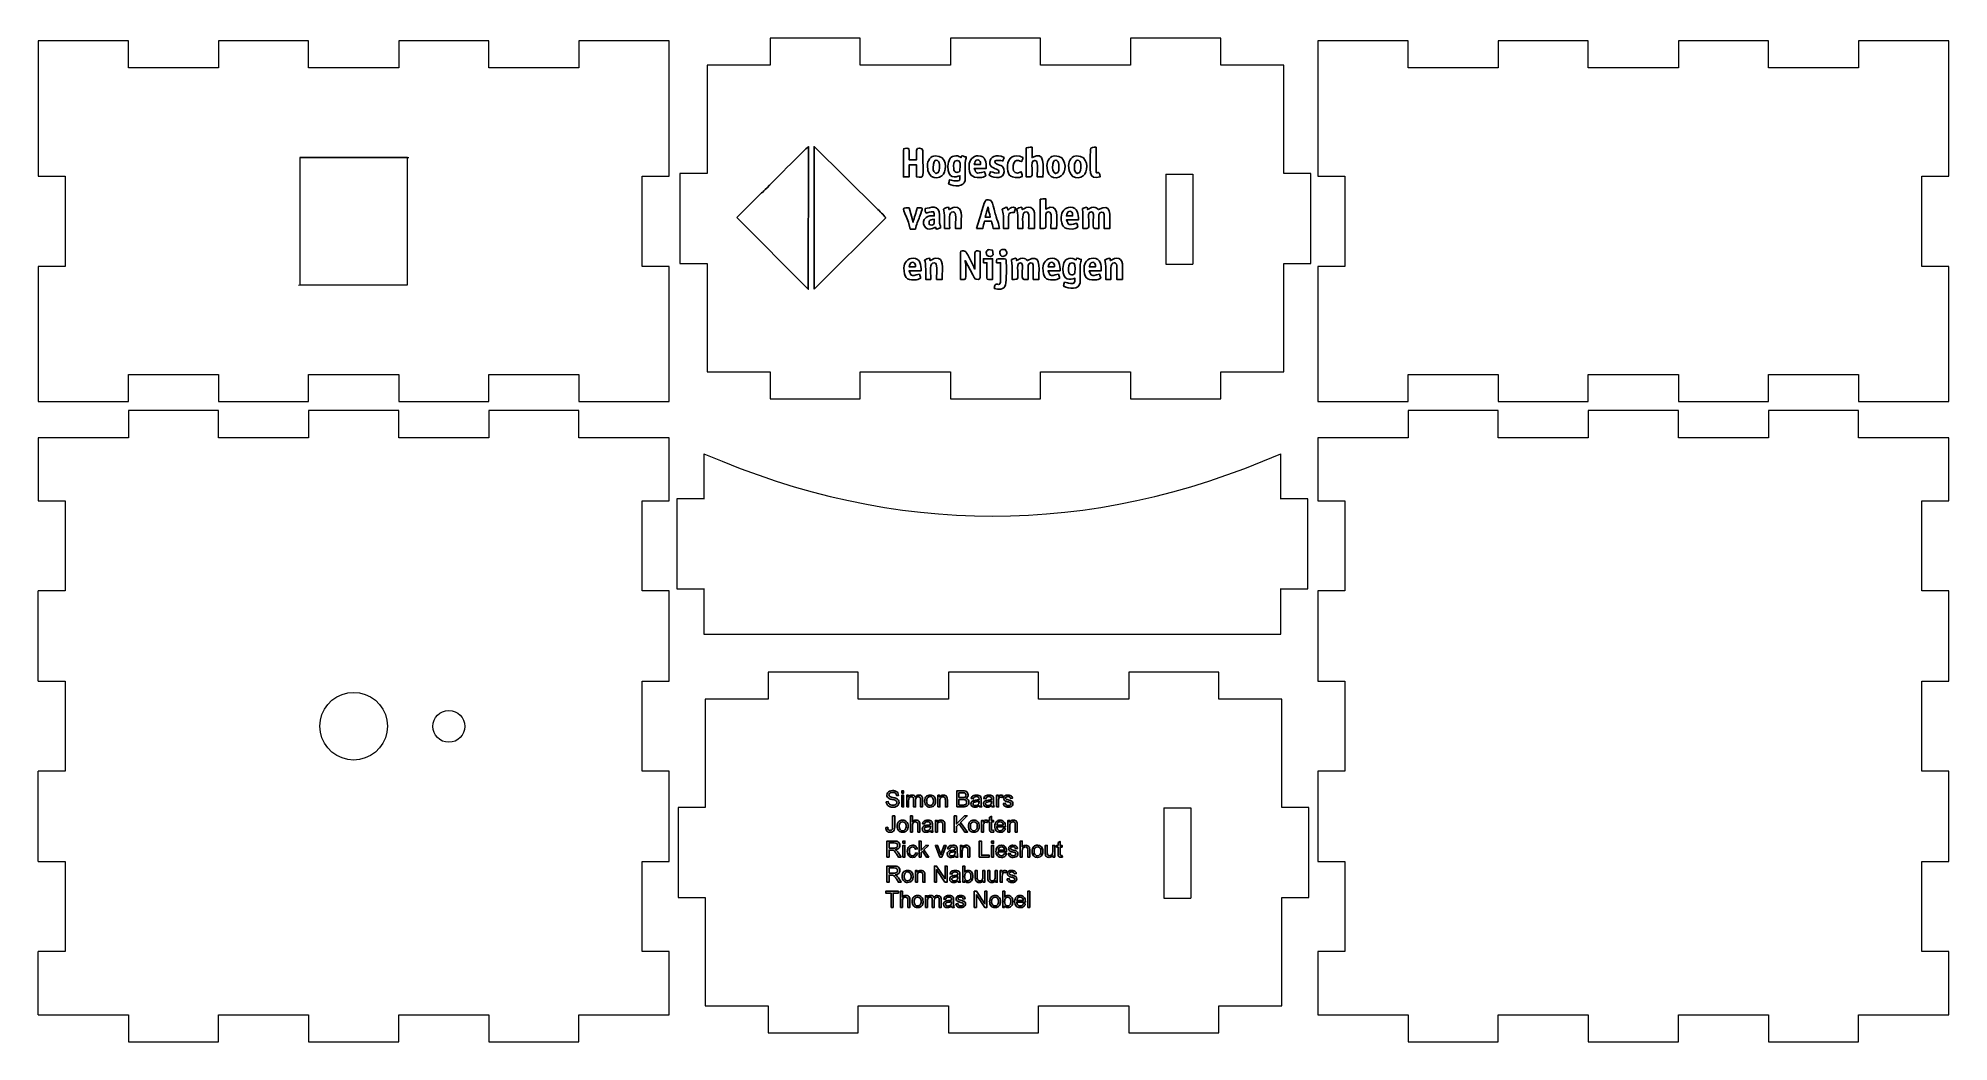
# Model space of a CAD drawing. Header units: centimetres. Extents: x -10.5 to 10.5, y -5.5 to 5.5.
import ezdxf

# ---------------------------------------------------------------- set-up
doc = ezdxf.new("R2010")
doc.units = ezdxf.units.CM
doc.header["$MEASUREMENT"] = 0
doc.layers.add('Laag 1', color=7, linetype='Continuous')

msp = doc.modelspace()

# ---------------------------------------------------------------- linework, layer by layer
at = {"layer": 'Laag 1', "color": 242, "lineweight": 9}
msp.add_lwpolyline([(-7.6261, 2.8175), (-6.43996, 2.8175), (-6.43996, 4.21554), (-7.6261, 4.21554), (-7.6261, 2.8175)], close=True, dxfattribs=at)
msp.add_ellipse((-5.98656, -2.03253), major_axis=(0, 0.175), ratio=1, dxfattribs=at)
for points in [[(-9.50943, 5.49764), (-9.50943, 5.49764), (-10.5, 5.49764), (-10.5, 5.49764)], [(-10.5, 5.49764), (-10.5, 5.49764), (-10.5, 4.01179), (-10.5, 4.01179)], [(-9.50943, 5.20047), (-9.50943, 5.20047), (-9.50943, 5.49764), (-9.50943, 5.49764)], [(-7.5283, 5.49764), (-7.5283, 5.49764), (-8.51887, 5.49764), (-8.51887, 5.49764)], [(-8.51887, 5.49764), (-8.51887, 5.49764), (-8.51887, 5.20047), (-8.51887, 5.20047)], [(-7.5283, 5.20047), (-7.5283, 5.20047), (-7.5283, 5.49764), (-7.5283, 5.49764)], [(-5.54717, 5.49764), (-5.54717, 5.49764), (-6.53774, 5.49764), (-6.53774, 5.49764)], [(-6.53774, 5.49764), (-6.53774, 5.49764), (-6.53774, 5.20047), (-6.53774, 5.20047)], [(-5.54717, 5.20047), (-5.54717, 5.20047), (-5.54717, 5.49764), (-5.54717, 5.49764)], [(-3.56604, 5.49764), (-3.56604, 5.49764), (-4.5566, 5.49764), (-4.5566, 5.49764)], [(-4.5566, 5.49764), (-4.5566, 5.49764), (-4.5566, 5.20047), (-4.5566, 5.20047)], [(-3.56604, 4.01179), (-3.56604, 4.01179), (-3.56604, 5.49764), (-3.56604, 5.49764)], [(-1.46469, 5.52752), (-1.46469, 5.52752), (-2.45526, 5.52752), (-2.45526, 5.52752)], [(-2.45526, 5.52752), (-2.45526, 5.52752), (-2.45526, 5.23035), (-2.45526, 5.23035)], [(-1.46469, 5.23035), (-1.46469, 5.23035), (-1.46469, 5.52752), (-1.46469, 5.52752)], [(0.51644, 5.52752), (0.51644, 5.52752), (-0.47412, 5.52752), (-0.47412, 5.52752)], [(-0.47412, 5.52752), (-0.47412, 5.52752), (-0.47412, 5.23035), (-0.47412, 5.23035)], [(0.51644, 5.23035), (0.51644, 5.23035), (0.51644, 5.52752), (0.51644, 5.52752)], [(2.49758, 5.52752), (2.49758, 5.52752), (1.50701, 5.52752), (1.50701, 5.52752)], [(1.50701, 5.52752), (1.50701, 5.52752), (1.50701, 5.23035), (1.50701, 5.23035)], [(2.49758, 5.23035), (2.49758, 5.23035), (2.49758, 5.52752), (2.49758, 5.52752)], [(4.5566, 5.49764), (4.5566, 5.49764), (3.56604, 5.49764), (3.56604, 5.49764)], [(3.56604, 5.49764), (3.56604, 5.49764), (3.56604, 4.01179), (3.56604, 4.01179)], [(4.5566, 5.20047), (4.5566, 5.20047), (4.5566, 5.49764), (4.5566, 5.49764)], [(6.53774, 5.49764), (6.53774, 5.49764), (5.54717, 5.49764), (5.54717, 5.49764)], [(5.54717, 5.49764), (5.54717, 5.49764), (5.54717, 5.20047), (5.54717, 5.20047)], [(6.53774, 5.20047), (6.53774, 5.20047), (6.53774, 5.49764), (6.53774, 5.49764)], [(8.51887, 5.49764), (8.51887, 5.49764), (7.5283, 5.49764), (7.5283, 5.49764)], [(7.5283, 5.49764), (7.5283, 5.49764), (7.5283, 5.20047), (7.5283, 5.20047)], [(8.51887, 5.20047), (8.51887, 5.20047), (8.51887, 5.49764), (8.51887, 5.49764)], [(10.5, 5.49764), (10.5, 5.49764), (9.50943, 5.49764), (9.50943, 5.49764)], [(9.50943, 5.49764), (9.50943, 5.49764), (9.50943, 5.20047), (9.50943, 5.20047)], [(10.5, 4.01179), (10.5, 4.01179), (10.5, 5.49764), (10.5, 5.49764)], [(-8.51887, 5.20047), (-8.51887, 5.20047), (-9.50943, 5.20047), (-9.50943, 5.20047)], [(-6.53774, 5.20047), (-6.53774, 5.20047), (-7.5283, 5.20047), (-7.5283, 5.20047)], [(-4.5566, 5.20047), (-4.5566, 5.20047), (-5.54717, 5.20047), (-5.54717, 5.20047)], [(-2.45526, 5.23035), (-2.45526, 5.23035), (-3.14865, 5.23035), (-3.14865, 5.23035)], [(-3.14865, 5.23035), (-3.14865, 5.23035), (-3.14865, 4.04167), (-3.14865, 4.04167)], [(-0.47412, 5.23035), (-0.47412, 5.23035), (-1.46469, 5.23035), (-1.46469, 5.23035)], [(1.50701, 5.23035), (1.50701, 5.23035), (0.51644, 5.23035), (0.51644, 5.23035)], [(3.19097, 5.23035), (3.19097, 5.23035), (2.49758, 5.23035), (2.49758, 5.23035)], [(3.19097, 4.04167), (3.19097, 4.04167), (3.19097, 5.23035), (3.19097, 5.23035)], [(5.54717, 5.20047), (5.54717, 5.20047), (4.5566, 5.20047), (4.5566, 5.20047)], [(7.5283, 5.20047), (7.5283, 5.20047), (6.53774, 5.20047), (6.53774, 5.20047)], [(9.50943, 5.20047), (9.50943, 5.20047), (8.51887, 5.20047), (8.51887, 5.20047)], [(-7.6261, 4.21554), (-7.6261, 4.21554), (-6.4261, 4.2175), (-6.4261, 4.2175)], [(-10.5, 4.01179), (-10.5, 4.01179), (-10.20283, 4.01179), (-10.20283, 4.01179)], [(-10.20283, 4.01179), (-10.20283, 4.01179), (-10.20283, 3.02123), (-10.20283, 3.02123)], [(-3.86321, 3.02123), (-3.86321, 3.02123), (-3.86321, 4.01179), (-3.86321, 4.01179)], [(-3.86321, 4.01179), (-3.86321, 4.01179), (-3.56604, 4.01179), (-3.56604, 4.01179)], [(-3.14865, 4.04167), (-3.14865, 4.04167), (-3.44582, 4.04167), (-3.44582, 4.04167)], [(-3.44582, 4.04167), (-3.44582, 4.04167), (-3.44582, 3.0511), (-3.44582, 3.0511)], [(1.8938, 4.03491), (1.8938, 4.03491), (2.19097, 4.03491), (2.19097, 4.03491)], [(1.8938, 4.03491), (1.8938, 4.03491), (1.8938, 3.04434), (1.8938, 3.04434)], [(2.19097, 4.03491), (2.19097, 4.03491), (2.19097, 3.04434), (2.19097, 3.04434)], [(3.48814, 4.04167), (3.48814, 4.04167), (3.19097, 4.04167), (3.19097, 4.04167)], [(3.48814, 3.0511), (3.48814, 3.0511), (3.48814, 4.04167), (3.48814, 4.04167)], [(3.56604, 4.01179), (3.56604, 4.01179), (3.86321, 4.01179), (3.86321, 4.01179)], [(3.86321, 4.01179), (3.86321, 4.01179), (3.86321, 3.02123), (3.86321, 3.02123)], [(10.20283, 3.02123), (10.20283, 3.02123), (10.20283, 4.01179), (10.20283, 4.01179)], [(10.20283, 4.01179), (10.20283, 4.01179), (10.5, 4.01179), (10.5, 4.01179)], [(-10.20283, 3.02123), (-10.20283, 3.02123), (-10.5, 3.02123), (-10.5, 3.02123)], [(-10.5, 3.02123), (-10.5, 3.02123), (-10.5, 1.53538), (-10.5, 1.53538)], [(-3.56604, 3.02123), (-3.56604, 3.02123), (-3.86321, 3.02123), (-3.86321, 3.02123)], [(-3.56604, 1.53538), (-3.56604, 1.53538), (-3.56604, 3.02123), (-3.56604, 3.02123)], [(-3.44582, 3.0511), (-3.44582, 3.0511), (-3.14865, 3.0511), (-3.14865, 3.0511)], [(-3.14865, 3.0511), (-3.14865, 3.0511), (-3.14865, 1.86242), (-3.14865, 1.86242)], [(1.8938, 3.04434), (1.8938, 3.04434), (2.19097, 3.04434), (2.19097, 3.04434)], [(3.19097, 1.86242), (3.19097, 1.86242), (3.19097, 3.0511), (3.19097, 3.0511)], [(3.19097, 3.0511), (3.19097, 3.0511), (3.48814, 3.0511), (3.48814, 3.0511)], [(3.86321, 3.02123), (3.86321, 3.02123), (3.56604, 3.02123), (3.56604, 3.02123)], [(3.56604, 3.02123), (3.56604, 3.02123), (3.56604, 1.53538), (3.56604, 1.53538)], [(10.5, 3.02123), (10.5, 3.02123), (10.20283, 3.02123), (10.20283, 3.02123)], [(10.5, 1.53538), (10.5, 1.53538), (10.5, 3.02123), (10.5, 3.02123)], [(-7.63995, 2.81554), (-7.63995, 2.81554), (-6.43995, 2.8175), (-6.43995, 2.8175)], [(-9.50943, 1.83255), (-9.50943, 1.83255), (-8.51887, 1.83255), (-8.51887, 1.83255)], [(-9.50943, 1.53538), (-9.50943, 1.53538), (-9.50943, 1.83255), (-9.50943, 1.83255)], [(-8.51887, 1.83255), (-8.51887, 1.83255), (-8.51887, 1.53538), (-8.51887, 1.53538)], [(-7.5283, 1.53538), (-7.5283, 1.53538), (-7.5283, 1.83255), (-7.5283, 1.83255)], [(-7.5283, 1.83255), (-7.5283, 1.83255), (-6.53774, 1.83255), (-6.53774, 1.83255)], [(-6.53774, 1.83255), (-6.53774, 1.83255), (-6.53774, 1.53538), (-6.53774, 1.53538)], [(-5.54717, 1.53538), (-5.54717, 1.53538), (-5.54717, 1.83255), (-5.54717, 1.83255)], [(-5.54717, 1.83255), (-5.54717, 1.83255), (-4.5566, 1.83255), (-4.5566, 1.83255)], [(-4.5566, 1.83255), (-4.5566, 1.83255), (-4.5566, 1.53538), (-4.5566, 1.53538)], [(-3.14865, 1.86242), (-3.14865, 1.86242), (-2.45526, 1.86242), (-2.45526, 1.86242)], [(-2.45526, 1.86242), (-2.45526, 1.86242), (-2.45526, 1.56526), (-2.45526, 1.56526)], [(-1.46469, 1.86242), (-1.46469, 1.86242), (-0.47412, 1.86242), (-0.47412, 1.86242)], [(-1.46469, 1.56526), (-1.46469, 1.56526), (-1.46469, 1.86242), (-1.46469, 1.86242)], [(-0.47412, 1.86242), (-0.47412, 1.86242), (-0.47412, 1.56526), (-0.47412, 1.56526)], [(0.51644, 1.56526), (0.51644, 1.56526), (0.51644, 1.86242), (0.51644, 1.86242)], [(0.51644, 1.86242), (0.51644, 1.86242), (1.50701, 1.86242), (1.50701, 1.86242)], [(1.50701, 1.86242), (1.50701, 1.86242), (1.50701, 1.56526), (1.50701, 1.56526)], [(2.49758, 1.56526), (2.49758, 1.56526), (2.49758, 1.86242), (2.49758, 1.86242)], [(2.49758, 1.86242), (2.49758, 1.86242), (3.19097, 1.86242), (3.19097, 1.86242)], [(4.5566, 1.83255), (4.5566, 1.83255), (5.54717, 1.83255), (5.54717, 1.83255)], [(4.5566, 1.53538), (4.5566, 1.53538), (4.5566, 1.83255), (4.5566, 1.83255)], [(5.54717, 1.83255), (5.54717, 1.83255), (5.54717, 1.53538), (5.54717, 1.53538)], [(6.53774, 1.53538), (6.53774, 1.53538), (6.53774, 1.83255), (6.53774, 1.83255)], [(6.53774, 1.83255), (6.53774, 1.83255), (7.5283, 1.83255), (7.5283, 1.83255)], [(7.5283, 1.83255), (7.5283, 1.83255), (7.5283, 1.53538), (7.5283, 1.53538)], [(8.51887, 1.53538), (8.51887, 1.53538), (8.51887, 1.83255), (8.51887, 1.83255)], [(8.51887, 1.83255), (8.51887, 1.83255), (9.50943, 1.83255), (9.50943, 1.83255)], [(9.50943, 1.83255), (9.50943, 1.83255), (9.50943, 1.53538), (9.50943, 1.53538)], [(-10.5, 1.53538), (-10.5, 1.53538), (-9.50943, 1.53538), (-9.50943, 1.53538)], [(-8.51887, 1.53538), (-8.51887, 1.53538), (-7.5283, 1.53538), (-7.5283, 1.53538)], [(-6.53774, 1.53538), (-6.53774, 1.53538), (-5.54717, 1.53538), (-5.54717, 1.53538)], [(-4.5566, 1.53538), (-4.5566, 1.53538), (-3.56604, 1.53538), (-3.56604, 1.53538)], [(-2.45526, 1.56526), (-2.45526, 1.56526), (-1.46469, 1.56526), (-1.46469, 1.56526)], [(-0.47412, 1.56526), (-0.47412, 1.56526), (0.51644, 1.56526), (0.51644, 1.56526)], [(1.50701, 1.56526), (1.50701, 1.56526), (2.49758, 1.56526), (2.49758, 1.56526)], [(3.56604, 1.53538), (3.56604, 1.53538), (4.5566, 1.53538), (4.5566, 1.53538)], [(5.54717, 1.53538), (5.54717, 1.53538), (6.53774, 1.53538), (6.53774, 1.53538)], [(7.5283, 1.53538), (7.5283, 1.53538), (8.51887, 1.53538), (8.51887, 1.53538)], [(9.50943, 1.53538), (9.50943, 1.53538), (10.5, 1.53538), (10.5, 1.53538)], [(-8.51887, 1.43632), (-8.51887, 1.43632), (-9.50943, 1.43632), (-9.50943, 1.43632)], [(-9.50943, 1.43632), (-9.50943, 1.43632), (-9.50943, 1.13915), (-9.50943, 1.13915)], [(-8.51887, 1.13915), (-8.51887, 1.13915), (-8.51887, 1.43632), (-8.51887, 1.43632)], [(-6.53774, 1.43632), (-6.53774, 1.43632), (-7.5283, 1.43632), (-7.5283, 1.43632)], [(-7.5283, 1.43632), (-7.5283, 1.43632), (-7.5283, 1.13915), (-7.5283, 1.13915)], [(-6.53774, 1.13915), (-6.53774, 1.13915), (-6.53774, 1.43632), (-6.53774, 1.43632)], [(-4.5566, 1.43632), (-4.5566, 1.43632), (-5.54717, 1.43632), (-5.54717, 1.43632)], [(-5.54717, 1.43632), (-5.54717, 1.43632), (-5.54717, 1.13915), (-5.54717, 1.13915)], [(-4.5566, 1.13915), (-4.5566, 1.13915), (-4.5566, 1.43632), (-4.5566, 1.43632)], [(5.54717, 1.43632), (5.54717, 1.43632), (4.5566, 1.43632), (4.5566, 1.43632)], [(4.5566, 1.43632), (4.5566, 1.43632), (4.5566, 1.13915), (4.5566, 1.13915)], [(5.54717, 1.13915), (5.54717, 1.13915), (5.54717, 1.43632), (5.54717, 1.43632)], [(7.5283, 1.43632), (7.5283, 1.43632), (6.53774, 1.43632), (6.53774, 1.43632)], [(6.53774, 1.43632), (6.53774, 1.43632), (6.53774, 1.13915), (6.53774, 1.13915)], [(7.5283, 1.13915), (7.5283, 1.13915), (7.5283, 1.43632), (7.5283, 1.43632)], [(9.50943, 1.43632), (9.50943, 1.43632), (8.51887, 1.43632), (8.51887, 1.43632)], [(8.51887, 1.43632), (8.51887, 1.43632), (8.51887, 1.13915), (8.51887, 1.13915)], [(9.50943, 1.13915), (9.50943, 1.13915), (9.50943, 1.43632), (9.50943, 1.43632)], [(-9.50943, 1.13915), (-9.50943, 1.13915), (-10.5, 1.13915), (-10.5, 1.13915)], [(-10.5, 1.13915), (-10.5, 1.13915), (-10.5, 0.44575), (-10.5, 0.44575)], [(-7.5283, 1.13915), (-7.5283, 1.13915), (-8.51887, 1.13915), (-8.51887, 1.13915)], [(-5.54717, 1.13915), (-5.54717, 1.13915), (-6.53774, 1.13915), (-6.53774, 1.13915)], [(-3.56604, 1.13915), (-3.56604, 1.13915), (-4.5566, 1.13915), (-4.5566, 1.13915)], [(-3.56604, 0.44575), (-3.56604, 0.44575), (-3.56604, 1.13915), (-3.56604, 1.13915)], [(4.5566, 1.13915), (4.5566, 1.13915), (3.56604, 1.13915), (3.56604, 1.13915)], [(3.56604, 1.13915), (3.56604, 1.13915), (3.56604, 0.44575), (3.56604, 0.44575)], [(6.53774, 1.13915), (6.53774, 1.13915), (5.54717, 1.13915), (5.54717, 1.13915)], [(8.51887, 1.13915), (8.51887, 1.13915), (7.5283, 1.13915), (7.5283, 1.13915)], [(10.5, 1.13915), (10.5, 1.13915), (9.50943, 1.13915), (9.50943, 1.13915)], [(10.5, 0.44575), (10.5, 0.44575), (10.5, 1.13915), (10.5, 1.13915)], [(-3.18213, 0.96233), (-3.18213, 0.96233), (-3.18213, 0.46233), (-3.18213, 0.46233)], [(-3.18213, 0.96233), (-1.06571, 0.04841), (1.04749, 0.04841), (3.15749, 0.96233)], [(3.15749, 0.46233), (3.15749, 0.46233), (3.15749, 0.96233), (3.15749, 0.96233)], [(-10.5, 0.44575), (-10.5, 0.44575), (-10.20283, 0.44575), (-10.20283, 0.44575)], [(-10.20283, 0.44575), (-10.20283, 0.44575), (-10.20283, -0.54481), (-10.20283, -0.54481)], [(-3.86321, -0.54481), (-3.86321, -0.54481), (-3.86321, 0.44575), (-3.86321, 0.44575)], [(-3.86321, 0.44575), (-3.86321, 0.44575), (-3.56604, 0.44575), (-3.56604, 0.44575)], [(-3.18213, 0.46799), (-3.18213, 0.46799), (-3.4793, 0.46799), (-3.4793, 0.46799)], [(-3.4793, 0.46799), (-3.4793, 0.46799), (-3.4793, -0.52258), (-3.4793, -0.52258)], [(3.45466, 0.46799), (3.45466, 0.46799), (3.15749, 0.46799), (3.15749, 0.46799)], [(3.45466, -0.52258), (3.45466, -0.52258), (3.45466, 0.46799), (3.45466, 0.46799)], [(3.56604, 0.44575), (3.56604, 0.44575), (3.86321, 0.44575), (3.86321, 0.44575)], [(3.86321, 0.44575), (3.86321, 0.44575), (3.86321, -0.54481), (3.86321, -0.54481)], [(10.20283, -0.54481), (10.20283, -0.54481), (10.20283, 0.44575), (10.20283, 0.44575)], [(10.20283, 0.44575), (10.20283, 0.44575), (10.5, 0.44575), (10.5, 0.44575)], [(-10.5, -1.53538), (-10.5, -1.53538), (-10.5, -0.54481), (-10.5, -0.54481)], [(-10.20283, -0.54481), (-10.20283, -0.54481), (-10.5, -0.54481), (-10.5, -0.54481)], [(-3.56604, -0.54481), (-3.56604, -0.54481), (-3.86321, -0.54481), (-3.86321, -0.54481)], [(-3.56604, -1.53538), (-3.56604, -1.53538), (-3.56604, -0.54481), (-3.56604, -0.54481)], [(-3.4793, -0.52258), (-3.4793, -0.52258), (-3.18213, -0.52258), (-3.18213, -0.52258)], [(-3.18213, -0.51868), (-3.18213, -0.51868), (-3.18213, -1.01868), (-3.18213, -1.01868)], [(3.15749, -1.01818), (3.15749, -1.01818), (3.15749, -0.51818), (3.15749, -0.51818)], [(3.15749, -0.52258), (3.15749, -0.52258), (3.45466, -0.52258), (3.45466, -0.52258)], [(3.86321, -0.54481), (3.86321, -0.54481), (3.56604, -0.54481), (3.56604, -0.54481)], [(10.5, -0.54481), (10.5, -0.54481), (10.20283, -0.54481), (10.20283, -0.54481)], [(10.5, -1.53538), (10.5, -1.53538), (10.5, -0.54481), (10.5, -0.54481)], [(-3.18213, -1.01868), (-3.18213, -1.01868), (3.15749, -1.01818), (3.15749, -1.01818)], [(-1.48585, -1.43632), (-1.48585, -1.43632), (-2.47642, -1.43632), (-2.47642, -1.43632)], [(-2.47642, -1.43632), (-2.47642, -1.43632), (-2.47642, -1.73349), (-2.47642, -1.73349)], [(-1.48585, -1.73349), (-1.48585, -1.73349), (-1.48585, -1.43632), (-1.48585, -1.43632)], [(0.49528, -1.43632), (0.49528, -1.43632), (-0.49528, -1.43632), (-0.49528, -1.43632)], [(-0.49528, -1.43632), (-0.49528, -1.43632), (-0.49528, -1.73349), (-0.49528, -1.73349)], [(0.49528, -1.73349), (0.49528, -1.73349), (0.49528, -1.43632), (0.49528, -1.43632)], [(2.47642, -1.43632), (2.47642, -1.43632), (1.48585, -1.43632), (1.48585, -1.43632)], [(1.48585, -1.43632), (1.48585, -1.43632), (1.48585, -1.73349), (1.48585, -1.73349)], [(2.47642, -1.73349), (2.47642, -1.73349), (2.47642, -1.43632), (2.47642, -1.43632)], [(-10.5, -1.53538), (-10.5, -1.53538), (-10.20283, -1.53538), (-10.20283, -1.53538)], [(-10.20283, -1.53538), (-10.20283, -1.53538), (-10.20283, -2.52594), (-10.20283, -2.52594)], [(-7.16006, -1.6816), (-7.16006, -1.6816), (-7.09752, -1.66484), (-7.09752, -1.66484)], [(-7.09752, -1.66484), (-7.09752, -1.66484), (-7.03302, -1.6592), (-7.03302, -1.6592)], [(-7.03302, -1.6592), (-7.03302, -1.6592), (-6.96852, -1.66484), (-6.96852, -1.66484)], [(-6.96852, -1.66484), (-6.96852, -1.66484), (-6.90597, -1.6816), (-6.90597, -1.6816)], [(-3.86321, -2.52594), (-3.86321, -2.52594), (-3.86321, -1.53538), (-3.86321, -1.53538)], [(-3.86321, -1.53538), (-3.86321, -1.53538), (-3.56604, -1.53538), (-3.56604, -1.53538)], [(3.86321, -1.53538), (3.86321, -1.53538), (3.86321, -2.52594), (3.86321, -2.52594)], [(10.20283, -2.52594), (10.20283, -2.52594), (10.20283, -1.53538), (10.20283, -1.53538)], [(10.20283, -1.53538), (10.20283, -1.53538), (10.5, -1.53538), (10.5, -1.53538)], [(-7.38208, -1.90361), (-7.38208, -1.90361), (-7.35471, -1.84493), (-7.35471, -1.84493)], [(-7.35471, -1.84493), (-7.35471, -1.84493), (-7.31758, -1.79189), (-7.31758, -1.79189)], [(-7.31758, -1.79189), (-7.31758, -1.79189), (-7.27179, -1.7461), (-7.27179, -1.7461)], [(-7.27179, -1.7461), (-7.27179, -1.7461), (-7.21875, -1.70896), (-7.21875, -1.70896)], [(-7.21875, -1.70896), (-7.21875, -1.70896), (-7.16006, -1.6816), (-7.16006, -1.6816)], [(-6.90597, -1.6816), (-6.90597, -1.6816), (-6.84729, -1.70896), (-6.84729, -1.70896)], [(-6.84729, -1.70896), (-6.84729, -1.70896), (-6.79425, -1.7461), (-6.79425, -1.7461)], [(-6.79425, -1.7461), (-6.79425, -1.7461), (-6.74846, -1.79189), (-6.74846, -1.79189)], [(-6.74846, -1.79189), (-6.74846, -1.79189), (-6.71132, -1.84493), (-6.71132, -1.84493)], [(-6.71132, -1.84493), (-6.71132, -1.84493), (-6.68396, -1.90361), (-6.68396, -1.90361)], [(-2.47642, -1.73349), (-2.47642, -1.73349), (-3.16981, -1.73349), (-3.16981, -1.73349)], [(-3.16981, -1.73349), (-3.16981, -1.73349), (-3.16981, -2.92217), (-3.16981, -2.92217)], [(-0.49528, -1.73349), (-0.49528, -1.73349), (-1.48585, -1.73349), (-1.48585, -1.73349)], [(1.48585, -1.73349), (1.48585, -1.73349), (0.49528, -1.73349), (0.49528, -1.73349)], [(3.16981, -1.73349), (3.16981, -1.73349), (2.47642, -1.73349), (2.47642, -1.73349)], [(3.16981, -2.92217), (3.16981, -2.92217), (3.16981, -1.73349), (3.16981, -1.73349)], [(-7.40448, -2.03066), (-7.40448, -2.03066), (-7.39884, -1.96615), (-7.39884, -1.96615)], [(-7.39884, -2.09517), (-7.39884, -2.09517), (-7.40448, -2.03066), (-7.40448, -2.03066)], [(-7.39884, -1.96615), (-7.39884, -1.96615), (-7.38208, -1.90361), (-7.38208, -1.90361)], [(-7.38208, -2.15771), (-7.38208, -2.15771), (-7.39884, -2.09517), (-7.39884, -2.09517)], [(-6.68396, -1.90361), (-6.68396, -1.90361), (-6.6672, -1.96615), (-6.6672, -1.96615)], [(-6.6672, -2.09517), (-6.6672, -2.09517), (-6.68396, -2.15771), (-6.68396, -2.15771)], [(-6.6672, -1.96615), (-6.6672, -1.96615), (-6.66156, -2.03066), (-6.66156, -2.03066)], [(-6.66156, -2.03066), (-6.66156, -2.03066), (-6.6672, -2.09517), (-6.6672, -2.09517)], [(-7.35471, -2.21639), (-7.35471, -2.21639), (-7.38208, -2.15771), (-7.38208, -2.15771)], [(-7.31758, -2.26943), (-7.31758, -2.26943), (-7.35471, -2.21639), (-7.35471, -2.21639)], [(-7.27179, -2.31522), (-7.27179, -2.31522), (-7.31758, -2.26943), (-7.31758, -2.26943)], [(-6.74846, -2.26943), (-6.74846, -2.26943), (-6.79425, -2.31522), (-6.79425, -2.31522)], [(-6.71132, -2.21639), (-6.71132, -2.21639), (-6.74846, -2.26943), (-6.74846, -2.26943)], [(-6.68396, -2.15771), (-6.68396, -2.15771), (-6.71132, -2.21639), (-6.71132, -2.21639)], [(-7.21875, -2.35236), (-7.21875, -2.35236), (-7.27179, -2.31522), (-7.27179, -2.31522)], [(-7.16006, -2.37972), (-7.16006, -2.37972), (-7.21875, -2.35236), (-7.21875, -2.35236)], [(-7.09752, -2.39648), (-7.09752, -2.39648), (-7.16006, -2.37972), (-7.16006, -2.37972)], [(-7.03302, -2.40212), (-7.03302, -2.40212), (-7.09752, -2.39648), (-7.09752, -2.39648)], [(-6.96852, -2.39648), (-6.96852, -2.39648), (-7.03302, -2.40212), (-7.03302, -2.40212)], [(-6.90597, -2.37972), (-6.90597, -2.37972), (-6.96852, -2.39648), (-6.96852, -2.39648)], [(-6.84729, -2.35236), (-6.84729, -2.35236), (-6.90597, -2.37972), (-6.90597, -2.37972)], [(-6.79425, -2.31522), (-6.79425, -2.31522), (-6.84729, -2.35236), (-6.84729, -2.35236)], [(-10.5, -3.51651), (-10.5, -3.51651), (-10.5, -2.52594), (-10.5, -2.52594)], [(-10.20283, -2.52594), (-10.20283, -2.52594), (-10.5, -2.52594), (-10.5, -2.52594)], [(-3.56604, -2.52594), (-3.56604, -2.52594), (-3.86321, -2.52594), (-3.86321, -2.52594)], [(-3.56604, -3.51651), (-3.56604, -3.51651), (-3.56604, -2.52594), (-3.56604, -2.52594)], [(3.56604, -2.52594), (3.56604, -2.52594), (3.56604, -3.51651), (3.56604, -3.51651)], [(3.86321, -2.52594), (3.86321, -2.52594), (3.56604, -2.52594), (3.56604, -2.52594)], [(10.5, -2.52594), (10.5, -2.52594), (10.20283, -2.52594), (10.20283, -2.52594)], [(10.5, -3.51651), (10.5, -3.51651), (10.5, -2.52594), (10.5, -2.52594)], [(-3.16981, -2.92217), (-3.16981, -2.92217), (-3.46698, -2.92217), (-3.46698, -2.92217)], [(-3.46698, -2.92217), (-3.46698, -2.92217), (-3.46698, -3.91274), (-3.46698, -3.91274)], [(1.87264, -2.92893), (1.87264, -2.92893), (2.16981, -2.92893), (2.16981, -2.92893)], [(1.87264, -2.92893), (1.87264, -2.92893), (1.87264, -3.9195), (1.87264, -3.9195)], [(2.16981, -2.92893), (2.16981, -2.92893), (2.16981, -3.9195), (2.16981, -3.9195)], [(3.46698, -2.92217), (3.46698, -2.92217), (3.16981, -2.92217), (3.16981, -2.92217)], [(3.46698, -3.91274), (3.46698, -3.91274), (3.46698, -2.92217), (3.46698, -2.92217)], [(-10.5, -3.51651), (-10.5, -3.51651), (-10.20283, -3.51651), (-10.20283, -3.51651)], [(-10.20283, -3.51651), (-10.20283, -3.51651), (-10.20283, -4.50708), (-10.20283, -4.50708)], [(-3.86321, -4.50708), (-3.86321, -4.50708), (-3.86321, -3.51651), (-3.86321, -3.51651)], [(-3.86321, -3.51651), (-3.86321, -3.51651), (-3.56604, -3.51651), (-3.56604, -3.51651)], [(3.56604, -3.51651), (3.56604, -3.51651), (3.86321, -3.51651), (3.86321, -3.51651)], [(3.86321, -3.51651), (3.86321, -3.51651), (3.86321, -4.50708), (3.86321, -4.50708)], [(10.20283, -4.50708), (10.20283, -4.50708), (10.20283, -3.51651), (10.20283, -3.51651)], [(10.20283, -3.51651), (10.20283, -3.51651), (10.5, -3.51651), (10.5, -3.51651)], [(-3.46698, -3.91274), (-3.46698, -3.91274), (-3.16981, -3.91274), (-3.16981, -3.91274)], [(-3.16981, -3.91274), (-3.16981, -3.91274), (-3.16981, -5.10142), (-3.16981, -5.10142)], [(1.87264, -3.9195), (1.87264, -3.9195), (2.16981, -3.9195), (2.16981, -3.9195)], [(3.16981, -5.10142), (3.16981, -5.10142), (3.16981, -3.91274), (3.16981, -3.91274)], [(3.16981, -3.91274), (3.16981, -3.91274), (3.46698, -3.91274), (3.46698, -3.91274)], [(-10.5, -5.20047), (-10.5, -5.20047), (-10.5, -4.50708), (-10.5, -4.50708)], [(-10.20283, -4.50708), (-10.20283, -4.50708), (-10.5, -4.50708), (-10.5, -4.50708)], [(-3.56604, -4.50708), (-3.56604, -4.50708), (-3.86321, -4.50708), (-3.86321, -4.50708)], [(-3.56604, -5.20047), (-3.56604, -5.20047), (-3.56604, -4.50708), (-3.56604, -4.50708)], [(3.56604, -4.50708), (3.56604, -4.50708), (3.56604, -5.20047), (3.56604, -5.20047)], [(3.86321, -4.50708), (3.86321, -4.50708), (3.56604, -4.50708), (3.56604, -4.50708)], [(10.5, -4.50708), (10.5, -4.50708), (10.20283, -4.50708), (10.20283, -4.50708)], [(10.5, -5.20047), (10.5, -5.20047), (10.5, -4.50708), (10.5, -4.50708)], [(-10.5, -5.20047), (-10.5, -5.20047), (-9.50943, -5.20047), (-9.50943, -5.20047)], [(-9.50943, -5.20047), (-9.50943, -5.20047), (-9.50943, -5.49764), (-9.50943, -5.49764)], [(-8.51887, -5.20047), (-8.51887, -5.20047), (-7.5283, -5.20047), (-7.5283, -5.20047)], [(-8.51887, -5.49764), (-8.51887, -5.49764), (-8.51887, -5.20047), (-8.51887, -5.20047)], [(-7.5283, -5.20047), (-7.5283, -5.20047), (-7.5283, -5.49764), (-7.5283, -5.49764)], [(-6.53774, -5.49764), (-6.53774, -5.49764), (-6.53774, -5.20047), (-6.53774, -5.20047)], [(-6.53774, -5.20047), (-6.53774, -5.20047), (-5.54717, -5.20047), (-5.54717, -5.20047)], [(-5.54717, -5.20047), (-5.54717, -5.20047), (-5.54717, -5.49764), (-5.54717, -5.49764)], [(-4.5566, -5.49764), (-4.5566, -5.49764), (-4.5566, -5.20047), (-4.5566, -5.20047)], [(-4.5566, -5.20047), (-4.5566, -5.20047), (-3.56604, -5.20047), (-3.56604, -5.20047)], [(-3.16981, -5.10142), (-3.16981, -5.10142), (-2.47642, -5.10142), (-2.47642, -5.10142)], [(-2.47642, -5.10142), (-2.47642, -5.10142), (-2.47642, -5.39858), (-2.47642, -5.39858)], [(-1.48585, -5.10142), (-1.48585, -5.10142), (-0.49528, -5.10142), (-0.49528, -5.10142)], [(-1.48585, -5.39858), (-1.48585, -5.39858), (-1.48585, -5.10142), (-1.48585, -5.10142)], [(-0.49528, -5.10142), (-0.49528, -5.10142), (-0.49528, -5.39858), (-0.49528, -5.39858)], [(0.49528, -5.39858), (0.49528, -5.39858), (0.49528, -5.10142), (0.49528, -5.10142)], [(0.49528, -5.10142), (0.49528, -5.10142), (1.48585, -5.10142), (1.48585, -5.10142)], [(1.48585, -5.10142), (1.48585, -5.10142), (1.48585, -5.39858), (1.48585, -5.39858)], [(2.47642, -5.39858), (2.47642, -5.39858), (2.47642, -5.10142), (2.47642, -5.10142)], [(2.47642, -5.10142), (2.47642, -5.10142), (3.16981, -5.10142), (3.16981, -5.10142)], [(3.56604, -5.20047), (3.56604, -5.20047), (4.5566, -5.20047), (4.5566, -5.20047)], [(4.5566, -5.20047), (4.5566, -5.20047), (4.5566, -5.49764), (4.5566, -5.49764)], [(5.54717, -5.20047), (5.54717, -5.20047), (6.53774, -5.20047), (6.53774, -5.20047)], [(5.54717, -5.49764), (5.54717, -5.49764), (5.54717, -5.20047), (5.54717, -5.20047)], [(6.53774, -5.20047), (6.53774, -5.20047), (6.53774, -5.49764), (6.53774, -5.49764)], [(7.5283, -5.49764), (7.5283, -5.49764), (7.5283, -5.20047), (7.5283, -5.20047)], [(7.5283, -5.20047), (7.5283, -5.20047), (8.51887, -5.20047), (8.51887, -5.20047)], [(8.51887, -5.20047), (8.51887, -5.20047), (8.51887, -5.49764), (8.51887, -5.49764)], [(9.50943, -5.49764), (9.50943, -5.49764), (9.50943, -5.20047), (9.50943, -5.20047)], [(9.50943, -5.20047), (9.50943, -5.20047), (10.5, -5.20047), (10.5, -5.20047)], [(-2.47642, -5.39858), (-2.47642, -5.39858), (-1.48585, -5.39858), (-1.48585, -5.39858)], [(-0.49528, -5.39858), (-0.49528, -5.39858), (0.49528, -5.39858), (0.49528, -5.39858)], [(1.48585, -5.39858), (1.48585, -5.39858), (2.47642, -5.39858), (2.47642, -5.39858)], [(-9.50943, -5.49764), (-9.50943, -5.49764), (-8.51887, -5.49764), (-8.51887, -5.49764)], [(-7.5283, -5.49764), (-7.5283, -5.49764), (-6.53774, -5.49764), (-6.53774, -5.49764)], [(-5.54717, -5.49764), (-5.54717, -5.49764), (-4.5566, -5.49764), (-4.5566, -5.49764)], [(4.5566, -5.49764), (4.5566, -5.49764), (5.54717, -5.49764), (5.54717, -5.49764)], [(6.53774, -5.49764), (6.53774, -5.49764), (7.5283, -5.49764), (7.5283, -5.49764)], [(8.51887, -5.49764), (8.51887, -5.49764), (9.50943, -5.49764), (9.50943, -5.49764)]]:
    msp.add_open_spline(points, degree=3, dxfattribs=at)
at = {"layer": 'Laag 1', "color": 114}
for points, knots in [([(-2.8201, 3.557), (-2.8201, 3.557), (-2.03585, 2.76962), (-2.03585, 2.76962), (-2.03585, 2.76962), (-2.03585, 2.76962), (-2.03428, 4.33653), (-2.03428, 4.33653), (-2.03428, 4.33653), (-2.06119, 4.31851), (-2.47265, 3.90184), (-2.52303, 3.85087), (-2.52303, 3.85087), (-2.5426, 3.83107), (-2.55447, 3.8245), (-2.57343, 3.80697), (-2.57343, 3.80697), (-2.57343, 3.80697), (-2.8201, 3.557), (-2.8201, 3.557)], [0, 0, 0, 0, 0.16666667, 0.16666667, 0.16666667, 0.16666667, 0.33333333, 0.33333333, 0.33333333, 0.33333333, 0.5, 0.5, 0.5, 0.5, 0.66666667, 0.66666667, 0.66666667, 0.66666667, 1, 1, 1, 1]), ([(-1.97142, 2.77119), (-1.97142, 2.77119), (-1.18404, 3.55544), (-1.18404, 3.55544), (-1.18404, 3.55544), (-1.20405, 3.58454), (-1.25472, 3.62927), (-1.28147, 3.65602), (-1.28147, 3.65602), (-1.28147, 3.65602), (-1.97142, 4.33653), (-1.97142, 4.33653), (-1.97142, 4.33653), (-1.97142, 4.33653), (-1.97142, 2.77119), (-1.97142, 2.77119)], [0, 0, 0, 0, 0.2, 0.2, 0.2, 0.2, 0.4, 0.4, 0.4, 0.4, 0.6, 0.6, 0.6, 0.6, 1, 1, 1, 1]), ([(-0.99072, 4.29881), (-0.99072, 4.29881), (-0.99072, 4.00335), (-0.99072, 4.00335), (-0.99072, 4.00335), (-0.99072, 4.00335), (-0.92786, 4.00335), (-0.92786, 4.00335), (-0.92786, 4.00335), (-0.92786, 4.00335), (-0.92786, 4.13536), (-0.92786, 4.13536), (-0.92786, 4.13536), (-0.92786, 4.13536), (-0.84613, 4.13536), (-0.84613, 4.13536), (-0.84613, 4.13536), (-0.84613, 4.13536), (-0.84613, 4.00335), (-0.84613, 4.00335), (-0.84613, 4.00335), (-0.75184, 4.00335), (-0.77698, 3.96053), (-0.77698, 4.29252), (-0.77698, 4.29252), (-0.77698, 4.32463), (-0.84613, 4.33017), (-0.84613, 4.29881), (-0.84613, 4.29881), (-0.84613, 4.29881), (-0.84613, 4.19194), (-0.84613, 4.19194), (-0.84613, 4.19194), (-0.84613, 4.19194), (-0.92786, 4.19194), (-0.92786, 4.19194), (-0.92786, 4.19194), (-0.92786, 4.33216), (-0.91646, 4.31767), (-0.97186, 4.31767), (-0.97186, 4.31767), (-0.98635, 4.31767), (-0.99072, 4.3133), (-0.99072, 4.29881)], [0, 0, 0, 0, 0.08333333, 0.08333333, 0.08333333, 0.08333333, 0.16666667, 0.16666667, 0.16666667, 0.16666667, 0.25, 0.25, 0.25, 0.25, 0.33333333, 0.33333333, 0.33333333, 0.33333333, 0.41666667, 0.41666667, 0.41666667, 0.41666667, 0.5, 0.5, 0.5, 0.5, 0.58333333, 0.58333333, 0.58333333, 0.58333333, 0.66666667, 0.66666667, 0.66666667, 0.66666667, 0.75, 0.75, 0.75, 0.75, 0.83333333, 0.83333333, 0.83333333, 0.83333333, 1, 1, 1, 1]), ([(-0.72669, 4.12908), (-0.72669, 3.95593), (-0.58898, 3.9787), (-0.55025, 4.03436), (-0.55025, 4.03436), (-0.51418, 4.0862), (-0.50743, 4.23594), (-0.63868, 4.23594), (-0.63868, 4.23594), (-0.6893, 4.23594), (-0.72669, 4.18152), (-0.72669, 4.12908)], [0, 0, 0, 0, 0.25, 0.25, 0.25, 0.25, 0.5, 0.5, 0.5, 0.5, 1, 1, 1, 1]), ([(-0.66382, 4.10393), (-0.66382, 4.22948), (-0.59467, 4.1873), (-0.59467, 4.14165), (-0.59467, 4.14165), (-0.59467, 4.08668), (-0.58665, 4.05172), (-0.63239, 4.04106), (-0.63239, 4.04106), (-0.65353, 4.05522), (-0.66382, 4.06862), (-0.66382, 4.10393)], [0, 0, 0, 0, 0.25, 0.25, 0.25, 0.25, 0.5, 0.5, 0.5, 0.5, 1, 1, 1, 1]), ([(-0.50037, 4.12279), (-0.50037, 3.97266), (-0.41824, 4.0043), (-0.36836, 4.01592), (-0.36836, 4.01592), (-0.36836, 3.9569), (-0.37007, 3.95934), (-0.41865, 3.95934), (-0.41865, 3.95934), (-0.45043, 3.95934), (-0.45204, 3.96946), (-0.48151, 3.97191), (-0.48151, 3.97191), (-0.48746, 3.95952), (-0.4906, 3.94289), (-0.49409, 3.92791), (-0.49409, 3.92791), (-0.437, 3.90052), (-0.32292, 3.88712), (-0.31217, 3.96602), (-0.31217, 3.96602), (-0.30792, 3.99717), (-0.31176, 4.06287), (-0.31178, 4.09764), (-0.31178, 4.09764), (-0.31185, 4.22314), (-0.30331, 4.17402), (-0.2992, 4.22337), (-0.2992, 4.22337), (-0.32563, 4.22557), (-0.31992, 4.23052), (-0.34321, 4.23594), (-0.34321, 4.23594), (-0.3571, 4.22629), (-0.35102, 4.23492), (-0.35578, 4.21709), (-0.35578, 4.21709), (-0.38462, 4.22479), (-0.37147, 4.23594), (-0.41236, 4.23594), (-0.41236, 4.23594), (-0.47443, 4.23594), (-0.50037, 4.18456), (-0.50037, 4.12279)], [0, 0, 0, 0, 0.08333333, 0.08333333, 0.08333333, 0.08333333, 0.16666667, 0.16666667, 0.16666667, 0.16666667, 0.25, 0.25, 0.25, 0.25, 0.33333333, 0.33333333, 0.33333333, 0.33333333, 0.41666667, 0.41666667, 0.41666667, 0.41666667, 0.5, 0.5, 0.5, 0.5, 0.58333333, 0.58333333, 0.58333333, 0.58333333, 0.66666667, 0.66666667, 0.66666667, 0.66666667, 0.75, 0.75, 0.75, 0.75, 0.83333333, 0.83333333, 0.83333333, 0.83333333, 1, 1, 1, 1]), ([(-0.26777, 4.12908), (-0.26777, 4.02383), (-0.24473, 3.99706), (-0.14833, 3.99706), (-0.14833, 3.99706), (-0.12059, 3.99706), (-0.10355, 4.00635), (-0.08546, 4.01592), (-0.08546, 4.01592), (-0.08707, 4.03519), (-0.09142, 4.04614), (-0.09804, 4.05992), (-0.09804, 4.05992), (-0.20261, 4.03556), (-0.18436, 4.04171), (-0.21119, 4.09764), (-0.21119, 4.09764), (-0.21119, 4.09764), (-0.07918, 4.09764), (-0.07918, 4.09764), (-0.07918, 4.09764), (-0.07918, 4.15775), (-0.08216, 4.23594), (-0.16719, 4.23594), (-0.16719, 4.23594), (-0.22684, 4.23594), (-0.26777, 4.18772), (-0.26777, 4.12908)], [0, 0, 0, 0, 0.125, 0.125, 0.125, 0.125, 0.25, 0.25, 0.25, 0.25, 0.375, 0.375, 0.375, 0.375, 0.5, 0.5, 0.5, 0.5, 0.625, 0.625, 0.625, 0.625, 0.75, 0.75, 0.75, 0.75, 1, 1, 1, 1]), ([(-0.04146, 4.16679), (-0.04146, 4.1042), (0.02096, 4.09562), (0.0409, 4.0857), (0.0409, 4.0857), (0.06296, 4.07472), (0.05912, 4.078), (0.05912, 4.04735), (0.05912, 4.04735), (0.01113, 4.03617), (0.00894, 4.05625), (-0.03517, 4.05992), (-0.03517, 4.05992), (-0.03972, 4.04041), (-0.0432, 4.04172), (-0.04774, 4.0222), (-0.04774, 4.0222), (0.01663, 3.9791), (0.1157, 3.98781), (0.1157, 4.05992), (0.1157, 4.05992), (0.1157, 4.14869), (0.05051, 4.12239), (0.02208, 4.1563), (0.02208, 4.1563), (-0.01716, 4.20311), (0.09388, 4.17957), (0.10313, 4.17937), (0.10313, 4.17937), (0.10768, 4.19888), (0.11116, 4.19758), (0.1157, 4.21709), (0.1157, 4.21709), (0.0299, 4.26249), (-0.04146, 4.21723), (-0.04146, 4.16679)], [0, 0, 0, 0, 0.1, 0.1, 0.1, 0.1, 0.2, 0.2, 0.2, 0.2, 0.3, 0.3, 0.3, 0.3, 0.4, 0.4, 0.4, 0.4, 0.5, 0.5, 0.5, 0.5, 0.6, 0.6, 0.6, 0.6, 0.7, 0.7, 0.7, 0.7, 0.8, 0.8, 0.8, 0.8, 1, 1, 1, 1]), ([(0.15342, 4.12908), (0.15342, 4.03058), (0.16841, 3.99706), (0.27287, 3.99706), (0.27287, 3.99706), (0.2957, 3.99706), (0.29492, 4.00452), (0.31687, 4.00963), (0.31687, 4.00963), (0.31636, 4.0327), (0.31171, 4.04447), (0.3043, 4.05992), (0.3043, 4.05992), (0.17886, 3.99355), (0.20769, 4.18565), (0.25401, 4.18565), (0.25401, 4.18565), (0.2931, 4.18565), (0.27636, 4.17593), (0.31059, 4.17308), (0.31059, 4.17308), (0.31601, 4.19637), (0.32096, 4.19066), (0.32316, 4.21709), (0.32316, 4.21709), (0.23038, 4.26618), (0.15342, 4.21261), (0.15342, 4.12908)], [0, 0, 0, 0, 0.125, 0.125, 0.125, 0.125, 0.25, 0.25, 0.25, 0.25, 0.375, 0.375, 0.375, 0.375, 0.5, 0.5, 0.5, 0.5, 0.625, 0.625, 0.625, 0.625, 0.75, 0.75, 0.75, 0.75, 1, 1, 1, 1]), ([(0.36088, 4.32396), (0.36088, 4.32396), (0.36088, 4.00335), (0.36088, 4.00335), (0.36088, 4.00335), (0.44014, 4.00335), (0.42412, 4.00018), (0.42374, 4.09765), (0.42374, 4.09765), (0.42358, 4.13874), (0.41219, 4.18565), (0.45518, 4.18565), (0.45518, 4.18565), (0.4964, 4.18565), (0.48032, 4.09358), (0.48032, 4.00335), (0.48032, 4.00335), (0.48032, 4.00335), (0.54319, 4.00335), (0.54319, 4.00335), (0.54319, 4.00335), (0.54319, 4.12106), (0.5742, 4.2967), (0.42374, 4.21709), (0.42374, 4.21709), (0.42374, 4.21709), (0.42374, 4.33024), (0.42374, 4.33024), (0.42374, 4.33024), (0.39028, 4.33024), (0.38865, 4.32463), (0.36088, 4.32396)], [0, 0, 0, 0, 0.11111111, 0.11111111, 0.11111111, 0.11111111, 0.22222222, 0.22222222, 0.22222222, 0.22222222, 0.33333333, 0.33333333, 0.33333333, 0.33333333, 0.44444444, 0.44444444, 0.44444444, 0.44444444, 0.55555556, 0.55555556, 0.55555556, 0.55555556, 0.66666667, 0.66666667, 0.66666667, 0.66666667, 0.77777778, 0.77777778, 0.77777778, 0.77777778, 1, 1, 1, 1]), ([(0.58719, 4.12908), (0.58719, 3.95593), (0.7249, 3.9787), (0.76363, 4.03436), (0.76363, 4.03436), (0.7997, 4.0862), (0.80645, 4.23594), (0.6752, 4.23594), (0.6752, 4.23594), (0.62458, 4.23594), (0.58719, 4.18152), (0.58719, 4.12908)], [0, 0, 0, 0, 0.25, 0.25, 0.25, 0.25, 0.5, 0.5, 0.5, 0.5, 1, 1, 1, 1]), ([(0.65006, 4.10393), (0.65006, 4.22948), (0.71921, 4.1873), (0.71921, 4.14165), (0.71921, 4.14165), (0.71921, 4.08668), (0.72723, 4.05172), (0.68149, 4.04106), (0.68149, 4.04106), (0.66035, 4.05522), (0.65006, 4.06862), (0.65006, 4.10393)], [0, 0, 0, 0, 0.25, 0.25, 0.25, 0.25, 0.5, 0.5, 0.5, 0.5, 1, 1, 1, 1]), ([(0.82608, 4.12908), (0.82608, 3.95593), (0.96379, 3.9787), (1.00252, 4.03436), (1.00252, 4.03436), (1.03859, 4.0862), (1.04534, 4.23594), (0.91409, 4.23594), (0.91409, 4.23594), (0.86346, 4.23594), (0.82608, 4.18152), (0.82608, 4.12908)], [0, 0, 0, 0, 0.25, 0.25, 0.25, 0.25, 0.5, 0.5, 0.5, 0.5, 1, 1, 1, 1]), ([(0.88894, 4.10393), (0.88894, 4.22948), (0.9581, 4.1873), (0.9581, 4.14165), (0.9581, 4.14165), (0.9581, 4.08668), (0.96612, 4.05172), (0.92038, 4.04106), (0.92038, 4.04106), (0.89924, 4.05522), (0.88894, 4.06862), (0.88894, 4.10393)], [0, 0, 0, 0, 0.25, 0.25, 0.25, 0.25, 0.5, 0.5, 0.5, 0.5, 1, 1, 1, 1]), ([(1.06497, 4.3051), (1.06497, 4.05232), (1.03641, 3.97179), (1.17184, 4.00335), (1.17184, 4.00335), (1.16405, 4.09692), (1.12783, 4.01763), (1.12783, 4.06621), (1.12783, 4.06621), (1.12783, 4.06621), (1.12783, 4.33024), (1.12783, 4.33024), (1.12783, 4.33024), (1.10317, 4.33024), (1.06497, 4.32893), (1.06497, 4.3051)], [0, 0, 0, 0, 0.2, 0.2, 0.2, 0.2, 0.4, 0.4, 0.4, 0.4, 0.6, 0.6, 0.6, 0.6, 1, 1, 1, 1]), ([(-0.43751, 4.09764), (-0.43751, 4.12981), (-0.44557, 4.18565), (-0.39979, 4.18565), (-0.39979, 4.18565), (-0.35703, 4.18565), (-0.36836, 4.14324), (-0.36836, 4.07878), (-0.36836, 4.07878), (-0.36836, 4.04776), (-0.43751, 4.03536), (-0.43751, 4.09764)], [0, 0, 0, 0, 0.25, 0.25, 0.25, 0.25, 0.5, 0.5, 0.5, 0.5, 1, 1, 1, 1]), ([(-0.17347, 4.19194), (-0.15882, 4.19194), (-0.14204, 4.17517), (-0.14204, 4.16051), (-0.14204, 4.16051), (-0.14204, 4.16051), (-0.14204, 4.14165), (-0.14204, 4.14165), (-0.14204, 4.14165), (-0.14204, 4.14165), (-0.21119, 4.14165), (-0.21119, 4.14165), (-0.21119, 4.14165), (-0.20253, 4.1597), (-0.20286, 4.19194), (-0.17347, 4.19194)], [0, 0, 0, 0, 0.2, 0.2, 0.2, 0.2, 0.4, 0.4, 0.4, 0.4, 0.6, 0.6, 0.6, 0.6, 1, 1, 1, 1]), ([(-0.91528, 3.43127), (-0.91528, 3.43127), (-0.85871, 3.43127), (-0.85871, 3.43127), (-0.85871, 3.43127), (-0.84746, 3.47953), (-0.82855, 3.52056), (-0.81227, 3.56715), (-0.81227, 3.56715), (-0.77445, 3.67538), (-0.76774, 3.66387), (-0.83984, 3.66387), (-0.83984, 3.66387), (-0.8418, 3.64038), (-0.85387, 3.61104), (-0.86136, 3.58481), (-0.86136, 3.58481), (-0.86966, 3.55576), (-0.87704, 3.53595), (-0.88385, 3.50671), (-0.88385, 3.50671), (-0.88385, 3.50671), (-0.92786, 3.66387), (-0.92786, 3.66387), (-0.92786, 3.66387), (-1.04635, 3.66387), (-0.96764, 3.656), (-0.91528, 3.43127)], [0, 0, 0, 0, 0.125, 0.125, 0.125, 0.125, 0.25, 0.25, 0.25, 0.25, 0.375, 0.375, 0.375, 0.375, 0.5, 0.5, 0.5, 0.5, 0.625, 0.625, 0.625, 0.625, 0.75, 0.75, 0.75, 0.75, 1, 1, 1, 1]), ([(-0.75183, 3.65759), (-0.75183, 3.62701), (-0.74963, 3.6269), (-0.73926, 3.60729), (-0.73926, 3.60729), (-0.70266, 3.61582), (-0.70767, 3.61987), (-0.65754, 3.61987), (-0.65754, 3.61987), (-0.65323, 3.60137), (-0.65125, 3.60068), (-0.65125, 3.57586), (-0.65125, 3.57586), (-0.68328, 3.57586), (-0.71459, 3.57818), (-0.7407, 3.55844), (-0.7407, 3.55844), (-0.7749, 3.53257), (-0.77653, 3.49386), (-0.75945, 3.46137), (-0.75945, 3.46137), (-0.72643, 3.39854), (-0.64087, 3.44955), (-0.63868, 3.45013), (-0.63868, 3.45013), (-0.62984, 3.41323), (-0.61387, 3.43645), (-0.5821, 3.44385), (-0.5821, 3.44385), (-0.58709, 3.5038), (-0.59514, 3.45152), (-0.59441, 3.58241), (-0.59441, 3.58241), (-0.59369, 3.7116), (-0.69621, 3.66222), (-0.75183, 3.65759)], [0, 0, 0, 0, 0.1, 0.1, 0.1, 0.1, 0.2, 0.2, 0.2, 0.2, 0.3, 0.3, 0.3, 0.3, 0.4, 0.4, 0.4, 0.4, 0.5, 0.5, 0.5, 0.5, 0.6, 0.6, 0.6, 0.6, 0.7, 0.7, 0.7, 0.7, 0.8, 0.8, 0.8, 0.8, 1, 1, 1, 1]), ([(-0.55067, 3.6513), (-0.532, 3.61241), (-0.53809, 3.48789), (-0.53809, 3.43756), (-0.53809, 3.43756), (-0.53809, 3.43756), (-0.48151, 3.43756), (-0.48151, 3.43756), (-0.48151, 3.43756), (-0.48151, 3.53671), (-0.49945, 3.61987), (-0.4438, 3.61987), (-0.4438, 3.61987), (-0.40257, 3.61987), (-0.41865, 3.5278), (-0.41865, 3.43756), (-0.41865, 3.43756), (-0.41865, 3.43756), (-0.35578, 3.43756), (-0.35578, 3.43756), (-0.35578, 3.43756), (-0.35578, 3.58448), (-0.33261, 3.67016), (-0.42494, 3.67016), (-0.42494, 3.67016), (-0.45501, 3.67016), (-0.46261, 3.65174), (-0.4878, 3.64501), (-0.4878, 3.64501), (-0.4878, 3.64501), (-0.49486, 3.66992), (-0.49486, 3.66992), (-0.49486, 3.66992), (-0.5185, 3.66813), (-0.53354, 3.66036), (-0.55067, 3.6513)], [0, 0, 0, 0, 0.1, 0.1, 0.1, 0.1, 0.2, 0.2, 0.2, 0.2, 0.3, 0.3, 0.3, 0.3, 0.4, 0.4, 0.4, 0.4, 0.5, 0.5, 0.5, 0.5, 0.6, 0.6, 0.6, 0.6, 0.7, 0.7, 0.7, 0.7, 0.8, 0.8, 0.8, 0.8, 1, 1, 1, 1]), ([(-0.18605, 3.43756), (-0.18605, 3.43756), (-0.1169, 3.43756), (-0.1169, 3.43756), (-0.1169, 3.43756), (-0.11474, 3.46344), (-0.10382, 3.49447), (-0.09804, 3.51928), (-0.09804, 3.51928), (-0.09804, 3.51928), (-0.0226, 3.51928), (-0.0226, 3.51928), (-0.0226, 3.51928), (-0.01682, 3.49447), (-0.00589, 3.46344), (-0.00374, 3.43756), (-0.00374, 3.43756), (-0.00374, 3.43756), (0.06541, 3.43756), (0.06541, 3.43756), (0.06541, 3.43756), (0.06484, 3.46298), (0.02932, 3.56624), (0.02008, 3.59968), (0.02008, 3.59968), (-0.02134, 3.74948), (-0.01525, 3.75189), (-0.07289, 3.75189), (-0.07289, 3.75189), (-0.09985, 3.75189), (-0.1246, 3.64079), (-0.13655, 3.60181), (-0.13655, 3.60181), (-0.13655, 3.60181), (-0.18605, 3.43756), (-0.18605, 3.43756)], [0, 0, 0, 0, 0.1, 0.1, 0.1, 0.1, 0.2, 0.2, 0.2, 0.2, 0.3, 0.3, 0.3, 0.3, 0.4, 0.4, 0.4, 0.4, 0.5, 0.5, 0.5, 0.5, 0.6, 0.6, 0.6, 0.6, 0.7, 0.7, 0.7, 0.7, 0.8, 0.8, 0.8, 0.8, 1, 1, 1, 1]), ([(-0.06032, 3.67645), (-0.05731, 3.6403), (-0.04303, 3.59702), (-0.03517, 3.56329), (-0.03517, 3.56329), (-0.03517, 3.56329), (-0.09175, 3.56329), (-0.09175, 3.56329), (-0.09175, 3.56329), (-0.08496, 3.57744), (-0.08147, 3.59769), (-0.07664, 3.61733), (-0.07664, 3.61733), (-0.07664, 3.61733), (-0.06032, 3.67645), (-0.06032, 3.67645)], [0, 0, 0, 0, 0.2, 0.2, 0.2, 0.2, 0.4, 0.4, 0.4, 0.4, 0.6, 0.6, 0.6, 0.6, 1, 1, 1, 1]), ([(0.09684, 3.6513), (0.09938, 3.62082), (0.10942, 3.61189), (0.10942, 3.57586), (0.10942, 3.57586), (0.10942, 3.57586), (0.10942, 3.43756), (0.10942, 3.43756), (0.10942, 3.43756), (0.10942, 3.43756), (0.166, 3.43756), (0.166, 3.43756), (0.166, 3.43756), (0.166, 3.60559), (0.14885, 3.61358), (0.22886, 3.61358), (0.22886, 3.61358), (0.23538, 3.64157), (0.25861, 3.67016), (0.21629, 3.67016), (0.21629, 3.67016), (0.18472, 3.67016), (0.17981, 3.65219), (0.15971, 3.63873), (0.15971, 3.63873), (0.15586, 3.65526), (0.15399, 3.6572), (0.14714, 3.67016), (0.14714, 3.67016), (0.1252, 3.66505), (0.11432, 3.66055), (0.09684, 3.6513)], [0, 0, 0, 0, 0.11111111, 0.11111111, 0.11111111, 0.11111111, 0.22222222, 0.22222222, 0.22222222, 0.22222222, 0.33333333, 0.33333333, 0.33333333, 0.33333333, 0.44444444, 0.44444444, 0.44444444, 0.44444444, 0.55555556, 0.55555556, 0.55555556, 0.55555556, 0.66666667, 0.66666667, 0.66666667, 0.66666667, 0.77777778, 0.77777778, 0.77777778, 0.77777778, 1, 1, 1, 1]), ([(0.25401, 3.6513), (0.27267, 3.61241), (0.26658, 3.48789), (0.26658, 3.43756), (0.26658, 3.43756), (0.26658, 3.43756), (0.32316, 3.43756), (0.32316, 3.43756), (0.32316, 3.43756), (0.32316, 3.53671), (0.30522, 3.61987), (0.36088, 3.61987), (0.36088, 3.61987), (0.4021, 3.61987), (0.38602, 3.5278), (0.38602, 3.43756), (0.38602, 3.43756), (0.38602, 3.43756), (0.44889, 3.43756), (0.44889, 3.43756), (0.44889, 3.43756), (0.44889, 3.58448), (0.47206, 3.67016), (0.37974, 3.67016), (0.37974, 3.67016), (0.34966, 3.67016), (0.34206, 3.65174), (0.31687, 3.64501), (0.31687, 3.64501), (0.31687, 3.64501), (0.30982, 3.66992), (0.30982, 3.66992), (0.30982, 3.66992), (0.28617, 3.66813), (0.27113, 3.66036), (0.25401, 3.6513)], [0, 0, 0, 0, 0.1, 0.1, 0.1, 0.1, 0.2, 0.2, 0.2, 0.2, 0.3, 0.3, 0.3, 0.3, 0.4, 0.4, 0.4, 0.4, 0.5, 0.5, 0.5, 0.5, 0.6, 0.6, 0.6, 0.6, 0.7, 0.7, 0.7, 0.7, 0.8, 0.8, 0.8, 0.8, 1, 1, 1, 1]), ([(0.51175, 3.75817), (0.51175, 3.75817), (0.51175, 3.43756), (0.51175, 3.43756), (0.51175, 3.43756), (0.59101, 3.43756), (0.57499, 3.4344), (0.57461, 3.53187), (0.57461, 3.53187), (0.57445, 3.57295), (0.56306, 3.61987), (0.60605, 3.61987), (0.60605, 3.61987), (0.64728, 3.61987), (0.6312, 3.5278), (0.6312, 3.43756), (0.6312, 3.43756), (0.6312, 3.43756), (0.69406, 3.43756), (0.69406, 3.43756), (0.69406, 3.43756), (0.69406, 3.55527), (0.72507, 3.73091), (0.57462, 3.6513), (0.57462, 3.6513), (0.57462, 3.6513), (0.57462, 3.76446), (0.57462, 3.76446), (0.57462, 3.76446), (0.54115, 3.76446), (0.53953, 3.75884), (0.51175, 3.75817)], [0, 0, 0, 0, 0.11111111, 0.11111111, 0.11111111, 0.11111111, 0.22222222, 0.22222222, 0.22222222, 0.22222222, 0.33333333, 0.33333333, 0.33333333, 0.33333333, 0.44444444, 0.44444444, 0.44444444, 0.44444444, 0.55555556, 0.55555556, 0.55555556, 0.55555556, 0.66666667, 0.66666667, 0.66666667, 0.66666667, 0.77777778, 0.77777778, 0.77777778, 0.77777778, 1, 1, 1, 1]), ([(0.74436, 3.56329), (0.74436, 3.45805), (0.7674, 3.43127), (0.8638, 3.43127), (0.8638, 3.43127), (0.89154, 3.43127), (0.90858, 3.44057), (0.92666, 3.45013), (0.92666, 3.45013), (0.92506, 3.4694), (0.92071, 3.48035), (0.91409, 3.49414), (0.91409, 3.49414), (0.80952, 3.46978), (0.82777, 3.47592), (0.80093, 3.53186), (0.80093, 3.53186), (0.80093, 3.53186), (0.93295, 3.53186), (0.93295, 3.53186), (0.93295, 3.53186), (0.93295, 3.59196), (0.92997, 3.67016), (0.84494, 3.67016), (0.84494, 3.67016), (0.78529, 3.67016), (0.74436, 3.62193), (0.74436, 3.56329)], [0, 0, 0, 0, 0.125, 0.125, 0.125, 0.125, 0.25, 0.25, 0.25, 0.25, 0.375, 0.375, 0.375, 0.375, 0.5, 0.5, 0.5, 0.5, 0.625, 0.625, 0.625, 0.625, 0.75, 0.75, 0.75, 0.75, 1, 1, 1, 1]), ([(0.83865, 3.62615), (0.85331, 3.62615), (0.87009, 3.60938), (0.87009, 3.59472), (0.87009, 3.59472), (0.87009, 3.59472), (0.87009, 3.57586), (0.87009, 3.57586), (0.87009, 3.57586), (0.87009, 3.57586), (0.80093, 3.57586), (0.80093, 3.57586), (0.80093, 3.57586), (0.80959, 3.59392), (0.80926, 3.62615), (0.83865, 3.62615)], [0, 0, 0, 0, 0.2, 0.2, 0.2, 0.2, 0.4, 0.4, 0.4, 0.4, 0.6, 0.6, 0.6, 0.6, 1, 1, 1, 1]), ([(0.97725, 3.65671), (0.97695, 3.62572), (0.98324, 3.62334), (0.98324, 3.58844), (0.98324, 3.58844), (0.98324, 3.58844), (0.98324, 3.43756), (0.98324, 3.43756), (0.98324, 3.43756), (1.0625, 3.43756), (1.04648, 3.4344), (1.0461, 3.53187), (1.0461, 3.53187), (1.04594, 3.57295), (1.03455, 3.61987), (1.07754, 3.61987), (1.07754, 3.61987), (1.12979, 3.61987), (1.06301, 3.43756), (1.11526, 3.43756), (1.11526, 3.43756), (1.11526, 3.43756), (1.15926, 3.43756), (1.15926, 3.43756), (1.15926, 3.43756), (1.15926, 3.43756), (1.15926, 3.58844), (1.15926, 3.58844), (1.15926, 3.58844), (1.15926, 3.61936), (1.21584, 3.63418), (1.21584, 3.59472), (1.21584, 3.59472), (1.21584, 3.59472), (1.21584, 3.43756), (1.21584, 3.43756), (1.21584, 3.43756), (1.21584, 3.43756), (1.27871, 3.43756), (1.27871, 3.43756), (1.27871, 3.43756), (1.27871, 3.59828), (1.30196, 3.72385), (1.15298, 3.64501), (1.15298, 3.64501), (1.12989, 3.66047), (1.13391, 3.67016), (1.0964, 3.67016), (1.0964, 3.67016), (1.06633, 3.67016), (1.05872, 3.65174), (1.03353, 3.64501), (1.03353, 3.64501), (1.03111, 3.67421), (1.04028, 3.65601), (1.02096, 3.67016), (1.02096, 3.67016), (1.02096, 3.67016), (0.97725, 3.65671), (0.97725, 3.65671)], [0, 0, 0, 0, 0.0625, 0.0625, 0.0625, 0.0625, 0.125, 0.125, 0.125, 0.125, 0.1875, 0.1875, 0.1875, 0.1875, 0.25, 0.25, 0.25, 0.25, 0.3125, 0.3125, 0.3125, 0.3125, 0.375, 0.375, 0.375, 0.375, 0.4375, 0.4375, 0.4375, 0.4375, 0.5, 0.5, 0.5, 0.5, 0.5625, 0.5625, 0.5625, 0.5625, 0.625, 0.625, 0.625, 0.625, 0.6875, 0.6875, 0.6875, 0.6875, 0.75, 0.75, 0.75, 0.75, 0.8125, 0.8125, 0.8125, 0.8125, 0.875, 0.875, 0.875, 0.875, 1, 1, 1, 1]), ([(-0.6764, 3.47528), (-0.69337, 3.47528), (-0.69373, 3.47828), (-0.70783, 3.48156), (-0.70783, 3.48156), (-0.70783, 3.48156), (-0.70783, 3.51928), (-0.70783, 3.51928), (-0.70783, 3.51928), (-0.68919, 3.53176), (-0.68245, 3.53745), (-0.65125, 3.53814), (-0.65125, 3.53814), (-0.65125, 3.51033), (-0.64491, 3.47528), (-0.6764, 3.47528)], [0, 0, 0, 0, 0.2, 0.2, 0.2, 0.2, 0.4, 0.4, 0.4, 0.4, 0.6, 0.6, 0.6, 0.6, 1, 1, 1, 1]), ([(-0.36207, 3.17353), (-0.36207, 3.17353), (-0.36207, 2.87806), (-0.36207, 2.87806), (-0.36207, 2.87806), (-0.28921, 2.87806), (-0.30549, 2.85476), (-0.30549, 3.04151), (-0.30549, 3.04151), (-0.30549, 3.06318), (-0.31014, 3.06585), (-0.31178, 3.08552), (-0.31178, 3.08552), (-0.31178, 3.08552), (-0.22582, 2.9263), (-0.22582, 2.9263), (-0.22582, 2.9263), (-0.20314, 2.87982), (-0.20776, 2.87806), (-0.16719, 2.87806), (-0.16719, 2.87806), (-0.13981, 2.87806), (-0.14782, 2.91175), (-0.14821, 2.94081), (-0.14821, 2.94081), (-0.14821, 2.94081), (-0.14833, 3.1861), (-0.14833, 3.1861), (-0.14833, 3.1861), (-0.22409, 3.20375), (-0.20491, 3.19379), (-0.20491, 2.99122), (-0.20491, 2.99122), (-0.20579, 2.99248), (-0.20686, 2.99614), (-0.20719, 2.99523), (-0.20719, 2.99523), (-0.2104, 2.98622), (-0.21089, 3.00188), (-0.21163, 3.00335), (-0.21163, 3.00335), (-0.21331, 3.00668), (-0.21583, 3.01224), (-0.21769, 3.01615), (-0.21769, 3.01615), (-0.21769, 3.01615), (-0.25728, 3.096), (-0.25728, 3.096), (-0.25728, 3.096), (-0.29866, 3.17944), (-0.30094, 3.19238), (-0.34321, 3.19238), (-0.34321, 3.19238), (-0.3577, 3.19238), (-0.36207, 3.18801), (-0.36207, 3.17353)], [0, 0, 0, 0, 0.06666667, 0.06666667, 0.06666667, 0.06666667, 0.13333333, 0.13333333, 0.13333333, 0.13333333, 0.2, 0.2, 0.2, 0.2, 0.26666667, 0.26666667, 0.26666667, 0.26666667, 0.33333333, 0.33333333, 0.33333333, 0.33333333, 0.4, 0.4, 0.4, 0.4, 0.46666667, 0.46666667, 0.46666667, 0.46666667, 0.53333333, 0.53333333, 0.53333333, 0.53333333, 0.6, 0.6, 0.6, 0.6, 0.66666667, 0.66666667, 0.66666667, 0.66666667, 0.73333333, 0.73333333, 0.73333333, 0.73333333, 0.8, 0.8, 0.8, 0.8, 0.86666667, 0.86666667, 0.86666667, 0.86666667, 1, 1, 1, 1]), ([(-0.07918, 3.17353), (-0.07918, 3.14418), (-0.06452, 3.12952), (-0.03517, 3.12952), (-0.03517, 3.12952), (-0.02006, 3.12952), (-0.01669, 3.13971), (-0.00374, 3.14838), (-0.00374, 3.14838), (-0.00374, 3.14838), (-0.01003, 3.19867), (-0.01003, 3.19867), (-0.01003, 3.19867), (-0.01003, 3.19867), (-0.06032, 3.20496), (-0.06032, 3.20496), (-0.06032, 3.20496), (-0.06899, 3.19201), (-0.07918, 3.18864), (-0.07918, 3.17353)], [0, 0, 0, 0, 0.16666667, 0.16666667, 0.16666667, 0.16666667, 0.33333333, 0.33333333, 0.33333333, 0.33333333, 0.5, 0.5, 0.5, 0.5, 0.66666667, 0.66666667, 0.66666667, 0.66666667, 1, 1, 1, 1]), ([(0.10313, 3.12952), (0.13965, 3.12952), (0.14714, 3.16722), (0.14714, 3.16724), (0.14714, 3.16724), (0.14714, 3.18207), (0.13481, 3.19521), (0.12828, 3.20496), (0.12828, 3.20496), (0.12828, 3.20496), (0.09684, 3.20496), (0.09684, 3.20496), (0.09684, 3.20496), (0.054, 3.20496), (0.06287, 3.12952), (0.10313, 3.12952)], [0, 0, 0, 0, 0.2, 0.2, 0.2, 0.2, 0.4, 0.4, 0.4, 0.4, 0.6, 0.6, 0.6, 0.6, 1, 1, 1, 1]), ([(0.19772, 3.09721), (0.19743, 3.06621), (0.20372, 3.06384), (0.20372, 3.02894), (0.20372, 3.02894), (0.20372, 3.02894), (0.20372, 2.87806), (0.20372, 2.87806), (0.20372, 2.87806), (0.28297, 2.87806), (0.26695, 2.8749), (0.26657, 2.97237), (0.26657, 2.97237), (0.26641, 3.01345), (0.25502, 3.06037), (0.29801, 3.06037), (0.29801, 3.06037), (0.35026, 3.06037), (0.28348, 2.87806), (0.33573, 2.87806), (0.33573, 2.87806), (0.33573, 2.87806), (0.37974, 2.87806), (0.37974, 2.87806), (0.37974, 2.87806), (0.37974, 2.87806), (0.37974, 3.02894), (0.37974, 3.02894), (0.37974, 3.02894), (0.37974, 3.05986), (0.43632, 3.07468), (0.43632, 3.03522), (0.43632, 3.03522), (0.43632, 3.03522), (0.43632, 2.87806), (0.43632, 2.87806), (0.43632, 2.87806), (0.43632, 2.87806), (0.49918, 2.87806), (0.49918, 2.87806), (0.49918, 2.87806), (0.49918, 3.03878), (0.52244, 3.16435), (0.37345, 3.08552), (0.37345, 3.08552), (0.35037, 3.10097), (0.35439, 3.11066), (0.31687, 3.11066), (0.31687, 3.11066), (0.2868, 3.11066), (0.27919, 3.09224), (0.25401, 3.08552), (0.25401, 3.08552), (0.25158, 3.11471), (0.26075, 3.09651), (0.24143, 3.11066), (0.24143, 3.11066), (0.24143, 3.11066), (0.19772, 3.09721), (0.19772, 3.09721)], [0, 0, 0, 0, 0.0625, 0.0625, 0.0625, 0.0625, 0.125, 0.125, 0.125, 0.125, 0.1875, 0.1875, 0.1875, 0.1875, 0.25, 0.25, 0.25, 0.25, 0.3125, 0.3125, 0.3125, 0.3125, 0.375, 0.375, 0.375, 0.375, 0.4375, 0.4375, 0.4375, 0.4375, 0.5, 0.5, 0.5, 0.5, 0.5625, 0.5625, 0.5625, 0.5625, 0.625, 0.625, 0.625, 0.625, 0.6875, 0.6875, 0.6875, 0.6875, 0.75, 0.75, 0.75, 0.75, 0.8125, 0.8125, 0.8125, 0.8125, 0.875, 0.875, 0.875, 0.875, 1, 1, 1, 1]), ([(-0.98444, 3.00379), (-0.98444, 2.89855), (-0.96139, 2.87177), (-0.86499, 2.87177), (-0.86499, 2.87177), (-0.83725, 2.87177), (-0.82021, 2.88107), (-0.80213, 2.89063), (-0.80213, 2.89063), (-0.80373, 2.90991), (-0.80809, 2.92085), (-0.8147, 2.93464), (-0.8147, 2.93464), (-0.91927, 2.91027), (-0.90102, 2.91642), (-0.92786, 2.97236), (-0.92786, 2.97236), (-0.92786, 2.97236), (-0.79584, 2.97236), (-0.79584, 2.97236), (-0.79584, 2.97236), (-0.79584, 3.03246), (-0.79882, 3.11066), (-0.88385, 3.11066), (-0.88385, 3.11066), (-0.9435, 3.11066), (-0.98444, 3.06243), (-0.98444, 3.00379)], [0, 0, 0, 0, 0.125, 0.125, 0.125, 0.125, 0.25, 0.25, 0.25, 0.25, 0.375, 0.375, 0.375, 0.375, 0.5, 0.5, 0.5, 0.5, 0.625, 0.625, 0.625, 0.625, 0.75, 0.75, 0.75, 0.75, 1, 1, 1, 1]), ([(-0.89014, 3.06665), (-0.87548, 3.06665), (-0.85871, 3.04988), (-0.85871, 3.03522), (-0.85871, 3.03522), (-0.85871, 3.03522), (-0.85871, 3.01636), (-0.85871, 3.01636), (-0.85871, 3.01636), (-0.85871, 3.01636), (-0.92786, 3.01636), (-0.92786, 3.01636), (-0.92786, 3.01636), (-0.91919, 3.03442), (-0.91953, 3.06665), (-0.89014, 3.06665)], [0, 0, 0, 0, 0.2, 0.2, 0.2, 0.2, 0.4, 0.4, 0.4, 0.4, 0.6, 0.6, 0.6, 0.6, 1, 1, 1, 1]), ([(-0.75812, 3.0918), (-0.73946, 3.05291), (-0.74555, 2.92839), (-0.74555, 2.87806), (-0.74555, 2.87806), (-0.74555, 2.87806), (-0.68897, 2.87806), (-0.68897, 2.87806), (-0.68897, 2.87806), (-0.68897, 2.97721), (-0.70691, 3.06037), (-0.65125, 3.06037), (-0.65125, 3.06037), (-0.61002, 3.06037), (-0.6261, 2.9683), (-0.6261, 2.87806), (-0.6261, 2.87806), (-0.6261, 2.87806), (-0.56324, 2.87806), (-0.56324, 2.87806), (-0.56324, 2.87806), (-0.56324, 3.02498), (-0.54006, 3.11066), (-0.63239, 3.11066), (-0.63239, 3.11066), (-0.66246, 3.11066), (-0.67007, 3.09224), (-0.69526, 3.08552), (-0.69526, 3.08552), (-0.69526, 3.08552), (-0.70231, 3.11042), (-0.70231, 3.11042), (-0.70231, 3.11042), (-0.72596, 3.10863), (-0.741, 3.10086), (-0.75812, 3.0918)], [0, 0, 0, 0, 0.1, 0.1, 0.1, 0.1, 0.2, 0.2, 0.2, 0.2, 0.3, 0.3, 0.3, 0.3, 0.4, 0.4, 0.4, 0.4, 0.5, 0.5, 0.5, 0.5, 0.6, 0.6, 0.6, 0.6, 0.7, 0.7, 0.7, 0.7, 0.8, 0.8, 0.8, 0.8, 1, 1, 1, 1]), ([(-0.11061, 3.06037), (-0.11061, 3.06037), (-0.07289, 3.06037), (-0.07289, 3.06037), (-0.07289, 3.06037), (-0.07289, 3.06037), (-0.07289, 2.89692), (-0.07289, 2.89692), (-0.07289, 2.89692), (-0.07289, 2.88243), (-0.06852, 2.87806), (-0.05403, 2.87806), (-0.05403, 2.87806), (-0.05403, 2.87806), (-0.01003, 2.87806), (-0.01003, 2.87806), (-0.01003, 2.87806), (-0.01003, 2.87806), (-0.01003, 3.10437), (-0.01003, 3.10437), (-0.01003, 3.10437), (-0.01003, 3.10437), (-0.11061, 3.10437), (-0.11061, 3.10437), (-0.11061, 3.10437), (-0.11061, 3.10437), (-0.11061, 3.06037), (-0.11061, 3.06037)], [0, 0, 0, 0, 0.125, 0.125, 0.125, 0.125, 0.25, 0.25, 0.25, 0.25, 0.375, 0.375, 0.375, 0.375, 0.5, 0.5, 0.5, 0.5, 0.625, 0.625, 0.625, 0.625, 0.75, 0.75, 0.75, 0.75, 1, 1, 1, 1]), ([(0.03398, 3.08552), (0.03398, 3.08552), (0.03398, 3.06037), (0.03398, 3.06037), (0.03398, 3.06037), (0.03398, 3.06037), (0.07799, 3.06037), (0.07799, 3.06037), (0.07799, 3.06037), (0.07799, 3.06037), (0.07799, 2.87177), (0.07799, 2.87177), (0.07799, 2.87177), (0.07799, 2.78641), (0.03754, 2.84321), (0.01775, 2.81896), (0.01775, 2.81896), (0.01198, 2.81189), (0.00911, 2.78982), (0.00883, 2.77748), (0.00883, 2.77748), (0.05242, 2.76732), (0.1176, 2.76013), (0.13194, 2.81782), (0.13194, 2.81782), (0.14484, 2.8697), (0.14085, 3.02611), (0.14085, 3.08552), (0.14085, 3.08552), (0.14085, 3.1129), (0.11421, 3.10437), (0.05284, 3.10437), (0.05284, 3.10437), (0.03835, 3.10437), (0.03398, 3.1), (0.03398, 3.08552)], [0, 0, 0, 0, 0.1, 0.1, 0.1, 0.1, 0.2, 0.2, 0.2, 0.2, 0.3, 0.3, 0.3, 0.3, 0.4, 0.4, 0.4, 0.4, 0.5, 0.5, 0.5, 0.5, 0.6, 0.6, 0.6, 0.6, 0.7, 0.7, 0.7, 0.7, 0.8, 0.8, 0.8, 0.8, 1, 1, 1, 1]), ([(0.54319, 3.00379), (0.54319, 2.89855), (0.56623, 2.87177), (0.66263, 2.87177), (0.66263, 2.87177), (0.69037, 2.87177), (0.70741, 2.88107), (0.72549, 2.89063), (0.72549, 2.89063), (0.72389, 2.90991), (0.71954, 2.92085), (0.71292, 2.93464), (0.71292, 2.93464), (0.60835, 2.91027), (0.6266, 2.91642), (0.59976, 2.97236), (0.59976, 2.97236), (0.59976, 2.97236), (0.73178, 2.97236), (0.73178, 2.97236), (0.73178, 2.97236), (0.73178, 3.03246), (0.7288, 3.11066), (0.64377, 3.11066), (0.64377, 3.11066), (0.58412, 3.11066), (0.54319, 3.06243), (0.54319, 3.00379)], [0, 0, 0, 0, 0.125, 0.125, 0.125, 0.125, 0.25, 0.25, 0.25, 0.25, 0.375, 0.375, 0.375, 0.375, 0.5, 0.5, 0.5, 0.5, 0.625, 0.625, 0.625, 0.625, 0.75, 0.75, 0.75, 0.75, 1, 1, 1, 1]), ([(0.63748, 3.06665), (0.65214, 3.06665), (0.66892, 3.04988), (0.66892, 3.03522), (0.66892, 3.03522), (0.66892, 3.03522), (0.66892, 3.01636), (0.66892, 3.01636), (0.66892, 3.01636), (0.66892, 3.01636), (0.59976, 3.01636), (0.59976, 3.01636), (0.59976, 3.01636), (0.60843, 3.03442), (0.6081, 3.06665), (0.63748, 3.06665)], [0, 0, 0, 0, 0.2, 0.2, 0.2, 0.2, 0.4, 0.4, 0.4, 0.4, 0.6, 0.6, 0.6, 0.6, 1, 1, 1, 1]), ([(0.76321, 2.9975), (0.76321, 2.84737), (0.84535, 2.87901), (0.89523, 2.89063), (0.89523, 2.89063), (0.89523, 2.83161), (0.89352, 2.83406), (0.84494, 2.83406), (0.84494, 2.83406), (0.81316, 2.83406), (0.81155, 2.84418), (0.78207, 2.84663), (0.78207, 2.84663), (0.77613, 2.83424), (0.77299, 2.8176), (0.7695, 2.80262), (0.7695, 2.80262), (0.82658, 2.77523), (0.94067, 2.76184), (0.95142, 2.84073), (0.95142, 2.84073), (0.95761, 2.88616), (0.94791, 2.99348), (0.95192, 3.0414), (0.95192, 3.0414), (0.9542, 3.06859), (0.96215, 3.07124), (0.96438, 3.09809), (0.96438, 3.09809), (0.93796, 3.10029), (0.94367, 3.10523), (0.92038, 3.11066), (0.92038, 3.11066), (0.90648, 3.10101), (0.91256, 3.10963), (0.9078, 3.0918), (0.9078, 3.0918), (0.87897, 3.0995), (0.89212, 3.11066), (0.85122, 3.11066), (0.85122, 3.11066), (0.78915, 3.11066), (0.76321, 3.05928), (0.76321, 2.9975)], [0, 0, 0, 0, 0.08333333, 0.08333333, 0.08333333, 0.08333333, 0.16666667, 0.16666667, 0.16666667, 0.16666667, 0.25, 0.25, 0.25, 0.25, 0.33333333, 0.33333333, 0.33333333, 0.33333333, 0.41666667, 0.41666667, 0.41666667, 0.41666667, 0.5, 0.5, 0.5, 0.5, 0.58333333, 0.58333333, 0.58333333, 0.58333333, 0.66666667, 0.66666667, 0.66666667, 0.66666667, 0.75, 0.75, 0.75, 0.75, 0.83333333, 0.83333333, 0.83333333, 0.83333333, 1, 1, 1, 1]), ([(0.82608, 2.97236), (0.82608, 3.00452), (0.81802, 3.06037), (0.8638, 3.06037), (0.8638, 3.06037), (0.90655, 3.06037), (0.89523, 3.01796), (0.89523, 2.9535), (0.89523, 2.9535), (0.89523, 2.92247), (0.82608, 2.91007), (0.82608, 2.97236)], [0, 0, 0, 0, 0.25, 0.25, 0.25, 0.25, 0.5, 0.5, 0.5, 0.5, 1, 1, 1, 1]), ([(0.99582, 3.00379), (0.99582, 2.89855), (1.01886, 2.87177), (1.11526, 2.87177), (1.11526, 2.87177), (1.143, 2.87177), (1.16004, 2.88107), (1.17812, 2.89063), (1.17812, 2.89063), (1.17652, 2.90991), (1.17217, 2.92085), (1.16555, 2.93464), (1.16555, 2.93464), (1.06098, 2.91027), (1.07923, 2.91642), (1.05239, 2.97236), (1.05239, 2.97236), (1.05239, 2.97236), (1.18441, 2.97236), (1.18441, 2.97236), (1.18441, 2.97236), (1.18441, 3.03246), (1.18143, 3.11066), (1.0964, 3.11066), (1.0964, 3.11066), (1.03675, 3.11066), (0.99582, 3.06243), (0.99582, 3.00379)], [0, 0, 0, 0, 0.125, 0.125, 0.125, 0.125, 0.25, 0.25, 0.25, 0.25, 0.375, 0.375, 0.375, 0.375, 0.5, 0.5, 0.5, 0.5, 0.625, 0.625, 0.625, 0.625, 0.75, 0.75, 0.75, 0.75, 1, 1, 1, 1]), ([(1.09011, 3.06665), (1.10477, 3.06665), (1.12155, 3.04988), (1.12155, 3.03522), (1.12155, 3.03522), (1.12155, 3.03522), (1.12155, 3.01636), (1.12155, 3.01636), (1.12155, 3.01636), (1.12155, 3.01636), (1.05239, 3.01636), (1.05239, 3.01636), (1.05239, 3.01636), (1.06105, 3.03442), (1.06072, 3.06665), (1.09011, 3.06665)], [0, 0, 0, 0, 0.2, 0.2, 0.2, 0.2, 0.4, 0.4, 0.4, 0.4, 0.6, 0.6, 0.6, 0.6, 1, 1, 1, 1]), ([(1.22213, 3.0918), (1.24079, 3.05291), (1.2347, 2.92839), (1.2347, 2.87806), (1.2347, 2.87806), (1.2347, 2.87806), (1.29128, 2.87806), (1.29128, 2.87806), (1.29128, 2.87806), (1.29128, 2.97721), (1.27334, 3.06037), (1.329, 3.06037), (1.329, 3.06037), (1.37023, 3.06037), (1.35415, 2.9683), (1.35415, 2.87806), (1.35415, 2.87806), (1.35415, 2.87806), (1.41701, 2.87806), (1.41701, 2.87806), (1.41701, 2.87806), (1.41701, 3.02498), (1.44019, 3.11066), (1.34786, 3.11066), (1.34786, 3.11066), (1.31779, 3.11066), (1.31018, 3.09224), (1.28499, 3.08552), (1.28499, 3.08552), (1.28499, 3.08552), (1.27794, 3.11042), (1.27794, 3.11042), (1.27794, 3.11042), (1.2543, 3.10863), (1.23925, 3.10086), (1.22213, 3.0918)], [0, 0, 0, 0, 0.1, 0.1, 0.1, 0.1, 0.2, 0.2, 0.2, 0.2, 0.3, 0.3, 0.3, 0.3, 0.4, 0.4, 0.4, 0.4, 0.5, 0.5, 0.5, 0.5, 0.6, 0.6, 0.6, 0.6, 0.7, 0.7, 0.7, 0.7, 0.8, 0.8, 0.8, 0.8, 1, 1, 1, 1]), ([(-1.1789, -2.8608), (-1.1789, -2.8608), (-1.15692, -2.85883), (-1.15692, -2.85883), (-1.15692, -2.85883), (-1.15589, -2.86772), (-1.15347, -2.875), (-1.14964, -2.88072), (-1.14964, -2.88072), (-1.14581, -2.8864), (-1.13988, -2.89101), (-1.13186, -2.89455), (-1.13186, -2.89455), (-1.12383, -2.89805), (-1.11478, -2.89982), (-1.10474, -2.89982), (-1.10474, -2.89982), (-1.09581, -2.89982), (-1.08794, -2.8985), (-1.08111, -2.89583), (-1.08111, -2.89583), (-1.07428, -2.89315), (-1.06922, -2.88949), (-1.06588, -2.88484), (-1.06588, -2.88484), (-1.06255, -2.88019), (-1.06086, -2.87513), (-1.06086, -2.86969), (-1.06086, -2.86969), (-1.06086, -2.86418), (-1.06247, -2.85936), (-1.06568, -2.85521), (-1.06568, -2.85521), (-1.06889, -2.85109), (-1.0742, -2.84763), (-1.08161, -2.84479), (-1.08161, -2.84479), (-1.08634, -2.84298), (-1.09683, -2.8401), (-1.11309, -2.83619), (-1.11309, -2.83619), (-1.12935, -2.83228), (-1.14071, -2.82862), (-1.14721, -2.82516), (-1.14721, -2.82516), (-1.15565, -2.82072), (-1.1619, -2.8152), (-1.16602, -2.80866), (-1.16602, -2.80866), (-1.17018, -2.80211), (-1.17223, -2.79475), (-1.17223, -2.78664), (-1.17223, -2.78664), (-1.17223, -2.77767), (-1.16968, -2.76931), (-1.16462, -2.76158), (-1.16462, -2.76158), (-1.15956, -2.7538), (-1.15219, -2.74791), (-1.14244, -2.74388), (-1.14244, -2.74388), (-1.13272, -2.73984), (-1.1219, -2.73783), (-1.11, -2.73783), (-1.11, -2.73783), (-1.09692, -2.73783), (-1.08535, -2.73993), (-1.07535, -2.74417), (-1.07535, -2.74417), (-1.06535, -2.74836), (-1.05765, -2.75458), (-1.05226, -2.76281), (-1.05226, -2.76281), (-1.04687, -2.771), (-1.04399, -2.7803), (-1.04358, -2.79067), (-1.04358, -2.79067), (-1.04358, -2.79067), (-1.06605, -2.7924), (-1.06605, -2.7924), (-1.06605, -2.7924), (-1.06724, -2.78125), (-1.07132, -2.77281), (-1.07827, -2.76713), (-1.07827, -2.76713), (-1.08523, -2.76141), (-1.09552, -2.75857), (-1.1091, -2.75857), (-1.1091, -2.75857), (-1.12326, -2.75857), (-1.13359, -2.76116), (-1.14005, -2.76635), (-1.14005, -2.76635), (-1.14651, -2.77153), (-1.14976, -2.77779), (-1.14976, -2.78512), (-1.14976, -2.78512), (-1.14976, -2.79145), (-1.14746, -2.79668), (-1.14289, -2.8008), (-1.14289, -2.8008), (-1.13836, -2.80487), (-1.12663, -2.80911), (-1.10762, -2.81339), (-1.10762, -2.81339), (-1.0886, -2.81771), (-1.07556, -2.82146), (-1.06848, -2.82467), (-1.06848, -2.82467), (-1.05823, -2.8294), (-1.05062, -2.83537), (-1.04572, -2.84265), (-1.04572, -2.84265), (-1.04082, -2.8499), (-1.03839, -2.85825), (-1.03839, -2.86772), (-1.03839, -2.86772), (-1.03839, -2.87714), (-1.04107, -2.88595), (-1.04646, -2.89426), (-1.04646, -2.89426), (-1.05185, -2.90258), (-1.05955, -2.90904), (-1.06963, -2.91365), (-1.06963, -2.91365), (-1.07971, -2.91826), (-1.09103, -2.92056), (-1.10367, -2.92056), (-1.10367, -2.92056), (-1.11964, -2.92056), (-1.13301, -2.91822), (-1.14379, -2.91357), (-1.14379, -2.91357), (-1.15462, -2.90892), (-1.16306, -2.90192), (-1.16919, -2.89254), (-1.16919, -2.89254), (-1.17536, -2.88319), (-1.17857, -2.87262), (-1.1789, -2.8608)], [0, 0, 0, 0, 0.02777778, 0.02777778, 0.02777778, 0.02777778, 0.05555556, 0.05555556, 0.05555556, 0.05555556, 0.08333333, 0.08333333, 0.08333333, 0.08333333, 0.11111111, 0.11111111, 0.11111111, 0.11111111, 0.13888889, 0.13888889, 0.13888889, 0.13888889, 0.16666667, 0.16666667, 0.16666667, 0.16666667, 0.19444444, 0.19444444, 0.19444444, 0.19444444, 0.22222222, 0.22222222, 0.22222222, 0.22222222, 0.25, 0.25, 0.25, 0.25, 0.27777778, 0.27777778, 0.27777778, 0.27777778, 0.30555556, 0.30555556, 0.30555556, 0.30555556, 0.33333333, 0.33333333, 0.33333333, 0.33333333, 0.36111111, 0.36111111, 0.36111111, 0.36111111, 0.38888889, 0.38888889, 0.38888889, 0.38888889, 0.41666667, 0.41666667, 0.41666667, 0.41666667, 0.44444444, 0.44444444, 0.44444444, 0.44444444, 0.47222222, 0.47222222, 0.47222222, 0.47222222, 0.5, 0.5, 0.5, 0.5, 0.52777778, 0.52777778, 0.52777778, 0.52777778, 0.55555556, 0.55555556, 0.55555556, 0.55555556, 0.58333333, 0.58333333, 0.58333333, 0.58333333, 0.61111111, 0.61111111, 0.61111111, 0.61111111, 0.63888889, 0.63888889, 0.63888889, 0.63888889, 0.66666667, 0.66666667, 0.66666667, 0.66666667, 0.69444444, 0.69444444, 0.69444444, 0.69444444, 0.72222222, 0.72222222, 0.72222222, 0.72222222, 0.75, 0.75, 0.75, 0.75, 0.77777778, 0.77777778, 0.77777778, 0.77777778, 0.80555556, 0.80555556, 0.80555556, 0.80555556, 0.83333333, 0.83333333, 0.83333333, 0.83333333, 0.86111111, 0.86111111, 0.86111111, 0.86111111, 0.88888889, 0.88888889, 0.88888889, 0.88888889, 0.91666667, 0.91666667, 0.91666667, 0.91666667, 0.94444444, 0.94444444, 0.94444444, 0.94444444, 1, 1, 1, 1]), ([(-1.00925, -2.76548), (-1.00925, -2.76548), (-1.00925, -2.74079), (-1.00925, -2.74079), (-1.00925, -2.74079), (-1.00925, -2.74079), (-0.98752, -2.74079), (-0.98752, -2.74079), (-0.98752, -2.74079), (-0.98752, -2.74079), (-0.98752, -2.76548), (-0.98752, -2.76548), (-0.98752, -2.76548), (-0.98752, -2.76548), (-1.00925, -2.76548), (-1.00925, -2.76548)], [0, 0, 0, 0, 0.2, 0.2, 0.2, 0.2, 0.4, 0.4, 0.4, 0.4, 0.6, 0.6, 0.6, 0.6, 1, 1, 1, 1]), ([(-1.00925, -2.9176), (-1.00925, -2.9176), (-1.00925, -2.78944), (-1.00925, -2.78944), (-1.00925, -2.78944), (-1.00925, -2.78944), (-0.98752, -2.78944), (-0.98752, -2.78944), (-0.98752, -2.78944), (-0.98752, -2.78944), (-0.98752, -2.9176), (-0.98752, -2.9176), (-0.98752, -2.9176), (-0.98752, -2.9176), (-1.00925, -2.9176), (-1.00925, -2.9176)], [0, 0, 0, 0, 0.2, 0.2, 0.2, 0.2, 0.4, 0.4, 0.4, 0.4, 0.6, 0.6, 0.6, 0.6, 1, 1, 1, 1]), ([(-0.95439, -2.9176), (-0.95439, -2.9176), (-0.95439, -2.78944), (-0.95439, -2.78944), (-0.95439, -2.78944), (-0.95439, -2.78944), (-0.93488, -2.78944), (-0.93488, -2.78944), (-0.93488, -2.78944), (-0.93488, -2.78944), (-0.93488, -2.80755), (-0.93488, -2.80755), (-0.93488, -2.80755), (-0.93089, -2.80129), (-0.92554, -2.79623), (-0.91887, -2.79244), (-0.91887, -2.79244), (-0.91221, -2.78862), (-0.90463, -2.78672), (-0.89611, -2.78672), (-0.89611, -2.78672), (-0.88665, -2.78672), (-0.87887, -2.7887), (-0.87282, -2.79261), (-0.87282, -2.79261), (-0.86677, -2.79656), (-0.86249, -2.80203), (-0.86002, -2.80911), (-0.86002, -2.80911), (-0.84981, -2.79417), (-0.8366, -2.78672), (-0.8203, -2.78672), (-0.8203, -2.78672), (-0.80754, -2.78672), (-0.79771, -2.79022), (-0.79088, -2.79726), (-0.79088, -2.79726), (-0.784, -2.8043), (-0.78055, -2.81512), (-0.78055, -2.82973), (-0.78055, -2.82973), (-0.78055, -2.82973), (-0.78055, -2.9176), (-0.78055, -2.9176), (-0.78055, -2.9176), (-0.78055, -2.9176), (-0.80228, -2.9176), (-0.80228, -2.9176), (-0.80228, -2.9176), (-0.80228, -2.9176), (-0.80228, -2.83693), (-0.80228, -2.83693), (-0.80228, -2.83693), (-0.80228, -2.82829), (-0.80302, -2.82203), (-0.80442, -2.81821), (-0.80442, -2.81821), (-0.80582, -2.81438), (-0.80837, -2.81133), (-0.81211, -2.80899), (-0.81211, -2.80899), (-0.81582, -2.80664), (-0.82018, -2.80549), (-0.82516, -2.80549), (-0.82516, -2.80549), (-0.83421, -2.80549), (-0.84171, -2.80849), (-0.84767, -2.81446), (-0.84767, -2.81446), (-0.85364, -2.82047), (-0.8566, -2.83006), (-0.8566, -2.84323), (-0.8566, -2.84323), (-0.8566, -2.84323), (-0.8566, -2.9176), (-0.8566, -2.9176), (-0.8566, -2.9176), (-0.8566, -2.9176), (-0.87833, -2.9176), (-0.87833, -2.9176), (-0.87833, -2.9176), (-0.87833, -2.9176), (-0.87833, -2.83442), (-0.87833, -2.83442), (-0.87833, -2.83442), (-0.87833, -2.82479), (-0.8801, -2.81755), (-0.88364, -2.81273), (-0.88364, -2.81273), (-0.88718, -2.80792), (-0.89299, -2.80549), (-0.90101, -2.80549), (-0.90101, -2.80549), (-0.9071, -2.80549), (-0.91274, -2.80709), (-0.91793, -2.8103), (-0.91793, -2.8103), (-0.92311, -2.81351), (-0.92686, -2.81821), (-0.9292, -2.82442), (-0.9292, -2.82442), (-0.93151, -2.83059), (-0.93266, -2.83953), (-0.93266, -2.85117), (-0.93266, -2.85117), (-0.93266, -2.85117), (-0.93266, -2.9176), (-0.93266, -2.9176), (-0.93266, -2.9176), (-0.93266, -2.9176), (-0.95439, -2.9176), (-0.95439, -2.9176)], [0, 0, 0, 0, 0.03448276, 0.03448276, 0.03448276, 0.03448276, 0.06896552, 0.06896552, 0.06896552, 0.06896552, 0.10344828, 0.10344828, 0.10344828, 0.10344828, 0.13793103, 0.13793103, 0.13793103, 0.13793103, 0.17241379, 0.17241379, 0.17241379, 0.17241379, 0.20689655, 0.20689655, 0.20689655, 0.20689655, 0.24137931, 0.24137931, 0.24137931, 0.24137931, 0.27586207, 0.27586207, 0.27586207, 0.27586207, 0.31034483, 0.31034483, 0.31034483, 0.31034483, 0.34482759, 0.34482759, 0.34482759, 0.34482759, 0.37931034, 0.37931034, 0.37931034, 0.37931034, 0.4137931, 0.4137931, 0.4137931, 0.4137931, 0.44827586, 0.44827586, 0.44827586, 0.44827586, 0.48275862, 0.48275862, 0.48275862, 0.48275862, 0.51724138, 0.51724138, 0.51724138, 0.51724138, 0.55172414, 0.55172414, 0.55172414, 0.55172414, 0.5862069, 0.5862069, 0.5862069, 0.5862069, 0.62068966, 0.62068966, 0.62068966, 0.62068966, 0.65517241, 0.65517241, 0.65517241, 0.65517241, 0.68965517, 0.68965517, 0.68965517, 0.68965517, 0.72413793, 0.72413793, 0.72413793, 0.72413793, 0.75862069, 0.75862069, 0.75862069, 0.75862069, 0.79310345, 0.79310345, 0.79310345, 0.79310345, 0.82758621, 0.82758621, 0.82758621, 0.82758621, 0.86206897, 0.86206897, 0.86206897, 0.86206897, 0.89655172, 0.89655172, 0.89655172, 0.89655172, 0.93103448, 0.93103448, 0.93103448, 0.93103448, 1, 1, 1, 1]), ([(-0.75684, -2.85352), (-0.75684, -2.82985), (-0.75026, -2.81232), (-0.73704, -2.80092), (-0.73704, -2.80092), (-0.72606, -2.79145), (-0.7126, -2.78672), (-0.69675, -2.78672), (-0.69675, -2.78672), (-0.67918, -2.78672), (-0.66477, -2.79248), (-0.65358, -2.80401), (-0.65358, -2.80401), (-0.64243, -2.81549), (-0.63683, -2.83142), (-0.63683, -2.85171), (-0.63683, -2.85171), (-0.63683, -2.86817), (-0.6393, -2.88109), (-0.64424, -2.89052), (-0.64424, -2.89052), (-0.64918, -2.89994), (-0.65638, -2.90727), (-0.66584, -2.9125), (-0.66584, -2.9125), (-0.67527, -2.91772), (-0.6856, -2.92032), (-0.69675, -2.92032), (-0.69675, -2.92032), (-0.7147, -2.92032), (-0.72918, -2.9146), (-0.74025, -2.90311), (-0.74025, -2.90311), (-0.75133, -2.89163), (-0.75684, -2.87509), (-0.75684, -2.85352)], [0, 0, 0, 0, 0.1, 0.1, 0.1, 0.1, 0.2, 0.2, 0.2, 0.2, 0.3, 0.3, 0.3, 0.3, 0.4, 0.4, 0.4, 0.4, 0.5, 0.5, 0.5, 0.5, 0.6, 0.6, 0.6, 0.6, 0.7, 0.7, 0.7, 0.7, 0.8, 0.8, 0.8, 0.8, 1, 1, 1, 1]), ([(-0.73462, -2.85356), (-0.73462, -2.86994), (-0.73104, -2.88221), (-0.72387, -2.89031), (-0.72387, -2.89031), (-0.71667, -2.89846), (-0.70766, -2.90254), (-0.69675, -2.90254), (-0.69675, -2.90254), (-0.68597, -2.90254), (-0.677, -2.89846), (-0.66979, -2.89027), (-0.66979, -2.89027), (-0.66263, -2.88208), (-0.65905, -2.86961), (-0.65905, -2.85286), (-0.65905, -2.85286), (-0.65905, -2.83706), (-0.66267, -2.82508), (-0.66988, -2.81697), (-0.66988, -2.81697), (-0.67708, -2.80882), (-0.68605, -2.80475), (-0.69675, -2.80475), (-0.69675, -2.80475), (-0.70766, -2.80475), (-0.71667, -2.80878), (-0.72387, -2.81689), (-0.72387, -2.81689), (-0.73104, -2.825), (-0.73462, -2.83722), (-0.73462, -2.85356)], [0, 0, 0, 0, 0.11111111, 0.11111111, 0.11111111, 0.11111111, 0.22222222, 0.22222222, 0.22222222, 0.22222222, 0.33333333, 0.33333333, 0.33333333, 0.33333333, 0.44444444, 0.44444444, 0.44444444, 0.44444444, 0.55555556, 0.55555556, 0.55555556, 0.55555556, 0.66666667, 0.66666667, 0.66666667, 0.66666667, 0.77777778, 0.77777778, 0.77777778, 0.77777778, 1, 1, 1, 1]), ([(-0.61135, -2.9176), (-0.61135, -2.9176), (-0.61135, -2.78944), (-0.61135, -2.78944), (-0.61135, -2.78944), (-0.61135, -2.78944), (-0.59184, -2.78944), (-0.59184, -2.78944), (-0.59184, -2.78944), (-0.59184, -2.78944), (-0.59184, -2.80763), (-0.59184, -2.80763), (-0.59184, -2.80763), (-0.58246, -2.79368), (-0.56888, -2.78672), (-0.55114, -2.78672), (-0.55114, -2.78672), (-0.5434, -2.78672), (-0.53632, -2.78812), (-0.52986, -2.79088), (-0.52986, -2.79088), (-0.5234, -2.79364), (-0.51854, -2.7973), (-0.51533, -2.80179), (-0.51533, -2.80179), (-0.51212, -2.80627), (-0.50986, -2.81162), (-0.50858, -2.8178), (-0.50858, -2.8178), (-0.5078, -2.82183), (-0.50739, -2.82887), (-0.50739, -2.83891), (-0.50739, -2.83891), (-0.50739, -2.83891), (-0.50739, -2.9176), (-0.50739, -2.9176), (-0.50739, -2.9176), (-0.50739, -2.9176), (-0.52912, -2.9176), (-0.52912, -2.9176), (-0.52912, -2.9176), (-0.52912, -2.9176), (-0.52912, -2.83973), (-0.52912, -2.83973), (-0.52912, -2.83973), (-0.52912, -2.83088), (-0.52994, -2.82426), (-0.53163, -2.81989), (-0.53163, -2.81989), (-0.53332, -2.81553), (-0.53632, -2.81203), (-0.5406, -2.8094), (-0.5406, -2.8094), (-0.54488, -2.80681), (-0.54995, -2.80549), (-0.55571, -2.80549), (-0.55571, -2.80549), (-0.56493, -2.80549), (-0.57287, -2.80841), (-0.57958, -2.8143), (-0.57958, -2.8143), (-0.58629, -2.82014), (-0.58962, -2.83129), (-0.58962, -2.84767), (-0.58962, -2.84767), (-0.58962, -2.84767), (-0.58962, -2.9176), (-0.58962, -2.9176), (-0.58962, -2.9176), (-0.58962, -2.9176), (-0.61135, -2.9176), (-0.61135, -2.9176)], [0, 0, 0, 0, 0.05263158, 0.05263158, 0.05263158, 0.05263158, 0.10526316, 0.10526316, 0.10526316, 0.10526316, 0.15789474, 0.15789474, 0.15789474, 0.15789474, 0.21052632, 0.21052632, 0.21052632, 0.21052632, 0.26315789, 0.26315789, 0.26315789, 0.26315789, 0.31578947, 0.31578947, 0.31578947, 0.31578947, 0.36842105, 0.36842105, 0.36842105, 0.36842105, 0.42105263, 0.42105263, 0.42105263, 0.42105263, 0.47368421, 0.47368421, 0.47368421, 0.47368421, 0.52631579, 0.52631579, 0.52631579, 0.52631579, 0.57894737, 0.57894737, 0.57894737, 0.57894737, 0.63157895, 0.63157895, 0.63157895, 0.63157895, 0.68421053, 0.68421053, 0.68421053, 0.68421053, 0.73684211, 0.73684211, 0.73684211, 0.73684211, 0.78947368, 0.78947368, 0.78947368, 0.78947368, 0.84210526, 0.84210526, 0.84210526, 0.84210526, 0.89473684, 0.89473684, 0.89473684, 0.89473684, 1, 1, 1, 1]), ([(-0.40367, -2.9176), (-0.40367, -2.9176), (-0.40367, -2.74079), (-0.40367, -2.74079), (-0.40367, -2.74079), (-0.40367, -2.74079), (-0.33733, -2.74079), (-0.33733, -2.74079), (-0.33733, -2.74079), (-0.32383, -2.74079), (-0.31301, -2.74256), (-0.30482, -2.74614), (-0.30482, -2.74614), (-0.29667, -2.74972), (-0.29029, -2.75524), (-0.28568, -2.76269), (-0.28568, -2.76269), (-0.28103, -2.77009), (-0.27872, -2.77787), (-0.27872, -2.78602), (-0.27872, -2.78602), (-0.27872, -2.79355), (-0.28078, -2.80067), (-0.28485, -2.80734), (-0.28485, -2.80734), (-0.28893, -2.81401), (-0.2951, -2.8194), (-0.30337, -2.82352), (-0.30337, -2.82352), (-0.29267, -2.82664), (-0.28444, -2.83199), (-0.27872, -2.83957), (-0.27872, -2.83957), (-0.27296, -2.8471), (-0.27008, -2.85603), (-0.27008, -2.86632), (-0.27008, -2.86632), (-0.27008, -2.87463), (-0.27185, -2.88233), (-0.27535, -2.88945), (-0.27535, -2.88945), (-0.27885, -2.89657), (-0.28317, -2.90204), (-0.28831, -2.90591), (-0.28831, -2.90591), (-0.29346, -2.90974), (-0.29992, -2.91266), (-0.30765, -2.91464), (-0.30765, -2.91464), (-0.31543, -2.91661), (-0.32494, -2.9176), (-0.33622, -2.9176), (-0.33622, -2.9176), (-0.33622, -2.9176), (-0.40367, -2.9176), (-0.40367, -2.9176)], [0, 0, 0, 0, 0.06666667, 0.06666667, 0.06666667, 0.06666667, 0.13333333, 0.13333333, 0.13333333, 0.13333333, 0.2, 0.2, 0.2, 0.2, 0.26666667, 0.26666667, 0.26666667, 0.26666667, 0.33333333, 0.33333333, 0.33333333, 0.33333333, 0.4, 0.4, 0.4, 0.4, 0.46666667, 0.46666667, 0.46666667, 0.46666667, 0.53333333, 0.53333333, 0.53333333, 0.53333333, 0.6, 0.6, 0.6, 0.6, 0.66666667, 0.66666667, 0.66666667, 0.66666667, 0.73333333, 0.73333333, 0.73333333, 0.73333333, 0.8, 0.8, 0.8, 0.8, 0.86666667, 0.86666667, 0.86666667, 0.86666667, 1, 1, 1, 1]), ([(-0.38021, -2.81512), (-0.38021, -2.81512), (-0.34198, -2.81512), (-0.34198, -2.81512), (-0.34198, -2.81512), (-0.33161, -2.81512), (-0.32416, -2.81442), (-0.31967, -2.81306), (-0.31967, -2.81306), (-0.3137, -2.81129), (-0.30922, -2.80833), (-0.30621, -2.80421), (-0.30621, -2.80421), (-0.30321, -2.8001), (-0.30169, -2.79495), (-0.30169, -2.78874), (-0.30169, -2.78874), (-0.30169, -2.78285), (-0.30309, -2.77767), (-0.30593, -2.77322), (-0.30593, -2.77322), (-0.30872, -2.76874), (-0.31276, -2.76565), (-0.31799, -2.764), (-0.31799, -2.764), (-0.32321, -2.76236), (-0.33218, -2.76153), (-0.34486, -2.76153), (-0.34486, -2.76153), (-0.34486, -2.76153), (-0.38021, -2.76153), (-0.38021, -2.76153), (-0.38021, -2.76153), (-0.38021, -2.76153), (-0.38021, -2.81512), (-0.38021, -2.81512)], [0, 0, 0, 0, 0.1, 0.1, 0.1, 0.1, 0.2, 0.2, 0.2, 0.2, 0.3, 0.3, 0.3, 0.3, 0.4, 0.4, 0.4, 0.4, 0.5, 0.5, 0.5, 0.5, 0.6, 0.6, 0.6, 0.6, 0.7, 0.7, 0.7, 0.7, 0.8, 0.8, 0.8, 0.8, 1, 1, 1, 1]), ([(-0.38021, -2.89686), (-0.38021, -2.89686), (-0.33618, -2.89686), (-0.33618, -2.89686), (-0.33618, -2.89686), (-0.3286, -2.89686), (-0.32329, -2.89657), (-0.32021, -2.89599), (-0.32021, -2.89599), (-0.31486, -2.89505), (-0.31033, -2.89344), (-0.30671, -2.89118), (-0.30671, -2.89118), (-0.30309, -2.88891), (-0.30012, -2.88562), (-0.29778, -2.8813), (-0.29778, -2.8813), (-0.29543, -2.87698), (-0.29428, -2.872), (-0.29428, -2.86636), (-0.29428, -2.86636), (-0.29428, -2.85973), (-0.29597, -2.85401), (-0.29938, -2.84912), (-0.29938, -2.84912), (-0.30276, -2.84422), (-0.30745, -2.8408), (-0.31346, -2.83883), (-0.31346, -2.83883), (-0.31943, -2.83685), (-0.32807, -2.83586), (-0.3393, -2.83586), (-0.3393, -2.83586), (-0.3393, -2.83586), (-0.38021, -2.83586), (-0.38021, -2.83586), (-0.38021, -2.83586), (-0.38021, -2.83586), (-0.38021, -2.89686), (-0.38021, -2.89686)], [0, 0, 0, 0, 0.09090909, 0.09090909, 0.09090909, 0.09090909, 0.18181818, 0.18181818, 0.18181818, 0.18181818, 0.27272727, 0.27272727, 0.27272727, 0.27272727, 0.36363636, 0.36363636, 0.36363636, 0.36363636, 0.45454545, 0.45454545, 0.45454545, 0.45454545, 0.54545455, 0.54545455, 0.54545455, 0.54545455, 0.63636364, 0.63636364, 0.63636364, 0.63636364, 0.72727273, 0.72727273, 0.72727273, 0.72727273, 0.81818182, 0.81818182, 0.81818182, 0.81818182, 1, 1, 1, 1]), ([(-0.15698, -2.90155), (-0.16505, -2.90842), (-0.17282, -2.91324), (-0.18027, -2.91608), (-0.18027, -2.91608), (-0.18772, -2.91892), (-0.19571, -2.92032), (-0.20427, -2.92032), (-0.20427, -2.92032), (-0.21834, -2.92032), (-0.22917, -2.9169), (-0.23674, -2.91003), (-0.23674, -2.91003), (-0.24431, -2.9032), (-0.2481, -2.89443), (-0.2481, -2.88377), (-0.2481, -2.88377), (-0.2481, -2.87751), (-0.24666, -2.87179), (-0.24382, -2.86661), (-0.24382, -2.86661), (-0.24094, -2.86142), (-0.23719, -2.85731), (-0.23258, -2.85418), (-0.23258, -2.85418), (-0.22793, -2.85105), (-0.22275, -2.84866), (-0.21694, -2.84706), (-0.21694, -2.84706), (-0.21266, -2.84595), (-0.2062, -2.84488), (-0.1976, -2.84381), (-0.1976, -2.84381), (-0.18007, -2.84175), (-0.1671, -2.83924), (-0.15883, -2.83636), (-0.15883, -2.83636), (-0.15875, -2.83339), (-0.15871, -2.8315), (-0.15871, -2.83072), (-0.15871, -2.83072), (-0.15871, -2.82191), (-0.16077, -2.8157), (-0.16488, -2.81207), (-0.16488, -2.81207), (-0.17044, -2.80718), (-0.17871, -2.80475), (-0.18966, -2.80475), (-0.18966, -2.80475), (-0.19991, -2.80475), (-0.20748, -2.80656), (-0.21234, -2.81014), (-0.21234, -2.81014), (-0.21723, -2.81372), (-0.22081, -2.82006), (-0.22316, -2.8292), (-0.22316, -2.8292), (-0.22316, -2.8292), (-0.2444, -2.82623), (-0.2444, -2.82623), (-0.2444, -2.82623), (-0.24246, -2.81714), (-0.23929, -2.80977), (-0.23485, -2.80417), (-0.23485, -2.80417), (-0.2304, -2.79857), (-0.22398, -2.79429), (-0.21559, -2.79125), (-0.21559, -2.79125), (-0.20723, -2.78824), (-0.19748, -2.78672), (-0.18645, -2.78672), (-0.18645, -2.78672), (-0.1755, -2.78672), (-0.16657, -2.788), (-0.1597, -2.79059), (-0.1597, -2.79059), (-0.15286, -2.79318), (-0.1478, -2.79639), (-0.14459, -2.8003), (-0.14459, -2.8003), (-0.14138, -2.80421), (-0.13912, -2.80915), (-0.1378, -2.81512), (-0.1378, -2.81512), (-0.1371, -2.81882), (-0.13673, -2.82549), (-0.13673, -2.83508), (-0.13673, -2.83508), (-0.13673, -2.83508), (-0.13673, -2.86389), (-0.13673, -2.86389), (-0.13673, -2.86389), (-0.13673, -2.88402), (-0.13628, -2.89673), (-0.13537, -2.90213), (-0.13537, -2.90213), (-0.13451, -2.90752), (-0.1327, -2.91266), (-0.13006, -2.9176), (-0.13006, -2.9176), (-0.13006, -2.9176), (-0.15278, -2.9176), (-0.15278, -2.9176), (-0.15278, -2.9176), (-0.15496, -2.91303), (-0.15636, -2.90768), (-0.15698, -2.90155)], [0, 0, 0, 0, 0.03571429, 0.03571429, 0.03571429, 0.03571429, 0.07142857, 0.07142857, 0.07142857, 0.07142857, 0.10714286, 0.10714286, 0.10714286, 0.10714286, 0.14285714, 0.14285714, 0.14285714, 0.14285714, 0.17857143, 0.17857143, 0.17857143, 0.17857143, 0.21428571, 0.21428571, 0.21428571, 0.21428571, 0.25, 0.25, 0.25, 0.25, 0.28571429, 0.28571429, 0.28571429, 0.28571429, 0.32142857, 0.32142857, 0.32142857, 0.32142857, 0.35714286, 0.35714286, 0.35714286, 0.35714286, 0.39285714, 0.39285714, 0.39285714, 0.39285714, 0.42857143, 0.42857143, 0.42857143, 0.42857143, 0.46428571, 0.46428571, 0.46428571, 0.46428571, 0.5, 0.5, 0.5, 0.5, 0.53571429, 0.53571429, 0.53571429, 0.53571429, 0.57142857, 0.57142857, 0.57142857, 0.57142857, 0.60714286, 0.60714286, 0.60714286, 0.60714286, 0.64285714, 0.64285714, 0.64285714, 0.64285714, 0.67857143, 0.67857143, 0.67857143, 0.67857143, 0.71428571, 0.71428571, 0.71428571, 0.71428571, 0.75, 0.75, 0.75, 0.75, 0.78571429, 0.78571429, 0.78571429, 0.78571429, 0.82142857, 0.82142857, 0.82142857, 0.82142857, 0.85714286, 0.85714286, 0.85714286, 0.85714286, 0.89285714, 0.89285714, 0.89285714, 0.89285714, 0.92857143, 0.92857143, 0.92857143, 0.92857143, 1, 1, 1, 1]), ([(-0.15871, -2.8534), (-0.16661, -2.85661), (-0.17846, -2.85932), (-0.19427, -2.86154), (-0.19427, -2.86154), (-0.20324, -2.86282), (-0.20958, -2.86426), (-0.21328, -2.86587), (-0.21328, -2.86587), (-0.21699, -2.86747), (-0.21983, -2.86982), (-0.22184, -2.87286), (-0.22184, -2.87286), (-0.22386, -2.87595), (-0.22489, -2.87937), (-0.22489, -2.88315), (-0.22489, -2.88315), (-0.22489, -2.88887), (-0.22271, -2.89369), (-0.2183, -2.89752), (-0.2183, -2.89752), (-0.2139, -2.90134), (-0.20748, -2.90328), (-0.19904, -2.90328), (-0.19904, -2.90328), (-0.19069, -2.90328), (-0.18324, -2.90147), (-0.17669, -2.8978), (-0.17669, -2.8978), (-0.17019, -2.89418), (-0.16538, -2.8892), (-0.16233, -2.8829), (-0.16233, -2.8829), (-0.15998, -2.87801), (-0.15883, -2.8708), (-0.15883, -2.8613), (-0.15883, -2.8613), (-0.15883, -2.8613), (-0.15871, -2.8534), (-0.15871, -2.8534)], [0, 0, 0, 0, 0.09090909, 0.09090909, 0.09090909, 0.09090909, 0.18181818, 0.18181818, 0.18181818, 0.18181818, 0.27272727, 0.27272727, 0.27272727, 0.27272727, 0.36363636, 0.36363636, 0.36363636, 0.36363636, 0.45454545, 0.45454545, 0.45454545, 0.45454545, 0.54545455, 0.54545455, 0.54545455, 0.54545455, 0.63636364, 0.63636364, 0.63636364, 0.63636364, 0.72727273, 0.72727273, 0.72727273, 0.72727273, 0.81818182, 0.81818182, 0.81818182, 0.81818182, 1, 1, 1, 1]), ([(-0.01964, -2.90155), (-0.02771, -2.90842), (-0.03548, -2.91324), (-0.04293, -2.91608), (-0.04293, -2.91608), (-0.05038, -2.91892), (-0.05837, -2.92032), (-0.06693, -2.92032), (-0.06693, -2.92032), (-0.081, -2.92032), (-0.09183, -2.9169), (-0.0994, -2.91003), (-0.0994, -2.91003), (-0.10697, -2.9032), (-0.11076, -2.89443), (-0.11076, -2.88377), (-0.11076, -2.88377), (-0.11076, -2.87751), (-0.10932, -2.87179), (-0.10648, -2.86661), (-0.10648, -2.86661), (-0.1036, -2.86142), (-0.09985, -2.85731), (-0.09524, -2.85418), (-0.09524, -2.85418), (-0.09059, -2.85105), (-0.08541, -2.84866), (-0.0796, -2.84706), (-0.0796, -2.84706), (-0.07532, -2.84595), (-0.06886, -2.84488), (-0.06026, -2.84381), (-0.06026, -2.84381), (-0.04273, -2.84175), (-0.02976, -2.83924), (-0.02149, -2.83636), (-0.02149, -2.83636), (-0.02141, -2.83339), (-0.02137, -2.8315), (-0.02137, -2.83072), (-0.02137, -2.83072), (-0.02137, -2.82191), (-0.02343, -2.8157), (-0.02754, -2.81207), (-0.02754, -2.81207), (-0.0331, -2.80718), (-0.04137, -2.80475), (-0.05232, -2.80475), (-0.05232, -2.80475), (-0.06257, -2.80475), (-0.07014, -2.80656), (-0.075, -2.81014), (-0.075, -2.81014), (-0.07989, -2.81372), (-0.08347, -2.82006), (-0.08582, -2.8292), (-0.08582, -2.8292), (-0.08582, -2.8292), (-0.10706, -2.82623), (-0.10706, -2.82623), (-0.10706, -2.82623), (-0.10512, -2.81714), (-0.10195, -2.80977), (-0.09751, -2.80417), (-0.09751, -2.80417), (-0.09306, -2.79857), (-0.08664, -2.79429), (-0.07825, -2.79125), (-0.07825, -2.79125), (-0.06989, -2.78824), (-0.06014, -2.78672), (-0.04911, -2.78672), (-0.04911, -2.78672), (-0.03816, -2.78672), (-0.02923, -2.788), (-0.02236, -2.79059), (-0.02236, -2.79059), (-0.01552, -2.79318), (-0.01046, -2.79639), (-0.00725, -2.8003), (-0.00725, -2.8003), (-0.00404, -2.80421), (-0.00178, -2.80915), (-0.00046, -2.81512), (-0.00046, -2.81512), (0.00024, -2.81882), (0.00061, -2.82549), (0.00061, -2.83508), (0.00061, -2.83508), (0.00061, -2.83508), (0.00061, -2.86389), (0.00061, -2.86389), (0.00061, -2.86389), (0.00061, -2.88402), (0.00106, -2.89673), (0.00197, -2.90213), (0.00197, -2.90213), (0.00283, -2.90752), (0.00464, -2.91266), (0.00728, -2.9176), (0.00728, -2.9176), (0.00728, -2.9176), (-0.01544, -2.9176), (-0.01544, -2.9176), (-0.01544, -2.9176), (-0.01762, -2.91303), (-0.01902, -2.90768), (-0.01964, -2.90155)], [0, 0, 0, 0, 0.03571429, 0.03571429, 0.03571429, 0.03571429, 0.07142857, 0.07142857, 0.07142857, 0.07142857, 0.10714286, 0.10714286, 0.10714286, 0.10714286, 0.14285714, 0.14285714, 0.14285714, 0.14285714, 0.17857143, 0.17857143, 0.17857143, 0.17857143, 0.21428571, 0.21428571, 0.21428571, 0.21428571, 0.25, 0.25, 0.25, 0.25, 0.28571429, 0.28571429, 0.28571429, 0.28571429, 0.32142857, 0.32142857, 0.32142857, 0.32142857, 0.35714286, 0.35714286, 0.35714286, 0.35714286, 0.39285714, 0.39285714, 0.39285714, 0.39285714, 0.42857143, 0.42857143, 0.42857143, 0.42857143, 0.46428571, 0.46428571, 0.46428571, 0.46428571, 0.5, 0.5, 0.5, 0.5, 0.53571429, 0.53571429, 0.53571429, 0.53571429, 0.57142857, 0.57142857, 0.57142857, 0.57142857, 0.60714286, 0.60714286, 0.60714286, 0.60714286, 0.64285714, 0.64285714, 0.64285714, 0.64285714, 0.67857143, 0.67857143, 0.67857143, 0.67857143, 0.71428571, 0.71428571, 0.71428571, 0.71428571, 0.75, 0.75, 0.75, 0.75, 0.78571429, 0.78571429, 0.78571429, 0.78571429, 0.82142857, 0.82142857, 0.82142857, 0.82142857, 0.85714286, 0.85714286, 0.85714286, 0.85714286, 0.89285714, 0.89285714, 0.89285714, 0.89285714, 0.92857143, 0.92857143, 0.92857143, 0.92857143, 1, 1, 1, 1]), ([(-0.02137, -2.8534), (-0.02927, -2.85661), (-0.04112, -2.85932), (-0.05693, -2.86154), (-0.05693, -2.86154), (-0.0659, -2.86282), (-0.07224, -2.86426), (-0.07594, -2.86587), (-0.07594, -2.86587), (-0.07965, -2.86747), (-0.08249, -2.86982), (-0.0845, -2.87286), (-0.0845, -2.87286), (-0.08652, -2.87595), (-0.08755, -2.87937), (-0.08755, -2.88315), (-0.08755, -2.88315), (-0.08755, -2.88887), (-0.08537, -2.89369), (-0.08096, -2.89752), (-0.08096, -2.89752), (-0.07656, -2.90134), (-0.07014, -2.90328), (-0.0617, -2.90328), (-0.0617, -2.90328), (-0.05335, -2.90328), (-0.0459, -2.90147), (-0.03935, -2.8978), (-0.03935, -2.8978), (-0.03285, -2.89418), (-0.02804, -2.8892), (-0.02499, -2.8829), (-0.02499, -2.8829), (-0.02264, -2.87801), (-0.02149, -2.8708), (-0.02149, -2.8613), (-0.02149, -2.8613), (-0.02149, -2.8613), (-0.02137, -2.8534), (-0.02137, -2.8534)], [0, 0, 0, 0, 0.09090909, 0.09090909, 0.09090909, 0.09090909, 0.18181818, 0.18181818, 0.18181818, 0.18181818, 0.27272727, 0.27272727, 0.27272727, 0.27272727, 0.36363636, 0.36363636, 0.36363636, 0.36363636, 0.45454545, 0.45454545, 0.45454545, 0.45454545, 0.54545455, 0.54545455, 0.54545455, 0.54545455, 0.63636364, 0.63636364, 0.63636364, 0.63636364, 0.72727273, 0.72727273, 0.72727273, 0.72727273, 0.81818182, 0.81818182, 0.81818182, 0.81818182, 1, 1, 1, 1]), ([(0.03374, -2.9176), (0.03374, -2.9176), (0.03374, -2.78944), (0.03374, -2.78944), (0.03374, -2.78944), (0.03374, -2.78944), (0.05325, -2.78944), (0.05325, -2.78944), (0.05325, -2.78944), (0.05325, -2.78944), (0.05325, -2.80907), (0.05325, -2.80907), (0.05325, -2.80907), (0.05823, -2.79997), (0.06284, -2.79397), (0.06708, -2.79108), (0.06708, -2.79108), (0.07132, -2.78816), (0.07597, -2.78672), (0.08103, -2.78672), (0.08103, -2.78672), (0.08836, -2.78672), (0.09581, -2.78903), (0.10338, -2.79359), (0.10338, -2.79359), (0.10338, -2.79359), (0.09564, -2.81364), (0.09564, -2.81364), (0.09564, -2.81364), (0.09037, -2.81067), (0.0851, -2.80919), (0.07984, -2.80919), (0.07984, -2.80919), (0.0751, -2.80919), (0.07086, -2.81063), (0.06712, -2.81347), (0.06712, -2.81347), (0.06337, -2.81631), (0.0607, -2.82026), (0.05909, -2.82533), (0.05909, -2.82533), (0.05667, -2.83302), (0.05547, -2.84146), (0.05547, -2.85064), (0.05547, -2.85064), (0.05547, -2.85064), (0.05547, -2.9176), (0.05547, -2.9176), (0.05547, -2.9176), (0.05547, -2.9176), (0.03374, -2.9176), (0.03374, -2.9176)], [0, 0, 0, 0, 0.07142857, 0.07142857, 0.07142857, 0.07142857, 0.14285714, 0.14285714, 0.14285714, 0.14285714, 0.21428571, 0.21428571, 0.21428571, 0.21428571, 0.28571429, 0.28571429, 0.28571429, 0.28571429, 0.35714286, 0.35714286, 0.35714286, 0.35714286, 0.42857143, 0.42857143, 0.42857143, 0.42857143, 0.5, 0.5, 0.5, 0.5, 0.57142857, 0.57142857, 0.57142857, 0.57142857, 0.64285714, 0.64285714, 0.64285714, 0.64285714, 0.71428571, 0.71428571, 0.71428571, 0.71428571, 0.78571429, 0.78571429, 0.78571429, 0.78571429, 0.85714286, 0.85714286, 0.85714286, 0.85714286, 1, 1, 1, 1]), ([(0.10758, -2.87932), (0.10758, -2.87932), (0.12906, -2.87587), (0.12906, -2.87587), (0.12906, -2.87587), (0.13025, -2.88447), (0.13363, -2.89105), (0.13914, -2.89566), (0.13914, -2.89566), (0.14466, -2.90023), (0.15239, -2.90254), (0.16227, -2.90254), (0.16227, -2.90254), (0.17227, -2.90254), (0.17968, -2.90052), (0.18454, -2.89645), (0.18454, -2.89645), (0.18935, -2.89241), (0.19178, -2.88764), (0.19178, -2.88216), (0.19178, -2.88216), (0.19178, -2.87727), (0.1896, -2.8734), (0.18528, -2.8706), (0.18528, -2.8706), (0.18223, -2.86866), (0.17483, -2.86624), (0.16305, -2.86323), (0.16305, -2.86323), (0.14717, -2.85924), (0.13618, -2.85578), (0.13001, -2.85286), (0.13001, -2.85286), (0.12387, -2.8499), (0.11922, -2.84586), (0.11605, -2.84068), (0.11605, -2.84068), (0.11288, -2.83553), (0.11128, -2.82981), (0.11128, -2.82356), (0.11128, -2.82356), (0.11128, -2.81784), (0.1126, -2.81257), (0.11519, -2.80771), (0.11519, -2.80771), (0.11782, -2.80286), (0.12136, -2.79882), (0.12585, -2.79561), (0.12585, -2.79561), (0.12922, -2.79314), (0.13383, -2.79104), (0.13964, -2.78931), (0.13964, -2.78931), (0.14548, -2.78759), (0.1517, -2.78672), (0.15836, -2.78672), (0.15836, -2.78672), (0.1684, -2.78672), (0.17721, -2.78816), (0.18479, -2.79108), (0.18479, -2.79108), (0.1924, -2.79397), (0.198, -2.79792), (0.20162, -2.80286), (0.20162, -2.80286), (0.2052, -2.80784), (0.20771, -2.81446), (0.20907, -2.82278), (0.20907, -2.82278), (0.20907, -2.82278), (0.18783, -2.82574), (0.18783, -2.82574), (0.18783, -2.82574), (0.18688, -2.81907), (0.18409, -2.81384), (0.17948, -2.8101), (0.17948, -2.8101), (0.17487, -2.80635), (0.16836, -2.8045), (0.15993, -2.8045), (0.15993, -2.8045), (0.15001, -2.8045), (0.14289, -2.80615), (0.13865, -2.80944), (0.13865, -2.80944), (0.13441, -2.81273), (0.13227, -2.8166), (0.13227, -2.82101), (0.13227, -2.82101), (0.13227, -2.8238), (0.13313, -2.82636), (0.1349, -2.82862), (0.1349, -2.82862), (0.13667, -2.83092), (0.13943, -2.83286), (0.14322, -2.83438), (0.14322, -2.83438), (0.1454, -2.8352), (0.15174, -2.83706), (0.16235, -2.83994), (0.16235, -2.83994), (0.17766, -2.84401), (0.18837, -2.84739), (0.19446, -2.84998), (0.19446, -2.84998), (0.20055, -2.85257), (0.20532, -2.8564), (0.20878, -2.86134), (0.20878, -2.86134), (0.21228, -2.86632), (0.21401, -2.87249), (0.21401, -2.8799), (0.21401, -2.8799), (0.21401, -2.8871), (0.21191, -2.89389), (0.20767, -2.90027), (0.20767, -2.90027), (0.20343, -2.90665), (0.19734, -2.91159), (0.18939, -2.91509), (0.18939, -2.91509), (0.18141, -2.91859), (0.1724, -2.92032), (0.16235, -2.92032), (0.16235, -2.92032), (0.14573, -2.92032), (0.13301, -2.91686), (0.12428, -2.90999), (0.12428, -2.90999), (0.11556, -2.90307), (0.11, -2.89286), (0.10758, -2.87932)], [0, 0, 0, 0, 0.02941176, 0.02941176, 0.02941176, 0.02941176, 0.05882353, 0.05882353, 0.05882353, 0.05882353, 0.08823529, 0.08823529, 0.08823529, 0.08823529, 0.11764706, 0.11764706, 0.11764706, 0.11764706, 0.14705882, 0.14705882, 0.14705882, 0.14705882, 0.17647059, 0.17647059, 0.17647059, 0.17647059, 0.20588235, 0.20588235, 0.20588235, 0.20588235, 0.23529412, 0.23529412, 0.23529412, 0.23529412, 0.26470588, 0.26470588, 0.26470588, 0.26470588, 0.29411765, 0.29411765, 0.29411765, 0.29411765, 0.32352941, 0.32352941, 0.32352941, 0.32352941, 0.35294118, 0.35294118, 0.35294118, 0.35294118, 0.38235294, 0.38235294, 0.38235294, 0.38235294, 0.41176471, 0.41176471, 0.41176471, 0.41176471, 0.44117647, 0.44117647, 0.44117647, 0.44117647, 0.47058824, 0.47058824, 0.47058824, 0.47058824, 0.5, 0.5, 0.5, 0.5, 0.52941176, 0.52941176, 0.52941176, 0.52941176, 0.55882353, 0.55882353, 0.55882353, 0.55882353, 0.58823529, 0.58823529, 0.58823529, 0.58823529, 0.61764706, 0.61764706, 0.61764706, 0.61764706, 0.64705882, 0.64705882, 0.64705882, 0.64705882, 0.67647059, 0.67647059, 0.67647059, 0.67647059, 0.70588235, 0.70588235, 0.70588235, 0.70588235, 0.73529412, 0.73529412, 0.73529412, 0.73529412, 0.76470588, 0.76470588, 0.76470588, 0.76470588, 0.79411765, 0.79411765, 0.79411765, 0.79411765, 0.82352941, 0.82352941, 0.82352941, 0.82352941, 0.85294118, 0.85294118, 0.85294118, 0.85294118, 0.88235294, 0.88235294, 0.88235294, 0.88235294, 0.91176471, 0.91176471, 0.91176471, 0.91176471, 0.94117647, 0.94117647, 0.94117647, 0.94117647, 1, 1, 1, 1]), ([(-1.1831, -3.14326), (-1.1831, -3.14326), (-1.16211, -3.14038), (-1.16211, -3.14038), (-1.16211, -3.14038), (-1.16153, -3.15392), (-1.15902, -3.16318), (-1.15454, -3.1682), (-1.15454, -3.1682), (-1.15005, -3.17318), (-1.14379, -3.17569), (-1.13585, -3.17569), (-1.13585, -3.17569), (-1.13001, -3.17569), (-1.12494, -3.17433), (-1.12071, -3.17166), (-1.12071, -3.17166), (-1.11647, -3.16894), (-1.1135, -3.16528), (-1.1119, -3.16067), (-1.1119, -3.16067), (-1.11029, -3.15606), (-1.10951, -3.14865), (-1.10951, -3.13853), (-1.10951, -3.13853), (-1.10951, -3.13853), (-1.10951, -3.01666), (-1.10951, -3.01666), (-1.10951, -3.01666), (-1.10951, -3.01666), (-1.08605, -3.01666), (-1.08605, -3.01666), (-1.08605, -3.01666), (-1.08605, -3.01666), (-1.08605, -3.13713), (-1.08605, -3.13713), (-1.08605, -3.13713), (-1.08605, -3.1519), (-1.08782, -3.16334), (-1.0914, -3.17149), (-1.0914, -3.17149), (-1.09498, -3.1796), (-1.10062, -3.18577), (-1.1084, -3.19005), (-1.1084, -3.19005), (-1.11614, -3.19429), (-1.12523, -3.19643), (-1.13565, -3.19643), (-1.13565, -3.19643), (-1.15116, -3.19643), (-1.16301, -3.19199), (-1.17125, -3.18306), (-1.17125, -3.18306), (-1.17948, -3.17413), (-1.18343, -3.16087), (-1.1831, -3.14326)], [0, 0, 0, 0, 0.06666667, 0.06666667, 0.06666667, 0.06666667, 0.13333333, 0.13333333, 0.13333333, 0.13333333, 0.2, 0.2, 0.2, 0.2, 0.26666667, 0.26666667, 0.26666667, 0.26666667, 0.33333333, 0.33333333, 0.33333333, 0.33333333, 0.4, 0.4, 0.4, 0.4, 0.46666667, 0.46666667, 0.46666667, 0.46666667, 0.53333333, 0.53333333, 0.53333333, 0.53333333, 0.6, 0.6, 0.6, 0.6, 0.66666667, 0.66666667, 0.66666667, 0.66666667, 0.73333333, 0.73333333, 0.73333333, 0.73333333, 0.8, 0.8, 0.8, 0.8, 0.86666667, 0.86666667, 0.86666667, 0.86666667, 1, 1, 1, 1]), ([(-1.05864, -3.12939), (-1.05864, -3.10572), (-1.05206, -3.08819), (-1.03884, -3.07679), (-1.03884, -3.07679), (-1.02786, -3.06732), (-1.0144, -3.06259), (-0.99855, -3.06259), (-0.99855, -3.06259), (-0.98098, -3.06259), (-0.96657, -3.06835), (-0.95538, -3.07988), (-0.95538, -3.07988), (-0.94423, -3.09136), (-0.93863, -3.10729), (-0.93863, -3.12758), (-0.93863, -3.12758), (-0.93863, -3.14404), (-0.9411, -3.15696), (-0.94604, -3.16639), (-0.94604, -3.16639), (-0.95098, -3.17581), (-0.95818, -3.18314), (-0.96764, -3.18837), (-0.96764, -3.18837), (-0.97707, -3.19359), (-0.9874, -3.19619), (-0.99855, -3.19619), (-0.99855, -3.19619), (-1.0165, -3.19619), (-1.03098, -3.19047), (-1.04205, -3.17898), (-1.04205, -3.17898), (-1.05313, -3.1675), (-1.05864, -3.15096), (-1.05864, -3.12939)], [0, 0, 0, 0, 0.1, 0.1, 0.1, 0.1, 0.2, 0.2, 0.2, 0.2, 0.3, 0.3, 0.3, 0.3, 0.4, 0.4, 0.4, 0.4, 0.5, 0.5, 0.5, 0.5, 0.6, 0.6, 0.6, 0.6, 0.7, 0.7, 0.7, 0.7, 0.8, 0.8, 0.8, 0.8, 1, 1, 1, 1]), ([(-1.03642, -3.12943), (-1.03642, -3.14581), (-1.03284, -3.15808), (-1.02567, -3.16618), (-1.02567, -3.16618), (-1.01847, -3.17433), (-1.00946, -3.17841), (-0.99855, -3.17841), (-0.99855, -3.17841), (-0.98777, -3.17841), (-0.9788, -3.17433), (-0.97159, -3.16614), (-0.97159, -3.16614), (-0.96443, -3.15795), (-0.96085, -3.14548), (-0.96085, -3.12873), (-0.96085, -3.12873), (-0.96085, -3.11293), (-0.96447, -3.10095), (-0.97168, -3.09284), (-0.97168, -3.09284), (-0.97888, -3.08469), (-0.98785, -3.08062), (-0.99855, -3.08062), (-0.99855, -3.08062), (-1.00946, -3.08062), (-1.01847, -3.08465), (-1.02567, -3.09276), (-1.02567, -3.09276), (-1.03284, -3.10087), (-1.03642, -3.11309), (-1.03642, -3.12943)], [0, 0, 0, 0, 0.11111111, 0.11111111, 0.11111111, 0.11111111, 0.22222222, 0.22222222, 0.22222222, 0.22222222, 0.33333333, 0.33333333, 0.33333333, 0.33333333, 0.44444444, 0.44444444, 0.44444444, 0.44444444, 0.55555556, 0.55555556, 0.55555556, 0.55555556, 0.66666667, 0.66666667, 0.66666667, 0.66666667, 0.77777778, 0.77777778, 0.77777778, 0.77777778, 1, 1, 1, 1]), ([(-0.91315, -3.19347), (-0.91315, -3.19347), (-0.91315, -3.01666), (-0.91315, -3.01666), (-0.91315, -3.01666), (-0.91315, -3.01666), (-0.89142, -3.01666), (-0.89142, -3.01666), (-0.89142, -3.01666), (-0.89142, -3.01666), (-0.89142, -3.08029), (-0.89142, -3.08029), (-0.89142, -3.08029), (-0.88134, -3.06848), (-0.86862, -3.06259), (-0.85323, -3.06259), (-0.85323, -3.06259), (-0.8438, -3.06259), (-0.83561, -3.06444), (-0.82862, -3.06819), (-0.82862, -3.06819), (-0.82166, -3.07193), (-0.81668, -3.07708), (-0.81368, -3.08366), (-0.81368, -3.08366), (-0.81067, -3.09025), (-0.80919, -3.09984), (-0.80919, -3.11235), (-0.80919, -3.11235), (-0.80919, -3.11235), (-0.80919, -3.19347), (-0.80919, -3.19347), (-0.80919, -3.19347), (-0.80919, -3.19347), (-0.83092, -3.19347), (-0.83092, -3.19347), (-0.83092, -3.19347), (-0.83092, -3.19347), (-0.83092, -3.11243), (-0.83092, -3.11243), (-0.83092, -3.11243), (-0.83092, -3.10161), (-0.83327, -3.09371), (-0.83792, -3.08877), (-0.83792, -3.08877), (-0.84261, -3.08383), (-0.84919, -3.08136), (-0.85776, -3.08136), (-0.85776, -3.08136), (-0.86413, -3.08136), (-0.87014, -3.08301), (-0.87578, -3.08634), (-0.87578, -3.08634), (-0.88142, -3.08967), (-0.88541, -3.0942), (-0.88784, -3.09992), (-0.88784, -3.09992), (-0.89023, -3.1056), (-0.89142, -3.11346), (-0.89142, -3.1235), (-0.89142, -3.1235), (-0.89142, -3.1235), (-0.89142, -3.19347), (-0.89142, -3.19347), (-0.89142, -3.19347), (-0.89142, -3.19347), (-0.91315, -3.19347), (-0.91315, -3.19347)], [0, 0, 0, 0, 0.05555556, 0.05555556, 0.05555556, 0.05555556, 0.11111111, 0.11111111, 0.11111111, 0.11111111, 0.16666667, 0.16666667, 0.16666667, 0.16666667, 0.22222222, 0.22222222, 0.22222222, 0.22222222, 0.27777778, 0.27777778, 0.27777778, 0.27777778, 0.33333333, 0.33333333, 0.33333333, 0.33333333, 0.38888889, 0.38888889, 0.38888889, 0.38888889, 0.44444444, 0.44444444, 0.44444444, 0.44444444, 0.5, 0.5, 0.5, 0.5, 0.55555556, 0.55555556, 0.55555556, 0.55555556, 0.61111111, 0.61111111, 0.61111111, 0.61111111, 0.66666667, 0.66666667, 0.66666667, 0.66666667, 0.72222222, 0.72222222, 0.72222222, 0.72222222, 0.77777778, 0.77777778, 0.77777778, 0.77777778, 0.83333333, 0.83333333, 0.83333333, 0.83333333, 0.88888889, 0.88888889, 0.88888889, 0.88888889, 1, 1, 1, 1]), ([(-0.6921, -3.17742), (-0.70017, -3.18429), (-0.70794, -3.18911), (-0.71539, -3.19195), (-0.71539, -3.19195), (-0.72284, -3.19479), (-0.73083, -3.19619), (-0.73939, -3.19619), (-0.73939, -3.19619), (-0.75346, -3.19619), (-0.76429, -3.19277), (-0.77186, -3.1859), (-0.77186, -3.1859), (-0.77943, -3.17907), (-0.78322, -3.1703), (-0.78322, -3.15964), (-0.78322, -3.15964), (-0.78322, -3.15338), (-0.78178, -3.14766), (-0.77894, -3.14248), (-0.77894, -3.14248), (-0.77606, -3.13729), (-0.77231, -3.13318), (-0.7677, -3.13005), (-0.7677, -3.13005), (-0.76305, -3.12692), (-0.75787, -3.12453), (-0.75206, -3.12293), (-0.75206, -3.12293), (-0.74778, -3.12182), (-0.74132, -3.12075), (-0.73272, -3.11968), (-0.73272, -3.11968), (-0.71519, -3.11762), (-0.70222, -3.11511), (-0.69395, -3.11223), (-0.69395, -3.11223), (-0.69387, -3.10926), (-0.69383, -3.10737), (-0.69383, -3.10659), (-0.69383, -3.10659), (-0.69383, -3.09778), (-0.69589, -3.09157), (-0.7, -3.08794), (-0.7, -3.08794), (-0.70556, -3.08305), (-0.71383, -3.08062), (-0.72478, -3.08062), (-0.72478, -3.08062), (-0.73503, -3.08062), (-0.7426, -3.08243), (-0.74746, -3.08601), (-0.74746, -3.08601), (-0.75235, -3.08959), (-0.75593, -3.09593), (-0.75828, -3.10507), (-0.75828, -3.10507), (-0.75828, -3.10507), (-0.77952, -3.1021), (-0.77952, -3.1021), (-0.77952, -3.1021), (-0.77758, -3.09301), (-0.77441, -3.08564), (-0.76997, -3.08004), (-0.76997, -3.08004), (-0.76552, -3.07444), (-0.7591, -3.07016), (-0.75071, -3.06712), (-0.75071, -3.06712), (-0.74235, -3.06411), (-0.7326, -3.06259), (-0.72157, -3.06259), (-0.72157, -3.06259), (-0.71062, -3.06259), (-0.70169, -3.06387), (-0.69482, -3.06646), (-0.69482, -3.06646), (-0.68798, -3.06905), (-0.68292, -3.07226), (-0.67971, -3.07617), (-0.67971, -3.07617), (-0.6765, -3.08008), (-0.67424, -3.08502), (-0.67292, -3.09099), (-0.67292, -3.09099), (-0.67222, -3.09469), (-0.67185, -3.10136), (-0.67185, -3.11095), (-0.67185, -3.11095), (-0.67185, -3.11095), (-0.67185, -3.13976), (-0.67185, -3.13976), (-0.67185, -3.13976), (-0.67185, -3.15989), (-0.6714, -3.1726), (-0.67049, -3.178), (-0.67049, -3.178), (-0.66963, -3.18339), (-0.66782, -3.18853), (-0.66518, -3.19347), (-0.66518, -3.19347), (-0.66518, -3.19347), (-0.6879, -3.19347), (-0.6879, -3.19347), (-0.6879, -3.19347), (-0.69008, -3.1889), (-0.69148, -3.18355), (-0.6921, -3.17742)], [0, 0, 0, 0, 0.03571429, 0.03571429, 0.03571429, 0.03571429, 0.07142857, 0.07142857, 0.07142857, 0.07142857, 0.10714286, 0.10714286, 0.10714286, 0.10714286, 0.14285714, 0.14285714, 0.14285714, 0.14285714, 0.17857143, 0.17857143, 0.17857143, 0.17857143, 0.21428571, 0.21428571, 0.21428571, 0.21428571, 0.25, 0.25, 0.25, 0.25, 0.28571429, 0.28571429, 0.28571429, 0.28571429, 0.32142857, 0.32142857, 0.32142857, 0.32142857, 0.35714286, 0.35714286, 0.35714286, 0.35714286, 0.39285714, 0.39285714, 0.39285714, 0.39285714, 0.42857143, 0.42857143, 0.42857143, 0.42857143, 0.46428571, 0.46428571, 0.46428571, 0.46428571, 0.5, 0.5, 0.5, 0.5, 0.53571429, 0.53571429, 0.53571429, 0.53571429, 0.57142857, 0.57142857, 0.57142857, 0.57142857, 0.60714286, 0.60714286, 0.60714286, 0.60714286, 0.64285714, 0.64285714, 0.64285714, 0.64285714, 0.67857143, 0.67857143, 0.67857143, 0.67857143, 0.71428571, 0.71428571, 0.71428571, 0.71428571, 0.75, 0.75, 0.75, 0.75, 0.78571429, 0.78571429, 0.78571429, 0.78571429, 0.82142857, 0.82142857, 0.82142857, 0.82142857, 0.85714286, 0.85714286, 0.85714286, 0.85714286, 0.89285714, 0.89285714, 0.89285714, 0.89285714, 0.92857143, 0.92857143, 0.92857143, 0.92857143, 1, 1, 1, 1]), ([(-0.69383, -3.12927), (-0.70173, -3.13248), (-0.71358, -3.13519), (-0.72939, -3.13741), (-0.72939, -3.13741), (-0.73836, -3.13869), (-0.7447, -3.14013), (-0.7484, -3.14174), (-0.7484, -3.14174), (-0.75211, -3.14334), (-0.75495, -3.14569), (-0.75696, -3.14873), (-0.75696, -3.14873), (-0.75898, -3.15182), (-0.76001, -3.15524), (-0.76001, -3.15902), (-0.76001, -3.15902), (-0.76001, -3.16474), (-0.75783, -3.16956), (-0.75342, -3.17339), (-0.75342, -3.17339), (-0.74902, -3.17721), (-0.7426, -3.17915), (-0.73416, -3.17915), (-0.73416, -3.17915), (-0.72581, -3.17915), (-0.71836, -3.17734), (-0.71181, -3.17367), (-0.71181, -3.17367), (-0.70531, -3.17005), (-0.7005, -3.16507), (-0.69745, -3.15877), (-0.69745, -3.15877), (-0.6951, -3.15388), (-0.69395, -3.14667), (-0.69395, -3.13717), (-0.69395, -3.13717), (-0.69395, -3.13717), (-0.69383, -3.12927), (-0.69383, -3.12927)], [0, 0, 0, 0, 0.09090909, 0.09090909, 0.09090909, 0.09090909, 0.18181818, 0.18181818, 0.18181818, 0.18181818, 0.27272727, 0.27272727, 0.27272727, 0.27272727, 0.36363636, 0.36363636, 0.36363636, 0.36363636, 0.45454545, 0.45454545, 0.45454545, 0.45454545, 0.54545455, 0.54545455, 0.54545455, 0.54545455, 0.63636364, 0.63636364, 0.63636364, 0.63636364, 0.72727273, 0.72727273, 0.72727273, 0.72727273, 0.81818182, 0.81818182, 0.81818182, 0.81818182, 1, 1, 1, 1]), ([(-0.63847, -3.19347), (-0.63847, -3.19347), (-0.63847, -3.06531), (-0.63847, -3.06531), (-0.63847, -3.06531), (-0.63847, -3.06531), (-0.61896, -3.06531), (-0.61896, -3.06531), (-0.61896, -3.06531), (-0.61896, -3.06531), (-0.61896, -3.0835), (-0.61896, -3.0835), (-0.61896, -3.0835), (-0.60958, -3.06955), (-0.596, -3.06259), (-0.57826, -3.06259), (-0.57826, -3.06259), (-0.57052, -3.06259), (-0.56344, -3.06399), (-0.55698, -3.06675), (-0.55698, -3.06675), (-0.55052, -3.06951), (-0.54566, -3.07317), (-0.54245, -3.07766), (-0.54245, -3.07766), (-0.53924, -3.08214), (-0.53698, -3.08749), (-0.5357, -3.09367), (-0.5357, -3.09367), (-0.53492, -3.0977), (-0.53451, -3.10474), (-0.53451, -3.11478), (-0.53451, -3.11478), (-0.53451, -3.11478), (-0.53451, -3.19347), (-0.53451, -3.19347), (-0.53451, -3.19347), (-0.53451, -3.19347), (-0.55624, -3.19347), (-0.55624, -3.19347), (-0.55624, -3.19347), (-0.55624, -3.19347), (-0.55624, -3.1156), (-0.55624, -3.1156), (-0.55624, -3.1156), (-0.55624, -3.10675), (-0.55706, -3.10013), (-0.55875, -3.09576), (-0.55875, -3.09576), (-0.56044, -3.0914), (-0.56344, -3.0879), (-0.56772, -3.08527), (-0.56772, -3.08527), (-0.572, -3.08268), (-0.57707, -3.08136), (-0.58283, -3.08136), (-0.58283, -3.08136), (-0.59205, -3.08136), (-0.59999, -3.08428), (-0.6067, -3.09017), (-0.6067, -3.09017), (-0.61341, -3.09601), (-0.61674, -3.10716), (-0.61674, -3.12354), (-0.61674, -3.12354), (-0.61674, -3.12354), (-0.61674, -3.19347), (-0.61674, -3.19347), (-0.61674, -3.19347), (-0.61674, -3.19347), (-0.63847, -3.19347), (-0.63847, -3.19347)], [0, 0, 0, 0, 0.05263158, 0.05263158, 0.05263158, 0.05263158, 0.10526316, 0.10526316, 0.10526316, 0.10526316, 0.15789474, 0.15789474, 0.15789474, 0.15789474, 0.21052632, 0.21052632, 0.21052632, 0.21052632, 0.26315789, 0.26315789, 0.26315789, 0.26315789, 0.31578947, 0.31578947, 0.31578947, 0.31578947, 0.36842105, 0.36842105, 0.36842105, 0.36842105, 0.42105263, 0.42105263, 0.42105263, 0.42105263, 0.47368421, 0.47368421, 0.47368421, 0.47368421, 0.52631579, 0.52631579, 0.52631579, 0.52631579, 0.57894737, 0.57894737, 0.57894737, 0.57894737, 0.63157895, 0.63157895, 0.63157895, 0.63157895, 0.68421053, 0.68421053, 0.68421053, 0.68421053, 0.73684211, 0.73684211, 0.73684211, 0.73684211, 0.78947368, 0.78947368, 0.78947368, 0.78947368, 0.84210526, 0.84210526, 0.84210526, 0.84210526, 0.89473684, 0.89473684, 0.89473684, 0.89473684, 1, 1, 1, 1]), ([(-0.43079, -3.19347), (-0.43079, -3.19347), (-0.43079, -3.01666), (-0.43079, -3.01666), (-0.43079, -3.01666), (-0.43079, -3.01666), (-0.40733, -3.01666), (-0.40733, -3.01666), (-0.40733, -3.01666), (-0.40733, -3.01666), (-0.40733, -3.10432), (-0.40733, -3.10432), (-0.40733, -3.10432), (-0.40733, -3.10432), (-0.31951, -3.01666), (-0.31951, -3.01666), (-0.31951, -3.01666), (-0.31951, -3.01666), (-0.28782, -3.01666), (-0.28782, -3.01666), (-0.28782, -3.01666), (-0.28782, -3.01666), (-0.36198, -3.08836), (-0.36198, -3.08836), (-0.36198, -3.08836), (-0.36198, -3.08836), (-0.2846, -3.19347), (-0.2846, -3.19347), (-0.2846, -3.19347), (-0.2846, -3.19347), (-0.31547, -3.19347), (-0.31547, -3.19347), (-0.31547, -3.19347), (-0.31547, -3.19347), (-0.3784, -3.10424), (-0.3784, -3.10424), (-0.3784, -3.10424), (-0.3784, -3.10424), (-0.40733, -3.13223), (-0.40733, -3.13223), (-0.40733, -3.13223), (-0.40733, -3.13223), (-0.40733, -3.19347), (-0.40733, -3.19347), (-0.40733, -3.19347), (-0.40733, -3.19347), (-0.43079, -3.19347), (-0.43079, -3.19347)], [0, 0, 0, 0, 0.07692308, 0.07692308, 0.07692308, 0.07692308, 0.15384615, 0.15384615, 0.15384615, 0.15384615, 0.23076923, 0.23076923, 0.23076923, 0.23076923, 0.30769231, 0.30769231, 0.30769231, 0.30769231, 0.38461538, 0.38461538, 0.38461538, 0.38461538, 0.46153846, 0.46153846, 0.46153846, 0.46153846, 0.53846154, 0.53846154, 0.53846154, 0.53846154, 0.61538462, 0.61538462, 0.61538462, 0.61538462, 0.69230769, 0.69230769, 0.69230769, 0.69230769, 0.76923077, 0.76923077, 0.76923077, 0.76923077, 0.84615385, 0.84615385, 0.84615385, 0.84615385, 1, 1, 1, 1]), ([(-0.27596, -3.12939), (-0.27596, -3.10572), (-0.26938, -3.08819), (-0.25616, -3.07679), (-0.25616, -3.07679), (-0.24518, -3.06732), (-0.23172, -3.06259), (-0.21587, -3.06259), (-0.21587, -3.06259), (-0.1983, -3.06259), (-0.18389, -3.06835), (-0.1727, -3.07988), (-0.1727, -3.07988), (-0.16155, -3.09136), (-0.15595, -3.10729), (-0.15595, -3.12758), (-0.15595, -3.12758), (-0.15595, -3.14404), (-0.15842, -3.15696), (-0.16336, -3.16639), (-0.16336, -3.16639), (-0.1683, -3.17581), (-0.1755, -3.18314), (-0.18496, -3.18837), (-0.18496, -3.18837), (-0.19439, -3.19359), (-0.20472, -3.19619), (-0.21587, -3.19619), (-0.21587, -3.19619), (-0.23382, -3.19619), (-0.2483, -3.19047), (-0.25937, -3.17898), (-0.25937, -3.17898), (-0.27045, -3.1675), (-0.27596, -3.15096), (-0.27596, -3.12939)], [0, 0, 0, 0, 0.1, 0.1, 0.1, 0.1, 0.2, 0.2, 0.2, 0.2, 0.3, 0.3, 0.3, 0.3, 0.4, 0.4, 0.4, 0.4, 0.5, 0.5, 0.5, 0.5, 0.6, 0.6, 0.6, 0.6, 0.7, 0.7, 0.7, 0.7, 0.8, 0.8, 0.8, 0.8, 1, 1, 1, 1]), ([(-0.25374, -3.12943), (-0.25374, -3.14581), (-0.25016, -3.15808), (-0.24299, -3.16618), (-0.24299, -3.16618), (-0.23579, -3.17433), (-0.22678, -3.17841), (-0.21587, -3.17841), (-0.21587, -3.17841), (-0.20509, -3.17841), (-0.19612, -3.17433), (-0.18891, -3.16614), (-0.18891, -3.16614), (-0.18175, -3.15795), (-0.17817, -3.14548), (-0.17817, -3.12873), (-0.17817, -3.12873), (-0.17817, -3.11293), (-0.18179, -3.10095), (-0.189, -3.09284), (-0.189, -3.09284), (-0.1962, -3.08469), (-0.20517, -3.08062), (-0.21587, -3.08062), (-0.21587, -3.08062), (-0.22678, -3.08062), (-0.23579, -3.08465), (-0.24299, -3.09276), (-0.24299, -3.09276), (-0.25016, -3.10087), (-0.25374, -3.11309), (-0.25374, -3.12943)], [0, 0, 0, 0, 0.11111111, 0.11111111, 0.11111111, 0.11111111, 0.22222222, 0.22222222, 0.22222222, 0.22222222, 0.33333333, 0.33333333, 0.33333333, 0.33333333, 0.44444444, 0.44444444, 0.44444444, 0.44444444, 0.55555556, 0.55555556, 0.55555556, 0.55555556, 0.66666667, 0.66666667, 0.66666667, 0.66666667, 0.77777778, 0.77777778, 0.77777778, 0.77777778, 1, 1, 1, 1]), ([(-0.13072, -3.19347), (-0.13072, -3.19347), (-0.13072, -3.06531), (-0.13072, -3.06531), (-0.13072, -3.06531), (-0.13072, -3.06531), (-0.11121, -3.06531), (-0.11121, -3.06531), (-0.11121, -3.06531), (-0.11121, -3.06531), (-0.11121, -3.08494), (-0.11121, -3.08494), (-0.11121, -3.08494), (-0.10623, -3.07584), (-0.10162, -3.06984), (-0.09738, -3.06695), (-0.09738, -3.06695), (-0.09314, -3.06403), (-0.08849, -3.06259), (-0.08343, -3.06259), (-0.08343, -3.06259), (-0.0761, -3.06259), (-0.06865, -3.0649), (-0.06108, -3.06946), (-0.06108, -3.06946), (-0.06108, -3.06946), (-0.06882, -3.08951), (-0.06882, -3.08951), (-0.06882, -3.08951), (-0.07409, -3.08654), (-0.07936, -3.08506), (-0.08462, -3.08506), (-0.08462, -3.08506), (-0.08936, -3.08506), (-0.0936, -3.0865), (-0.09734, -3.08934), (-0.09734, -3.08934), (-0.10109, -3.09218), (-0.10376, -3.09613), (-0.10537, -3.1012), (-0.10537, -3.1012), (-0.10779, -3.10889), (-0.10899, -3.11733), (-0.10899, -3.12651), (-0.10899, -3.12651), (-0.10899, -3.12651), (-0.10899, -3.19347), (-0.10899, -3.19347), (-0.10899, -3.19347), (-0.10899, -3.19347), (-0.13072, -3.19347), (-0.13072, -3.19347)], [0, 0, 0, 0, 0.07142857, 0.07142857, 0.07142857, 0.07142857, 0.14285714, 0.14285714, 0.14285714, 0.14285714, 0.21428571, 0.21428571, 0.21428571, 0.21428571, 0.28571429, 0.28571429, 0.28571429, 0.28571429, 0.35714286, 0.35714286, 0.35714286, 0.35714286, 0.42857143, 0.42857143, 0.42857143, 0.42857143, 0.5, 0.5, 0.5, 0.5, 0.57142857, 0.57142857, 0.57142857, 0.57142857, 0.64285714, 0.64285714, 0.64285714, 0.64285714, 0.71428571, 0.71428571, 0.71428571, 0.71428571, 0.78571429, 0.78571429, 0.78571429, 0.78571429, 0.85714286, 0.85714286, 0.85714286, 0.85714286, 1, 1, 1, 1]), ([(-0.00108, -3.17409), (-0.00108, -3.17409), (0.00189, -3.19326), (0.00189, -3.19326), (0.00189, -3.19326), (-0.0042, -3.19454), (-0.00968, -3.1952), (-0.01445, -3.1952), (-0.01445, -3.1952), (-0.02231, -3.1952), (-0.0284, -3.19396), (-0.03277, -3.19145), (-0.03277, -3.19145), (-0.03709, -3.18894), (-0.04013, -3.18569), (-0.0419, -3.18162), (-0.0419, -3.18162), (-0.04367, -3.17754), (-0.04454, -3.16898), (-0.04454, -3.15594), (-0.04454, -3.15594), (-0.04454, -3.15594), (-0.04454, -3.0821), (-0.04454, -3.0821), (-0.04454, -3.0821), (-0.04454, -3.0821), (-0.06059, -3.0821), (-0.06059, -3.0821), (-0.06059, -3.0821), (-0.06059, -3.0821), (-0.06059, -3.06531), (-0.06059, -3.06531), (-0.06059, -3.06531), (-0.06059, -3.06531), (-0.04454, -3.06531), (-0.04454, -3.06531), (-0.04454, -3.06531), (-0.04454, -3.06531), (-0.04454, -3.03362), (-0.04454, -3.03362), (-0.04454, -3.03362), (-0.04454, -3.03362), (-0.02281, -3.02057), (-0.02281, -3.02057), (-0.02281, -3.02057), (-0.02281, -3.02057), (-0.02281, -3.06531), (-0.02281, -3.06531), (-0.02281, -3.06531), (-0.02281, -3.06531), (-0.00108, -3.06531), (-0.00108, -3.06531), (-0.00108, -3.06531), (-0.00108, -3.06531), (-0.00108, -3.0821), (-0.00108, -3.0821), (-0.00108, -3.0821), (-0.00108, -3.0821), (-0.02281, -3.0821), (-0.02281, -3.0821), (-0.02281, -3.0821), (-0.02281, -3.0821), (-0.02281, -3.15717), (-0.02281, -3.15717), (-0.02281, -3.15717), (-0.02281, -3.16338), (-0.02244, -3.16738), (-0.02165, -3.16915), (-0.02165, -3.16915), (-0.02091, -3.17092), (-0.01968, -3.17232), (-0.01795, -3.17339), (-0.01795, -3.17339), (-0.01622, -3.17441), (-0.01375, -3.17495), (-0.01054, -3.17495), (-0.01054, -3.17495), (-0.00816, -3.17495), (-0.00499, -3.17466), (-0.00108, -3.17409)], [0, 0, 0, 0, 0.04761905, 0.04761905, 0.04761905, 0.04761905, 0.0952381, 0.0952381, 0.0952381, 0.0952381, 0.14285714, 0.14285714, 0.14285714, 0.14285714, 0.19047619, 0.19047619, 0.19047619, 0.19047619, 0.23809524, 0.23809524, 0.23809524, 0.23809524, 0.28571429, 0.28571429, 0.28571429, 0.28571429, 0.33333333, 0.33333333, 0.33333333, 0.33333333, 0.38095238, 0.38095238, 0.38095238, 0.38095238, 0.42857143, 0.42857143, 0.42857143, 0.42857143, 0.47619048, 0.47619048, 0.47619048, 0.47619048, 0.52380952, 0.52380952, 0.52380952, 0.52380952, 0.57142857, 0.57142857, 0.57142857, 0.57142857, 0.61904762, 0.61904762, 0.61904762, 0.61904762, 0.66666667, 0.66666667, 0.66666667, 0.66666667, 0.71428571, 0.71428571, 0.71428571, 0.71428571, 0.76190476, 0.76190476, 0.76190476, 0.76190476, 0.80952381, 0.80952381, 0.80952381, 0.80952381, 0.85714286, 0.85714286, 0.85714286, 0.85714286, 0.9047619, 0.9047619, 0.9047619, 0.9047619, 1, 1, 1, 1]), ([(0.10778, -3.15198), (0.10778, -3.15198), (0.13026, -3.15495), (0.13026, -3.15495), (0.13026, -3.15495), (0.12676, -3.16799), (0.12021, -3.17816), (0.11067, -3.18536), (0.11067, -3.18536), (0.10112, -3.19256), (0.08894, -3.19619), (0.07408, -3.19619), (0.07408, -3.19619), (0.05539, -3.19619), (0.04058, -3.19042), (0.02963, -3.1789), (0.02963, -3.1789), (0.01868, -3.16742), (0.01321, -3.15124), (0.01321, -3.13046), (0.01321, -3.13046), (0.01321, -3.10898), (0.01872, -3.09227), (0.02979, -3.08041), (0.02979, -3.08041), (0.04086, -3.06852), (0.05523, -3.06259), (0.07288, -3.06259), (0.07288, -3.06259), (0.08996, -3.06259), (0.10392, -3.06839), (0.11474, -3.08004), (0.11474, -3.08004), (0.12556, -3.09169), (0.131, -3.10807), (0.131, -3.12918), (0.131, -3.12918), (0.131, -3.13046), (0.13096, -3.13239), (0.13087, -3.13495), (0.13087, -3.13495), (0.13087, -3.13495), (0.03543, -3.13495), (0.03543, -3.13495), (0.03543, -3.13495), (0.03625, -3.14898), (0.04021, -3.15976), (0.04737, -3.16721), (0.04737, -3.16721), (0.05449, -3.17466), (0.06342, -3.17841), (0.07408, -3.17841), (0.07408, -3.17841), (0.08202, -3.17841), (0.08881, -3.17631), (0.09441, -3.17211), (0.09441, -3.17211), (0.10005, -3.16791), (0.10449, -3.1612), (0.10778, -3.15198)], [0, 0, 0, 0, 0.0625, 0.0625, 0.0625, 0.0625, 0.125, 0.125, 0.125, 0.125, 0.1875, 0.1875, 0.1875, 0.1875, 0.25, 0.25, 0.25, 0.25, 0.3125, 0.3125, 0.3125, 0.3125, 0.375, 0.375, 0.375, 0.375, 0.4375, 0.4375, 0.4375, 0.4375, 0.5, 0.5, 0.5, 0.5, 0.5625, 0.5625, 0.5625, 0.5625, 0.625, 0.625, 0.625, 0.625, 0.6875, 0.6875, 0.6875, 0.6875, 0.75, 0.75, 0.75, 0.75, 0.8125, 0.8125, 0.8125, 0.8125, 0.875, 0.875, 0.875, 0.875, 1, 1, 1, 1]), ([(0.03667, -3.11717), (0.03667, -3.11717), (0.10803, -3.11717), (0.10803, -3.11717), (0.10803, -3.11717), (0.10709, -3.10638), (0.10433, -3.09832), (0.09984, -3.09292), (0.09984, -3.09292), (0.09297, -3.08457), (0.084, -3.08037), (0.07301, -3.08037), (0.07301, -3.08037), (0.06305, -3.08037), (0.05469, -3.08371), (0.0479, -3.09037), (0.0479, -3.09037), (0.04115, -3.09704), (0.03741, -3.10597), (0.03667, -3.11717)], [0, 0, 0, 0, 0.16666667, 0.16666667, 0.16666667, 0.16666667, 0.33333333, 0.33333333, 0.33333333, 0.33333333, 0.5, 0.5, 0.5, 0.5, 0.66666667, 0.66666667, 0.66666667, 0.66666667, 1, 1, 1, 1]), ([(0.15771, -3.19347), (0.15771, -3.19347), (0.15771, -3.06531), (0.15771, -3.06531), (0.15771, -3.06531), (0.15771, -3.06531), (0.17722, -3.06531), (0.17722, -3.06531), (0.17722, -3.06531), (0.17722, -3.06531), (0.17722, -3.0835), (0.17722, -3.0835), (0.17722, -3.0835), (0.1866, -3.06955), (0.20018, -3.06259), (0.21792, -3.06259), (0.21792, -3.06259), (0.22566, -3.06259), (0.23274, -3.06399), (0.2392, -3.06675), (0.2392, -3.06675), (0.24566, -3.06951), (0.25052, -3.07317), (0.25373, -3.07766), (0.25373, -3.07766), (0.25694, -3.08214), (0.2592, -3.08749), (0.26048, -3.09367), (0.26048, -3.09367), (0.26126, -3.0977), (0.26167, -3.10474), (0.26167, -3.11478), (0.26167, -3.11478), (0.26167, -3.11478), (0.26167, -3.19347), (0.26167, -3.19347), (0.26167, -3.19347), (0.26167, -3.19347), (0.23994, -3.19347), (0.23994, -3.19347), (0.23994, -3.19347), (0.23994, -3.19347), (0.23994, -3.1156), (0.23994, -3.1156), (0.23994, -3.1156), (0.23994, -3.10675), (0.23912, -3.10013), (0.23743, -3.09576), (0.23743, -3.09576), (0.23574, -3.0914), (0.23274, -3.0879), (0.22846, -3.08527), (0.22846, -3.08527), (0.22418, -3.08268), (0.21911, -3.08136), (0.21335, -3.08136), (0.21335, -3.08136), (0.20413, -3.08136), (0.19619, -3.08428), (0.18948, -3.09017), (0.18948, -3.09017), (0.18277, -3.09601), (0.17944, -3.10716), (0.17944, -3.12354), (0.17944, -3.12354), (0.17944, -3.12354), (0.17944, -3.19347), (0.17944, -3.19347), (0.17944, -3.19347), (0.17944, -3.19347), (0.15771, -3.19347), (0.15771, -3.19347)], [0, 0, 0, 0, 0.05263158, 0.05263158, 0.05263158, 0.05263158, 0.10526316, 0.10526316, 0.10526316, 0.10526316, 0.15789474, 0.15789474, 0.15789474, 0.15789474, 0.21052632, 0.21052632, 0.21052632, 0.21052632, 0.26315789, 0.26315789, 0.26315789, 0.26315789, 0.31578947, 0.31578947, 0.31578947, 0.31578947, 0.36842105, 0.36842105, 0.36842105, 0.36842105, 0.42105263, 0.42105263, 0.42105263, 0.42105263, 0.47368421, 0.47368421, 0.47368421, 0.47368421, 0.52631579, 0.52631579, 0.52631579, 0.52631579, 0.57894737, 0.57894737, 0.57894737, 0.57894737, 0.63157895, 0.63157895, 0.63157895, 0.63157895, 0.68421053, 0.68421053, 0.68421053, 0.68421053, 0.73684211, 0.73684211, 0.73684211, 0.73684211, 0.78947368, 0.78947368, 0.78947368, 0.78947368, 0.84210526, 0.84210526, 0.84210526, 0.84210526, 0.89473684, 0.89473684, 0.89473684, 0.89473684, 1, 1, 1, 1]), ([(-1.17075, -3.46934), (-1.17075, -3.46934), (-1.17075, -3.29253), (-1.17075, -3.29253), (-1.17075, -3.29253), (-1.17075, -3.29253), (-1.09239, -3.29253), (-1.09239, -3.29253), (-1.09239, -3.29253), (-1.07663, -3.29253), (-1.06465, -3.29414), (-1.05646, -3.29731), (-1.05646, -3.29731), (-1.04827, -3.30047), (-1.04173, -3.30607), (-1.03683, -3.3141), (-1.03683, -3.3141), (-1.03193, -3.32212), (-1.0295, -3.33101), (-1.0295, -3.34073), (-1.0295, -3.34073), (-1.0295, -3.35328), (-1.03358, -3.36386), (-1.04168, -3.37246), (-1.04168, -3.37246), (-1.04979, -3.38106), (-1.0623, -3.38649), (-1.07926, -3.38884), (-1.07926, -3.38884), (-1.07305, -3.3918), (-1.06835, -3.39476), (-1.06514, -3.39765), (-1.06514, -3.39765), (-1.05831, -3.4039), (-1.05185, -3.41176), (-1.0458, -3.42119), (-1.0458, -3.42119), (-1.0458, -3.42119), (-1.01522, -3.46934), (-1.01522, -3.46934), (-1.01522, -3.46934), (-1.01522, -3.46934), (-1.04444, -3.46934), (-1.04444, -3.46934), (-1.04444, -3.46934), (-1.04444, -3.46934), (-1.06782, -3.43255), (-1.06782, -3.43255), (-1.06782, -3.43255), (-1.07461, -3.42189), (-1.08025, -3.41378), (-1.08465, -3.40814), (-1.08465, -3.40814), (-1.0891, -3.4025), (-1.09305, -3.39859), (-1.09655, -3.39633), (-1.09655, -3.39633), (-1.1, -3.39411), (-1.10358, -3.39254), (-1.10721, -3.39164), (-1.10721, -3.39164), (-1.10984, -3.3911), (-1.11416, -3.39081), (-1.12021, -3.39081), (-1.12021, -3.39081), (-1.12021, -3.39081), (-1.14729, -3.39081), (-1.14729, -3.39081), (-1.14729, -3.39081), (-1.14729, -3.39081), (-1.14729, -3.46934), (-1.14729, -3.46934), (-1.14729, -3.46934), (-1.14729, -3.46934), (-1.17075, -3.46934), (-1.17075, -3.46934)], [0, 0, 0, 0, 0.05, 0.05, 0.05, 0.05, 0.1, 0.1, 0.1, 0.1, 0.15, 0.15, 0.15, 0.15, 0.2, 0.2, 0.2, 0.2, 0.25, 0.25, 0.25, 0.25, 0.3, 0.3, 0.3, 0.3, 0.35, 0.35, 0.35, 0.35, 0.4, 0.4, 0.4, 0.4, 0.45, 0.45, 0.45, 0.45, 0.5, 0.5, 0.5, 0.5, 0.55, 0.55, 0.55, 0.55, 0.6, 0.6, 0.6, 0.6, 0.65, 0.65, 0.65, 0.65, 0.7, 0.7, 0.7, 0.7, 0.75, 0.75, 0.75, 0.75, 0.8, 0.8, 0.8, 0.8, 0.85, 0.85, 0.85, 0.85, 0.9, 0.9, 0.9, 0.9, 1, 1, 1, 1]), ([(-1.14729, -3.37056), (-1.14729, -3.37056), (-1.09708, -3.37056), (-1.09708, -3.37056), (-1.09708, -3.37056), (-1.08638, -3.37056), (-1.07807, -3.36945), (-1.07206, -3.36723), (-1.07206, -3.36723), (-1.06605, -3.36505), (-1.06148, -3.36151), (-1.05839, -3.35661), (-1.05839, -3.35661), (-1.05527, -3.35176), (-1.0537, -3.34649), (-1.0537, -3.34077), (-1.0537, -3.34077), (-1.0537, -3.33241), (-1.05671, -3.3255), (-1.06276, -3.32011), (-1.06276, -3.32011), (-1.06881, -3.31471), (-1.07836, -3.31204), (-1.0914, -3.31204), (-1.0914, -3.31204), (-1.0914, -3.31204), (-1.14729, -3.31204), (-1.14729, -3.31204), (-1.14729, -3.31204), (-1.14729, -3.31204), (-1.14729, -3.37056), (-1.14729, -3.37056)], [0, 0, 0, 0, 0.11111111, 0.11111111, 0.11111111, 0.11111111, 0.22222222, 0.22222222, 0.22222222, 0.22222222, 0.33333333, 0.33333333, 0.33333333, 0.33333333, 0.44444444, 0.44444444, 0.44444444, 0.44444444, 0.55555556, 0.55555556, 0.55555556, 0.55555556, 0.66666667, 0.66666667, 0.66666667, 0.66666667, 0.77777778, 0.77777778, 0.77777778, 0.77777778, 1, 1, 1, 1]), ([(-0.99563, -3.31722), (-0.99563, -3.31722), (-0.99563, -3.29253), (-0.99563, -3.29253), (-0.99563, -3.29253), (-0.99563, -3.29253), (-0.9739, -3.29253), (-0.9739, -3.29253), (-0.9739, -3.29253), (-0.9739, -3.29253), (-0.9739, -3.31722), (-0.9739, -3.31722), (-0.9739, -3.31722), (-0.9739, -3.31722), (-0.99563, -3.31722), (-0.99563, -3.31722)], [0, 0, 0, 0, 0.2, 0.2, 0.2, 0.2, 0.4, 0.4, 0.4, 0.4, 0.6, 0.6, 0.6, 0.6, 1, 1, 1, 1]), ([(-0.99563, -3.46934), (-0.99563, -3.46934), (-0.99563, -3.34118), (-0.99563, -3.34118), (-0.99563, -3.34118), (-0.99563, -3.34118), (-0.9739, -3.34118), (-0.9739, -3.34118), (-0.9739, -3.34118), (-0.9739, -3.34118), (-0.9739, -3.46934), (-0.9739, -3.46934), (-0.9739, -3.46934), (-0.9739, -3.46934), (-0.99563, -3.46934), (-0.99563, -3.46934)], [0, 0, 0, 0, 0.2, 0.2, 0.2, 0.2, 0.4, 0.4, 0.4, 0.4, 0.6, 0.6, 0.6, 0.6, 1, 1, 1, 1]), ([(-0.85706, -3.42242), (-0.85706, -3.42242), (-0.83582, -3.42538), (-0.83582, -3.42538), (-0.83582, -3.42538), (-0.83817, -3.44), (-0.84409, -3.4514), (-0.85368, -3.45967), (-0.85368, -3.45967), (-0.86327, -3.46794), (-0.87509, -3.47206), (-0.88904, -3.47206), (-0.88904, -3.47206), (-0.90653, -3.47206), (-0.92061, -3.46634), (-0.93122, -3.45489), (-0.93122, -3.45489), (-0.94188, -3.44345), (-0.94719, -3.42707), (-0.94719, -3.40575), (-0.94719, -3.40575), (-0.94719, -3.39192), (-0.94489, -3.37987), (-0.94032, -3.36949), (-0.94032, -3.36949), (-0.93575, -3.35916), (-0.9288, -3.35138), (-0.91941, -3.34624), (-0.91941, -3.34624), (-0.91007, -3.34105), (-0.8999, -3.33846), (-0.88887, -3.33846), (-0.88887, -3.33846), (-0.875, -3.33846), (-0.8636, -3.34196), (-0.8548, -3.349), (-0.8548, -3.349), (-0.84595, -3.35604), (-0.84027, -3.36604), (-0.8378, -3.37896), (-0.8378, -3.37896), (-0.8378, -3.37896), (-0.85879, -3.38217), (-0.85879, -3.38217), (-0.85879, -3.38217), (-0.8608, -3.37357), (-0.86434, -3.36711), (-0.86949, -3.36274), (-0.86949, -3.36274), (-0.87459, -3.35842), (-0.88077, -3.35624), (-0.88801, -3.35624), (-0.88801, -3.35624), (-0.89896, -3.35624), (-0.90785, -3.36015), (-0.91472, -3.36797), (-0.91472, -3.36797), (-0.92155, -3.37583), (-0.92497, -3.38818), (-0.92497, -3.40514), (-0.92497, -3.40514), (-0.92497, -3.42234), (-0.92168, -3.43481), (-0.91509, -3.44259), (-0.91509, -3.44259), (-0.90846, -3.45037), (-0.89986, -3.45428), (-0.88928, -3.45428), (-0.88928, -3.45428), (-0.88072, -3.45428), (-0.8736, -3.45168), (-0.86792, -3.44646), (-0.86792, -3.44646), (-0.8622, -3.44127), (-0.85858, -3.43325), (-0.85706, -3.42242)], [0, 0, 0, 0, 0.05, 0.05, 0.05, 0.05, 0.1, 0.1, 0.1, 0.1, 0.15, 0.15, 0.15, 0.15, 0.2, 0.2, 0.2, 0.2, 0.25, 0.25, 0.25, 0.25, 0.3, 0.3, 0.3, 0.3, 0.35, 0.35, 0.35, 0.35, 0.4, 0.4, 0.4, 0.4, 0.45, 0.45, 0.45, 0.45, 0.5, 0.5, 0.5, 0.5, 0.55, 0.55, 0.55, 0.55, 0.6, 0.6, 0.6, 0.6, 0.65, 0.65, 0.65, 0.65, 0.7, 0.7, 0.7, 0.7, 0.75, 0.75, 0.75, 0.75, 0.8, 0.8, 0.8, 0.8, 0.85, 0.85, 0.85, 0.85, 0.9, 0.9, 0.9, 0.9, 1, 1, 1, 1]), ([(-0.81722, -3.46934), (-0.81722, -3.46934), (-0.81722, -3.29253), (-0.81722, -3.29253), (-0.81722, -3.29253), (-0.81722, -3.29253), (-0.79549, -3.29253), (-0.79549, -3.29253), (-0.79549, -3.29253), (-0.79549, -3.29253), (-0.79549, -3.39324), (-0.79549, -3.39324), (-0.79549, -3.39324), (-0.79549, -3.39324), (-0.74413, -3.34118), (-0.74413, -3.34118), (-0.74413, -3.34118), (-0.74413, -3.34118), (-0.71606, -3.34118), (-0.71606, -3.34118), (-0.71606, -3.34118), (-0.71606, -3.34118), (-0.76495, -3.3888), (-0.76495, -3.3888), (-0.76495, -3.3888), (-0.76495, -3.3888), (-0.71112, -3.46934), (-0.71112, -3.46934), (-0.71112, -3.46934), (-0.71112, -3.46934), (-0.73787, -3.46934), (-0.73787, -3.46934), (-0.73787, -3.46934), (-0.73787, -3.46934), (-0.78043, -3.40386), (-0.78043, -3.40386), (-0.78043, -3.40386), (-0.78043, -3.40386), (-0.79549, -3.41851), (-0.79549, -3.41851), (-0.79549, -3.41851), (-0.79549, -3.41851), (-0.79549, -3.46934), (-0.79549, -3.46934), (-0.79549, -3.46934), (-0.79549, -3.46934), (-0.81722, -3.46934), (-0.81722, -3.46934)], [0, 0, 0, 0, 0.07692308, 0.07692308, 0.07692308, 0.07692308, 0.15384615, 0.15384615, 0.15384615, 0.15384615, 0.23076923, 0.23076923, 0.23076923, 0.23076923, 0.30769231, 0.30769231, 0.30769231, 0.30769231, 0.38461538, 0.38461538, 0.38461538, 0.38461538, 0.46153846, 0.46153846, 0.46153846, 0.46153846, 0.53846154, 0.53846154, 0.53846154, 0.53846154, 0.61538462, 0.61538462, 0.61538462, 0.61538462, 0.69230769, 0.69230769, 0.69230769, 0.69230769, 0.76923077, 0.76923077, 0.76923077, 0.76923077, 0.84615385, 0.84615385, 0.84615385, 0.84615385, 1, 1, 1, 1]), ([(-0.5902, -3.46934), (-0.5902, -3.46934), (-0.63856, -3.34118), (-0.63856, -3.34118), (-0.63856, -3.34118), (-0.63856, -3.34118), (-0.6153, -3.34118), (-0.6153, -3.34118), (-0.6153, -3.34118), (-0.6153, -3.34118), (-0.58789, -3.41794), (-0.58789, -3.41794), (-0.58789, -3.41794), (-0.58493, -3.42621), (-0.58217, -3.43481), (-0.57966, -3.44374), (-0.57966, -3.44374), (-0.57773, -3.43699), (-0.57505, -3.42888), (-0.57155, -3.41938), (-0.57155, -3.41938), (-0.57155, -3.41938), (-0.54307, -3.34118), (-0.54307, -3.34118), (-0.54307, -3.34118), (-0.54307, -3.34118), (-0.52077, -3.34118), (-0.52077, -3.34118), (-0.52077, -3.34118), (-0.52077, -3.34118), (-0.56929, -3.46934), (-0.56929, -3.46934), (-0.56929, -3.46934), (-0.56929, -3.46934), (-0.5902, -3.46934), (-0.5902, -3.46934)], [0, 0, 0, 0, 0.1, 0.1, 0.1, 0.1, 0.2, 0.2, 0.2, 0.2, 0.3, 0.3, 0.3, 0.3, 0.4, 0.4, 0.4, 0.4, 0.5, 0.5, 0.5, 0.5, 0.6, 0.6, 0.6, 0.6, 0.7, 0.7, 0.7, 0.7, 0.8, 0.8, 0.8, 0.8, 1, 1, 1, 1]), ([(-0.41804, -3.45329), (-0.42611, -3.46016), (-0.43388, -3.46498), (-0.44133, -3.46782), (-0.44133, -3.46782), (-0.44878, -3.47066), (-0.45677, -3.47206), (-0.46533, -3.47206), (-0.46533, -3.47206), (-0.4794, -3.47206), (-0.49023, -3.46864), (-0.4978, -3.46177), (-0.4978, -3.46177), (-0.50537, -3.45494), (-0.50916, -3.44617), (-0.50916, -3.43551), (-0.50916, -3.43551), (-0.50916, -3.42925), (-0.50772, -3.42353), (-0.50488, -3.41835), (-0.50488, -3.41835), (-0.502, -3.41316), (-0.49825, -3.40905), (-0.49364, -3.40592), (-0.49364, -3.40592), (-0.48899, -3.40279), (-0.48381, -3.4004), (-0.478, -3.3988), (-0.478, -3.3988), (-0.47372, -3.39769), (-0.46726, -3.39662), (-0.45866, -3.39555), (-0.45866, -3.39555), (-0.44113, -3.39349), (-0.42816, -3.39098), (-0.41989, -3.3881), (-0.41989, -3.3881), (-0.41981, -3.38513), (-0.41977, -3.38324), (-0.41977, -3.38246), (-0.41977, -3.38246), (-0.41977, -3.37365), (-0.42183, -3.36744), (-0.42594, -3.36381), (-0.42594, -3.36381), (-0.4315, -3.35892), (-0.43977, -3.35649), (-0.45072, -3.35649), (-0.45072, -3.35649), (-0.46097, -3.35649), (-0.46854, -3.3583), (-0.4734, -3.36188), (-0.4734, -3.36188), (-0.47829, -3.36546), (-0.48187, -3.3718), (-0.48422, -3.38094), (-0.48422, -3.38094), (-0.48422, -3.38094), (-0.50546, -3.37797), (-0.50546, -3.37797), (-0.50546, -3.37797), (-0.50352, -3.36888), (-0.50035, -3.36151), (-0.49591, -3.35591), (-0.49591, -3.35591), (-0.49146, -3.35031), (-0.48504, -3.34603), (-0.47665, -3.34299), (-0.47665, -3.34299), (-0.46829, -3.33998), (-0.45854, -3.33846), (-0.44751, -3.33846), (-0.44751, -3.33846), (-0.43656, -3.33846), (-0.42763, -3.33974), (-0.42076, -3.34233), (-0.42076, -3.34233), (-0.41392, -3.34492), (-0.40886, -3.34813), (-0.40565, -3.35204), (-0.40565, -3.35204), (-0.40244, -3.35595), (-0.40018, -3.36089), (-0.39886, -3.36686), (-0.39886, -3.36686), (-0.39816, -3.37056), (-0.39779, -3.37723), (-0.39779, -3.38682), (-0.39779, -3.38682), (-0.39779, -3.38682), (-0.39779, -3.41563), (-0.39779, -3.41563), (-0.39779, -3.41563), (-0.39779, -3.43576), (-0.39734, -3.44847), (-0.39643, -3.45387), (-0.39643, -3.45387), (-0.39557, -3.45926), (-0.39376, -3.4644), (-0.39112, -3.46934), (-0.39112, -3.46934), (-0.39112, -3.46934), (-0.41384, -3.46934), (-0.41384, -3.46934), (-0.41384, -3.46934), (-0.41602, -3.46477), (-0.41742, -3.45942), (-0.41804, -3.45329)], [0, 0, 0, 0, 0.03571429, 0.03571429, 0.03571429, 0.03571429, 0.07142857, 0.07142857, 0.07142857, 0.07142857, 0.10714286, 0.10714286, 0.10714286, 0.10714286, 0.14285714, 0.14285714, 0.14285714, 0.14285714, 0.17857143, 0.17857143, 0.17857143, 0.17857143, 0.21428571, 0.21428571, 0.21428571, 0.21428571, 0.25, 0.25, 0.25, 0.25, 0.28571429, 0.28571429, 0.28571429, 0.28571429, 0.32142857, 0.32142857, 0.32142857, 0.32142857, 0.35714286, 0.35714286, 0.35714286, 0.35714286, 0.39285714, 0.39285714, 0.39285714, 0.39285714, 0.42857143, 0.42857143, 0.42857143, 0.42857143, 0.46428571, 0.46428571, 0.46428571, 0.46428571, 0.5, 0.5, 0.5, 0.5, 0.53571429, 0.53571429, 0.53571429, 0.53571429, 0.57142857, 0.57142857, 0.57142857, 0.57142857, 0.60714286, 0.60714286, 0.60714286, 0.60714286, 0.64285714, 0.64285714, 0.64285714, 0.64285714, 0.67857143, 0.67857143, 0.67857143, 0.67857143, 0.71428571, 0.71428571, 0.71428571, 0.71428571, 0.75, 0.75, 0.75, 0.75, 0.78571429, 0.78571429, 0.78571429, 0.78571429, 0.82142857, 0.82142857, 0.82142857, 0.82142857, 0.85714286, 0.85714286, 0.85714286, 0.85714286, 0.89285714, 0.89285714, 0.89285714, 0.89285714, 0.92857143, 0.92857143, 0.92857143, 0.92857143, 1, 1, 1, 1]), ([(-0.36441, -3.46934), (-0.36441, -3.46934), (-0.36441, -3.34118), (-0.36441, -3.34118), (-0.36441, -3.34118), (-0.36441, -3.34118), (-0.3449, -3.34118), (-0.3449, -3.34118), (-0.3449, -3.34118), (-0.3449, -3.34118), (-0.3449, -3.35937), (-0.3449, -3.35937), (-0.3449, -3.35937), (-0.33552, -3.34542), (-0.32194, -3.33846), (-0.3042, -3.33846), (-0.3042, -3.33846), (-0.29646, -3.33846), (-0.28938, -3.33986), (-0.28292, -3.34262), (-0.28292, -3.34262), (-0.27646, -3.34538), (-0.2716, -3.34904), (-0.26839, -3.35353), (-0.26839, -3.35353), (-0.26518, -3.35801), (-0.26292, -3.36336), (-0.26164, -3.36954), (-0.26164, -3.36954), (-0.26086, -3.37357), (-0.26045, -3.38061), (-0.26045, -3.39065), (-0.26045, -3.39065), (-0.26045, -3.39065), (-0.26045, -3.46934), (-0.26045, -3.46934), (-0.26045, -3.46934), (-0.26045, -3.46934), (-0.28218, -3.46934), (-0.28218, -3.46934), (-0.28218, -3.46934), (-0.28218, -3.46934), (-0.28218, -3.39147), (-0.28218, -3.39147), (-0.28218, -3.39147), (-0.28218, -3.38262), (-0.283, -3.376), (-0.28469, -3.37163), (-0.28469, -3.37163), (-0.28638, -3.36727), (-0.28938, -3.36377), (-0.29366, -3.36114), (-0.29366, -3.36114), (-0.29794, -3.35855), (-0.30301, -3.35723), (-0.30877, -3.35723), (-0.30877, -3.35723), (-0.31799, -3.35723), (-0.32593, -3.36015), (-0.33264, -3.36604), (-0.33264, -3.36604), (-0.33935, -3.37188), (-0.34268, -3.38303), (-0.34268, -3.39941), (-0.34268, -3.39941), (-0.34268, -3.39941), (-0.34268, -3.46934), (-0.34268, -3.46934), (-0.34268, -3.46934), (-0.34268, -3.46934), (-0.36441, -3.46934), (-0.36441, -3.46934)], [0, 0, 0, 0, 0.05263158, 0.05263158, 0.05263158, 0.05263158, 0.10526316, 0.10526316, 0.10526316, 0.10526316, 0.15789474, 0.15789474, 0.15789474, 0.15789474, 0.21052632, 0.21052632, 0.21052632, 0.21052632, 0.26315789, 0.26315789, 0.26315789, 0.26315789, 0.31578947, 0.31578947, 0.31578947, 0.31578947, 0.36842105, 0.36842105, 0.36842105, 0.36842105, 0.42105263, 0.42105263, 0.42105263, 0.42105263, 0.47368421, 0.47368421, 0.47368421, 0.47368421, 0.52631579, 0.52631579, 0.52631579, 0.52631579, 0.57894737, 0.57894737, 0.57894737, 0.57894737, 0.63157895, 0.63157895, 0.63157895, 0.63157895, 0.68421053, 0.68421053, 0.68421053, 0.68421053, 0.73684211, 0.73684211, 0.73684211, 0.73684211, 0.78947368, 0.78947368, 0.78947368, 0.78947368, 0.84210526, 0.84210526, 0.84210526, 0.84210526, 0.89473684, 0.89473684, 0.89473684, 0.89473684, 1, 1, 1, 1]), ([(-0.15673, -3.46934), (-0.15673, -3.46934), (-0.15673, -3.29253), (-0.15673, -3.29253), (-0.15673, -3.29253), (-0.15673, -3.29253), (-0.13327, -3.29253), (-0.13327, -3.29253), (-0.13327, -3.29253), (-0.13327, -3.29253), (-0.13327, -3.4486), (-0.13327, -3.4486), (-0.13327, -3.4486), (-0.13327, -3.4486), (-0.04635, -3.4486), (-0.04635, -3.4486), (-0.04635, -3.4486), (-0.04635, -3.4486), (-0.04635, -3.46934), (-0.04635, -3.46934), (-0.04635, -3.46934), (-0.04635, -3.46934), (-0.15673, -3.46934), (-0.15673, -3.46934)], [0, 0, 0, 0, 0.14285714, 0.14285714, 0.14285714, 0.14285714, 0.28571429, 0.28571429, 0.28571429, 0.28571429, 0.42857143, 0.42857143, 0.42857143, 0.42857143, 0.57142857, 0.57142857, 0.57142857, 0.57142857, 0.71428571, 0.71428571, 0.71428571, 0.71428571, 1, 1, 1, 1]), ([(-0.02112, -3.31722), (-0.02112, -3.31722), (-0.02112, -3.29253), (-0.02112, -3.29253), (-0.02112, -3.29253), (-0.02112, -3.29253), (0.00061, -3.29253), (0.00061, -3.29253), (0.00061, -3.29253), (0.00061, -3.29253), (0.00061, -3.31722), (0.00061, -3.31722), (0.00061, -3.31722), (0.00061, -3.31722), (-0.02112, -3.31722), (-0.02112, -3.31722)], [0, 0, 0, 0, 0.2, 0.2, 0.2, 0.2, 0.4, 0.4, 0.4, 0.4, 0.6, 0.6, 0.6, 0.6, 1, 1, 1, 1]), ([(-0.02112, -3.46934), (-0.02112, -3.46934), (-0.02112, -3.34118), (-0.02112, -3.34118), (-0.02112, -3.34118), (-0.02112, -3.34118), (0.00061, -3.34118), (0.00061, -3.34118), (0.00061, -3.34118), (0.00061, -3.34118), (0.00061, -3.46934), (0.00061, -3.46934), (0.00061, -3.46934), (0.00061, -3.46934), (-0.02112, -3.46934), (-0.02112, -3.46934)], [0, 0, 0, 0, 0.2, 0.2, 0.2, 0.2, 0.4, 0.4, 0.4, 0.4, 0.6, 0.6, 0.6, 0.6, 1, 1, 1, 1]), ([(0.12115, -3.42785), (0.12115, -3.42785), (0.14363, -3.43082), (0.14363, -3.43082), (0.14363, -3.43082), (0.14013, -3.44386), (0.13358, -3.45403), (0.12404, -3.46123), (0.12404, -3.46123), (0.11449, -3.46843), (0.10231, -3.47206), (0.08745, -3.47206), (0.08745, -3.47206), (0.06876, -3.47206), (0.05395, -3.46629), (0.043, -3.45477), (0.043, -3.45477), (0.03205, -3.44329), (0.02658, -3.42711), (0.02658, -3.40633), (0.02658, -3.40633), (0.02658, -3.38485), (0.03209, -3.36814), (0.04316, -3.35628), (0.04316, -3.35628), (0.05423, -3.34439), (0.0686, -3.33846), (0.08625, -3.33846), (0.08625, -3.33846), (0.10333, -3.33846), (0.11729, -3.34426), (0.12811, -3.35591), (0.12811, -3.35591), (0.13893, -3.36756), (0.14437, -3.38394), (0.14437, -3.40505), (0.14437, -3.40505), (0.14437, -3.40633), (0.14433, -3.40826), (0.14424, -3.41082), (0.14424, -3.41082), (0.14424, -3.41082), (0.0488, -3.41082), (0.0488, -3.41082), (0.0488, -3.41082), (0.04962, -3.42485), (0.05358, -3.43563), (0.06074, -3.44308), (0.06074, -3.44308), (0.06786, -3.45053), (0.07679, -3.45428), (0.08745, -3.45428), (0.08745, -3.45428), (0.09539, -3.45428), (0.10218, -3.45218), (0.10778, -3.44798), (0.10778, -3.44798), (0.11342, -3.44378), (0.11786, -3.43707), (0.12115, -3.42785)], [0, 0, 0, 0, 0.0625, 0.0625, 0.0625, 0.0625, 0.125, 0.125, 0.125, 0.125, 0.1875, 0.1875, 0.1875, 0.1875, 0.25, 0.25, 0.25, 0.25, 0.3125, 0.3125, 0.3125, 0.3125, 0.375, 0.375, 0.375, 0.375, 0.4375, 0.4375, 0.4375, 0.4375, 0.5, 0.5, 0.5, 0.5, 0.5625, 0.5625, 0.5625, 0.5625, 0.625, 0.625, 0.625, 0.625, 0.6875, 0.6875, 0.6875, 0.6875, 0.75, 0.75, 0.75, 0.75, 0.8125, 0.8125, 0.8125, 0.8125, 0.875, 0.875, 0.875, 0.875, 1, 1, 1, 1]), ([(0.05004, -3.39304), (0.05004, -3.39304), (0.1214, -3.39304), (0.1214, -3.39304), (0.1214, -3.39304), (0.12046, -3.38225), (0.1177, -3.37419), (0.11321, -3.36879), (0.11321, -3.36879), (0.10634, -3.36044), (0.09737, -3.35624), (0.08638, -3.35624), (0.08638, -3.35624), (0.07642, -3.35624), (0.06806, -3.35958), (0.06127, -3.36624), (0.06127, -3.36624), (0.05452, -3.37291), (0.05078, -3.38184), (0.05004, -3.39304)], [0, 0, 0, 0, 0.16666667, 0.16666667, 0.16666667, 0.16666667, 0.33333333, 0.33333333, 0.33333333, 0.33333333, 0.5, 0.5, 0.5, 0.5, 0.66666667, 0.66666667, 0.66666667, 0.66666667, 1, 1, 1, 1]), ([(0.16244, -3.43106), (0.16244, -3.43106), (0.18392, -3.42761), (0.18392, -3.42761), (0.18392, -3.42761), (0.18511, -3.43621), (0.18849, -3.44279), (0.194, -3.4474), (0.194, -3.4474), (0.19952, -3.45197), (0.20725, -3.45428), (0.21713, -3.45428), (0.21713, -3.45428), (0.22713, -3.45428), (0.23454, -3.45226), (0.2394, -3.44819), (0.2394, -3.44819), (0.24421, -3.44415), (0.24664, -3.43938), (0.24664, -3.4339), (0.24664, -3.4339), (0.24664, -3.42901), (0.24446, -3.42514), (0.24014, -3.42234), (0.24014, -3.42234), (0.23709, -3.4204), (0.22969, -3.41798), (0.21791, -3.41497), (0.21791, -3.41497), (0.20203, -3.41098), (0.19104, -3.40752), (0.18487, -3.4046), (0.18487, -3.4046), (0.17873, -3.40164), (0.17408, -3.3976), (0.17091, -3.39242), (0.17091, -3.39242), (0.16774, -3.38727), (0.16614, -3.38155), (0.16614, -3.3753), (0.16614, -3.3753), (0.16614, -3.36958), (0.16746, -3.36431), (0.17005, -3.35945), (0.17005, -3.35945), (0.17268, -3.3546), (0.17622, -3.35056), (0.18071, -3.34735), (0.18071, -3.34735), (0.18408, -3.34488), (0.18869, -3.34278), (0.1945, -3.34105), (0.1945, -3.34105), (0.20034, -3.33933), (0.20656, -3.33846), (0.21322, -3.33846), (0.21322, -3.33846), (0.22326, -3.33846), (0.23207, -3.3399), (0.23965, -3.34282), (0.23965, -3.34282), (0.24726, -3.34571), (0.25286, -3.34966), (0.25648, -3.3546), (0.25648, -3.3546), (0.26006, -3.35958), (0.26257, -3.3662), (0.26393, -3.37452), (0.26393, -3.37452), (0.26393, -3.37452), (0.24269, -3.37748), (0.24269, -3.37748), (0.24269, -3.37748), (0.24174, -3.37081), (0.23895, -3.36558), (0.23434, -3.36184), (0.23434, -3.36184), (0.22973, -3.35809), (0.22322, -3.35624), (0.21479, -3.35624), (0.21479, -3.35624), (0.20487, -3.35624), (0.19775, -3.35789), (0.19351, -3.36118), (0.19351, -3.36118), (0.18927, -3.36447), (0.18713, -3.36834), (0.18713, -3.37275), (0.18713, -3.37275), (0.18713, -3.37554), (0.18799, -3.3781), (0.18976, -3.38036), (0.18976, -3.38036), (0.19153, -3.38266), (0.19429, -3.3846), (0.19808, -3.38612), (0.19808, -3.38612), (0.20026, -3.38694), (0.2066, -3.3888), (0.21721, -3.39168), (0.21721, -3.39168), (0.23252, -3.39575), (0.24323, -3.39913), (0.24932, -3.40172), (0.24932, -3.40172), (0.25541, -3.40431), (0.26018, -3.40814), (0.26364, -3.41308), (0.26364, -3.41308), (0.26714, -3.41806), (0.26887, -3.42423), (0.26887, -3.43164), (0.26887, -3.43164), (0.26887, -3.43884), (0.26677, -3.44563), (0.26253, -3.45201), (0.26253, -3.45201), (0.25829, -3.45839), (0.2522, -3.46333), (0.24425, -3.46683), (0.24425, -3.46683), (0.23627, -3.47033), (0.22726, -3.47206), (0.21721, -3.47206), (0.21721, -3.47206), (0.20059, -3.47206), (0.18787, -3.4686), (0.17914, -3.46173), (0.17914, -3.46173), (0.17042, -3.45481), (0.16486, -3.4446), (0.16244, -3.43106)], [0, 0, 0, 0, 0.02941176, 0.02941176, 0.02941176, 0.02941176, 0.05882353, 0.05882353, 0.05882353, 0.05882353, 0.08823529, 0.08823529, 0.08823529, 0.08823529, 0.11764706, 0.11764706, 0.11764706, 0.11764706, 0.14705882, 0.14705882, 0.14705882, 0.14705882, 0.17647059, 0.17647059, 0.17647059, 0.17647059, 0.20588235, 0.20588235, 0.20588235, 0.20588235, 0.23529412, 0.23529412, 0.23529412, 0.23529412, 0.26470588, 0.26470588, 0.26470588, 0.26470588, 0.29411765, 0.29411765, 0.29411765, 0.29411765, 0.32352941, 0.32352941, 0.32352941, 0.32352941, 0.35294118, 0.35294118, 0.35294118, 0.35294118, 0.38235294, 0.38235294, 0.38235294, 0.38235294, 0.41176471, 0.41176471, 0.41176471, 0.41176471, 0.44117647, 0.44117647, 0.44117647, 0.44117647, 0.47058824, 0.47058824, 0.47058824, 0.47058824, 0.5, 0.5, 0.5, 0.5, 0.52941176, 0.52941176, 0.52941176, 0.52941176, 0.55882353, 0.55882353, 0.55882353, 0.55882353, 0.58823529, 0.58823529, 0.58823529, 0.58823529, 0.61764706, 0.61764706, 0.61764706, 0.61764706, 0.64705882, 0.64705882, 0.64705882, 0.64705882, 0.67647059, 0.67647059, 0.67647059, 0.67647059, 0.70588235, 0.70588235, 0.70588235, 0.70588235, 0.73529412, 0.73529412, 0.73529412, 0.73529412, 0.76470588, 0.76470588, 0.76470588, 0.76470588, 0.79411765, 0.79411765, 0.79411765, 0.79411765, 0.82352941, 0.82352941, 0.82352941, 0.82352941, 0.85294118, 0.85294118, 0.85294118, 0.85294118, 0.88235294, 0.88235294, 0.88235294, 0.88235294, 0.91176471, 0.91176471, 0.91176471, 0.91176471, 0.94117647, 0.94117647, 0.94117647, 0.94117647, 1, 1, 1, 1]), ([(0.29455, -3.46934), (0.29455, -3.46934), (0.29455, -3.29253), (0.29455, -3.29253), (0.29455, -3.29253), (0.29455, -3.29253), (0.31628, -3.29253), (0.31628, -3.29253), (0.31628, -3.29253), (0.31628, -3.29253), (0.31628, -3.35616), (0.31628, -3.35616), (0.31628, -3.35616), (0.32636, -3.34435), (0.33908, -3.33846), (0.35447, -3.33846), (0.35447, -3.33846), (0.3639, -3.33846), (0.37209, -3.34031), (0.37908, -3.34406), (0.37908, -3.34406), (0.38604, -3.3478), (0.39102, -3.35295), (0.39402, -3.35953), (0.39402, -3.35953), (0.39703, -3.36612), (0.39851, -3.37571), (0.39851, -3.38822), (0.39851, -3.38822), (0.39851, -3.38822), (0.39851, -3.46934), (0.39851, -3.46934), (0.39851, -3.46934), (0.39851, -3.46934), (0.37678, -3.46934), (0.37678, -3.46934), (0.37678, -3.46934), (0.37678, -3.46934), (0.37678, -3.3883), (0.37678, -3.3883), (0.37678, -3.3883), (0.37678, -3.37748), (0.37443, -3.36958), (0.36978, -3.36464), (0.36978, -3.36464), (0.36509, -3.3597), (0.35851, -3.35723), (0.34994, -3.35723), (0.34994, -3.35723), (0.34357, -3.35723), (0.33756, -3.35888), (0.33192, -3.36221), (0.33192, -3.36221), (0.32628, -3.36554), (0.32229, -3.37007), (0.31986, -3.37579), (0.31986, -3.37579), (0.31747, -3.38147), (0.31628, -3.38933), (0.31628, -3.39937), (0.31628, -3.39937), (0.31628, -3.39937), (0.31628, -3.46934), (0.31628, -3.46934), (0.31628, -3.46934), (0.31628, -3.46934), (0.29455, -3.46934), (0.29455, -3.46934)], [0, 0, 0, 0, 0.05555556, 0.05555556, 0.05555556, 0.05555556, 0.11111111, 0.11111111, 0.11111111, 0.11111111, 0.16666667, 0.16666667, 0.16666667, 0.16666667, 0.22222222, 0.22222222, 0.22222222, 0.22222222, 0.27777778, 0.27777778, 0.27777778, 0.27777778, 0.33333333, 0.33333333, 0.33333333, 0.33333333, 0.38888889, 0.38888889, 0.38888889, 0.38888889, 0.44444444, 0.44444444, 0.44444444, 0.44444444, 0.5, 0.5, 0.5, 0.5, 0.55555556, 0.55555556, 0.55555556, 0.55555556, 0.61111111, 0.61111111, 0.61111111, 0.61111111, 0.66666667, 0.66666667, 0.66666667, 0.66666667, 0.72222222, 0.72222222, 0.72222222, 0.72222222, 0.77777778, 0.77777778, 0.77777778, 0.77777778, 0.83333333, 0.83333333, 0.83333333, 0.83333333, 0.88888889, 0.88888889, 0.88888889, 0.88888889, 1, 1, 1, 1]), ([(0.42374, -3.40526), (0.42374, -3.38159), (0.43032, -3.36406), (0.44354, -3.35266), (0.44354, -3.35266), (0.45452, -3.34319), (0.46798, -3.33846), (0.48383, -3.33846), (0.48383, -3.33846), (0.5014, -3.33846), (0.51581, -3.34422), (0.527, -3.35575), (0.527, -3.35575), (0.53815, -3.36723), (0.54375, -3.38316), (0.54375, -3.40345), (0.54375, -3.40345), (0.54375, -3.41991), (0.54128, -3.43283), (0.53634, -3.44226), (0.53634, -3.44226), (0.5314, -3.45168), (0.5242, -3.45901), (0.51474, -3.46424), (0.51474, -3.46424), (0.50531, -3.46946), (0.49498, -3.47206), (0.48383, -3.47206), (0.48383, -3.47206), (0.46588, -3.47206), (0.4514, -3.46634), (0.44033, -3.45485), (0.44033, -3.45485), (0.42925, -3.44337), (0.42374, -3.42683), (0.42374, -3.40526)], [0, 0, 0, 0, 0.1, 0.1, 0.1, 0.1, 0.2, 0.2, 0.2, 0.2, 0.3, 0.3, 0.3, 0.3, 0.4, 0.4, 0.4, 0.4, 0.5, 0.5, 0.5, 0.5, 0.6, 0.6, 0.6, 0.6, 0.7, 0.7, 0.7, 0.7, 0.8, 0.8, 0.8, 0.8, 1, 1, 1, 1]), ([(0.44596, -3.4053), (0.44596, -3.42168), (0.44954, -3.43395), (0.45671, -3.44205), (0.45671, -3.44205), (0.46391, -3.4502), (0.47292, -3.45428), (0.48383, -3.45428), (0.48383, -3.45428), (0.49461, -3.45428), (0.50358, -3.4502), (0.51079, -3.44201), (0.51079, -3.44201), (0.51795, -3.43382), (0.52153, -3.42135), (0.52153, -3.4046), (0.52153, -3.4046), (0.52153, -3.3888), (0.51791, -3.37682), (0.5107, -3.36871), (0.5107, -3.36871), (0.5035, -3.36056), (0.49453, -3.35649), (0.48383, -3.35649), (0.48383, -3.35649), (0.47292, -3.35649), (0.46391, -3.36052), (0.45671, -3.36863), (0.45671, -3.36863), (0.44954, -3.37674), (0.44596, -3.38896), (0.44596, -3.4053)], [0, 0, 0, 0, 0.11111111, 0.11111111, 0.11111111, 0.11111111, 0.22222222, 0.22222222, 0.22222222, 0.22222222, 0.33333333, 0.33333333, 0.33333333, 0.33333333, 0.44444444, 0.44444444, 0.44444444, 0.44444444, 0.55555556, 0.55555556, 0.55555556, 0.55555556, 0.66666667, 0.66666667, 0.66666667, 0.66666667, 0.77777778, 0.77777778, 0.77777778, 0.77777778, 1, 1, 1, 1]), ([(0.65294, -3.46934), (0.65294, -3.46934), (0.65294, -3.45028), (0.65294, -3.45028), (0.65294, -3.45028), (0.64298, -3.46481), (0.62948, -3.47206), (0.6124, -3.47206), (0.6124, -3.47206), (0.60487, -3.47206), (0.59783, -3.47062), (0.59129, -3.46773), (0.59129, -3.46773), (0.58474, -3.46481), (0.57989, -3.46119), (0.57672, -3.45683), (0.57672, -3.45683), (0.57355, -3.45242), (0.57133, -3.44707), (0.57005, -3.44074), (0.57005, -3.44074), (0.56919, -3.43646), (0.56873, -3.42971), (0.56873, -3.42049), (0.56873, -3.42049), (0.56873, -3.42049), (0.56873, -3.34118), (0.56873, -3.34118), (0.56873, -3.34118), (0.56873, -3.34118), (0.59046, -3.34118), (0.59046, -3.34118), (0.59046, -3.34118), (0.59046, -3.34118), (0.59046, -3.41209), (0.59046, -3.41209), (0.59046, -3.41209), (0.59046, -3.42341), (0.59092, -3.43106), (0.59178, -3.43497), (0.59178, -3.43497), (0.59314, -3.44069), (0.59602, -3.44514), (0.60047, -3.44839), (0.60047, -3.44839), (0.60487, -3.45164), (0.6103, -3.45329), (0.61681, -3.45329), (0.61681, -3.45329), (0.62331, -3.45329), (0.6294, -3.45164), (0.63508, -3.44831), (0.63508, -3.44831), (0.64076, -3.44498), (0.64479, -3.44041), (0.64718, -3.43469), (0.64718, -3.43469), (0.64952, -3.42897), (0.65072, -3.42061), (0.65072, -3.4097), (0.65072, -3.4097), (0.65072, -3.4097), (0.65072, -3.34118), (0.65072, -3.34118), (0.65072, -3.34118), (0.65072, -3.34118), (0.67245, -3.34118), (0.67245, -3.34118), (0.67245, -3.34118), (0.67245, -3.34118), (0.67245, -3.46934), (0.67245, -3.46934), (0.67245, -3.46934), (0.67245, -3.46934), (0.65294, -3.46934), (0.65294, -3.46934)], [0, 0, 0, 0, 0.05, 0.05, 0.05, 0.05, 0.1, 0.1, 0.1, 0.1, 0.15, 0.15, 0.15, 0.15, 0.2, 0.2, 0.2, 0.2, 0.25, 0.25, 0.25, 0.25, 0.3, 0.3, 0.3, 0.3, 0.35, 0.35, 0.35, 0.35, 0.4, 0.4, 0.4, 0.4, 0.45, 0.45, 0.45, 0.45, 0.5, 0.5, 0.5, 0.5, 0.55, 0.55, 0.55, 0.55, 0.6, 0.6, 0.6, 0.6, 0.65, 0.65, 0.65, 0.65, 0.7, 0.7, 0.7, 0.7, 0.75, 0.75, 0.75, 0.75, 0.8, 0.8, 0.8, 0.8, 0.85, 0.85, 0.85, 0.85, 0.9, 0.9, 0.9, 0.9, 1, 1, 1, 1]), ([(0.75373, -3.44996), (0.75373, -3.44996), (0.7567, -3.46913), (0.7567, -3.46913), (0.7567, -3.46913), (0.75061, -3.47041), (0.74513, -3.47107), (0.74036, -3.47107), (0.74036, -3.47107), (0.7325, -3.47107), (0.72641, -3.46983), (0.72204, -3.46732), (0.72204, -3.46732), (0.71772, -3.46481), (0.71468, -3.46156), (0.71291, -3.45749), (0.71291, -3.45749), (0.71114, -3.45341), (0.71027, -3.44485), (0.71027, -3.43181), (0.71027, -3.43181), (0.71027, -3.43181), (0.71027, -3.35797), (0.71027, -3.35797), (0.71027, -3.35797), (0.71027, -3.35797), (0.69422, -3.35797), (0.69422, -3.35797), (0.69422, -3.35797), (0.69422, -3.35797), (0.69422, -3.34118), (0.69422, -3.34118), (0.69422, -3.34118), (0.69422, -3.34118), (0.71027, -3.34118), (0.71027, -3.34118), (0.71027, -3.34118), (0.71027, -3.34118), (0.71027, -3.30949), (0.71027, -3.30949), (0.71027, -3.30949), (0.71027, -3.30949), (0.732, -3.29644), (0.732, -3.29644), (0.732, -3.29644), (0.732, -3.29644), (0.732, -3.34118), (0.732, -3.34118), (0.732, -3.34118), (0.732, -3.34118), (0.75373, -3.34118), (0.75373, -3.34118), (0.75373, -3.34118), (0.75373, -3.34118), (0.75373, -3.35797), (0.75373, -3.35797), (0.75373, -3.35797), (0.75373, -3.35797), (0.732, -3.35797), (0.732, -3.35797), (0.732, -3.35797), (0.732, -3.35797), (0.732, -3.43304), (0.732, -3.43304), (0.732, -3.43304), (0.732, -3.43925), (0.73237, -3.44325), (0.73316, -3.44502), (0.73316, -3.44502), (0.7339, -3.44679), (0.73513, -3.44819), (0.73686, -3.44926), (0.73686, -3.44926), (0.73859, -3.45028), (0.74106, -3.45082), (0.74427, -3.45082), (0.74427, -3.45082), (0.74665, -3.45082), (0.74982, -3.45053), (0.75373, -3.44996)], [0, 0, 0, 0, 0.04761905, 0.04761905, 0.04761905, 0.04761905, 0.0952381, 0.0952381, 0.0952381, 0.0952381, 0.14285714, 0.14285714, 0.14285714, 0.14285714, 0.19047619, 0.19047619, 0.19047619, 0.19047619, 0.23809524, 0.23809524, 0.23809524, 0.23809524, 0.28571429, 0.28571429, 0.28571429, 0.28571429, 0.33333333, 0.33333333, 0.33333333, 0.33333333, 0.38095238, 0.38095238, 0.38095238, 0.38095238, 0.42857143, 0.42857143, 0.42857143, 0.42857143, 0.47619048, 0.47619048, 0.47619048, 0.47619048, 0.52380952, 0.52380952, 0.52380952, 0.52380952, 0.57142857, 0.57142857, 0.57142857, 0.57142857, 0.61904762, 0.61904762, 0.61904762, 0.61904762, 0.66666667, 0.66666667, 0.66666667, 0.66666667, 0.71428571, 0.71428571, 0.71428571, 0.71428571, 0.76190476, 0.76190476, 0.76190476, 0.76190476, 0.80952381, 0.80952381, 0.80952381, 0.80952381, 0.85714286, 0.85714286, 0.85714286, 0.85714286, 0.9047619, 0.9047619, 0.9047619, 0.9047619, 1, 1, 1, 1]), ([(-1.17075, -3.74521), (-1.17075, -3.74521), (-1.17075, -3.5684), (-1.17075, -3.5684), (-1.17075, -3.5684), (-1.17075, -3.5684), (-1.09239, -3.5684), (-1.09239, -3.5684), (-1.09239, -3.5684), (-1.07663, -3.5684), (-1.06465, -3.57001), (-1.05646, -3.57318), (-1.05646, -3.57318), (-1.04827, -3.57634), (-1.04173, -3.58194), (-1.03683, -3.58997), (-1.03683, -3.58997), (-1.03193, -3.59799), (-1.0295, -3.60688), (-1.0295, -3.6166), (-1.0295, -3.6166), (-1.0295, -3.62915), (-1.03358, -3.63973), (-1.04168, -3.64833), (-1.04168, -3.64833), (-1.04979, -3.65693), (-1.0623, -3.66236), (-1.07926, -3.66471), (-1.07926, -3.66471), (-1.07305, -3.66767), (-1.06835, -3.67063), (-1.06514, -3.67352), (-1.06514, -3.67352), (-1.05831, -3.67977), (-1.05185, -3.68763), (-1.0458, -3.69706), (-1.0458, -3.69706), (-1.0458, -3.69706), (-1.01522, -3.74521), (-1.01522, -3.74521), (-1.01522, -3.74521), (-1.01522, -3.74521), (-1.04444, -3.74521), (-1.04444, -3.74521), (-1.04444, -3.74521), (-1.04444, -3.74521), (-1.06782, -3.70842), (-1.06782, -3.70842), (-1.06782, -3.70842), (-1.07461, -3.69776), (-1.08025, -3.68965), (-1.08465, -3.68401), (-1.08465, -3.68401), (-1.0891, -3.67837), (-1.09305, -3.67446), (-1.09655, -3.6722), (-1.09655, -3.6722), (-1.1, -3.66998), (-1.10358, -3.66841), (-1.10721, -3.66751), (-1.10721, -3.66751), (-1.10984, -3.66697), (-1.11416, -3.66668), (-1.12021, -3.66668), (-1.12021, -3.66668), (-1.12021, -3.66668), (-1.14729, -3.66668), (-1.14729, -3.66668), (-1.14729, -3.66668), (-1.14729, -3.66668), (-1.14729, -3.74521), (-1.14729, -3.74521), (-1.14729, -3.74521), (-1.14729, -3.74521), (-1.17075, -3.74521), (-1.17075, -3.74521)], [0, 0, 0, 0, 0.05, 0.05, 0.05, 0.05, 0.1, 0.1, 0.1, 0.1, 0.15, 0.15, 0.15, 0.15, 0.2, 0.2, 0.2, 0.2, 0.25, 0.25, 0.25, 0.25, 0.3, 0.3, 0.3, 0.3, 0.35, 0.35, 0.35, 0.35, 0.4, 0.4, 0.4, 0.4, 0.45, 0.45, 0.45, 0.45, 0.5, 0.5, 0.5, 0.5, 0.55, 0.55, 0.55, 0.55, 0.6, 0.6, 0.6, 0.6, 0.65, 0.65, 0.65, 0.65, 0.7, 0.7, 0.7, 0.7, 0.75, 0.75, 0.75, 0.75, 0.8, 0.8, 0.8, 0.8, 0.85, 0.85, 0.85, 0.85, 0.9, 0.9, 0.9, 0.9, 1, 1, 1, 1]), ([(-0.64987, -3.74521), (-0.64987, -3.74521), (-0.64987, -3.5684), (-0.64987, -3.5684), (-0.64987, -3.5684), (-0.64987, -3.5684), (-0.62584, -3.5684), (-0.62584, -3.5684), (-0.62584, -3.5684), (-0.62584, -3.5684), (-0.53307, -3.70718), (-0.53307, -3.70718), (-0.53307, -3.70718), (-0.53307, -3.70718), (-0.53307, -3.5684), (-0.53307, -3.5684), (-0.53307, -3.5684), (-0.53307, -3.5684), (-0.5106, -3.5684), (-0.5106, -3.5684), (-0.5106, -3.5684), (-0.5106, -3.5684), (-0.5106, -3.74521), (-0.5106, -3.74521), (-0.5106, -3.74521), (-0.5106, -3.74521), (-0.53463, -3.74521), (-0.53463, -3.74521), (-0.53463, -3.74521), (-0.53463, -3.74521), (-0.6274, -3.60643), (-0.6274, -3.60643), (-0.6274, -3.60643), (-0.6274, -3.60643), (-0.6274, -3.74521), (-0.6274, -3.74521), (-0.6274, -3.74521), (-0.6274, -3.74521), (-0.64987, -3.74521), (-0.64987, -3.74521)], [0, 0, 0, 0, 0.09090909, 0.09090909, 0.09090909, 0.09090909, 0.18181818, 0.18181818, 0.18181818, 0.18181818, 0.27272727, 0.27272727, 0.27272727, 0.27272727, 0.36363636, 0.36363636, 0.36363636, 0.36363636, 0.45454545, 0.45454545, 0.45454545, 0.45454545, 0.54545455, 0.54545455, 0.54545455, 0.54545455, 0.63636364, 0.63636364, 0.63636364, 0.63636364, 0.72727273, 0.72727273, 0.72727273, 0.72727273, 0.81818182, 0.81818182, 0.81818182, 0.81818182, 1, 1, 1, 1]), ([(-0.41977, -3.40514), (-0.42767, -3.40835), (-0.43952, -3.41106), (-0.45533, -3.41328), (-0.45533, -3.41328), (-0.4643, -3.41456), (-0.47064, -3.416), (-0.47434, -3.41761), (-0.47434, -3.41761), (-0.47805, -3.41921), (-0.48089, -3.42156), (-0.4829, -3.4246), (-0.4829, -3.4246), (-0.48492, -3.42769), (-0.48595, -3.43111), (-0.48595, -3.43489), (-0.48595, -3.43489), (-0.48595, -3.44061), (-0.48377, -3.44543), (-0.47936, -3.44926), (-0.47936, -3.44926), (-0.47496, -3.45308), (-0.46854, -3.45502), (-0.4601, -3.45502), (-0.4601, -3.45502), (-0.45175, -3.45502), (-0.4443, -3.45321), (-0.43775, -3.44954), (-0.43775, -3.44954), (-0.43125, -3.44592), (-0.42644, -3.44094), (-0.42339, -3.43464), (-0.42339, -3.43464), (-0.42104, -3.42975), (-0.41989, -3.42254), (-0.41989, -3.41304), (-0.41989, -3.41304), (-0.41989, -3.41304), (-0.41977, -3.40514), (-0.41977, -3.40514)], [0, 0, 0, 0, 0.09090909, 0.09090909, 0.09090909, 0.09090909, 0.18181818, 0.18181818, 0.18181818, 0.18181818, 0.27272727, 0.27272727, 0.27272727, 0.27272727, 0.36363636, 0.36363636, 0.36363636, 0.36363636, 0.45454545, 0.45454545, 0.45454545, 0.45454545, 0.54545455, 0.54545455, 0.54545455, 0.54545455, 0.63636364, 0.63636364, 0.63636364, 0.63636364, 0.72727273, 0.72727273, 0.72727273, 0.72727273, 0.81818182, 0.81818182, 0.81818182, 0.81818182, 1, 1, 1, 1]), ([(-0.31667, -3.74521), (-0.31667, -3.74521), (-0.33692, -3.74521), (-0.33692, -3.74521), (-0.33692, -3.74521), (-0.33692, -3.74521), (-0.33692, -3.5684), (-0.33692, -3.5684), (-0.33692, -3.5684), (-0.33692, -3.5684), (-0.31519, -3.5684), (-0.31519, -3.5684), (-0.31519, -3.5684), (-0.31519, -3.5684), (-0.31519, -3.63149), (-0.31519, -3.63149), (-0.31519, -3.63149), (-0.30601, -3.62005), (-0.29432, -3.61433), (-0.28008, -3.61433), (-0.28008, -3.61433), (-0.27222, -3.61433), (-0.26473, -3.6159), (-0.25769, -3.61906), (-0.25769, -3.61906), (-0.25065, -3.62223), (-0.24489, -3.62672), (-0.24032, -3.63244), (-0.24032, -3.63244), (-0.2358, -3.6382), (-0.23222, -3.64512), (-0.22966, -3.65322), (-0.22966, -3.65322), (-0.22707, -3.66129), (-0.2258, -3.66998), (-0.2258, -3.67919), (-0.2258, -3.67919), (-0.2258, -3.70109), (-0.23123, -3.71805), (-0.24205, -3.72998), (-0.24205, -3.72998), (-0.25292, -3.74196), (-0.26592, -3.74793), (-0.28111, -3.74793), (-0.28111, -3.74793), (-0.29621, -3.74793), (-0.30807, -3.74163), (-0.31667, -3.72908), (-0.31667, -3.72908), (-0.31667, -3.72908), (-0.31667, -3.74521), (-0.31667, -3.74521)], [0, 0, 0, 0, 0.07142857, 0.07142857, 0.07142857, 0.07142857, 0.14285714, 0.14285714, 0.14285714, 0.14285714, 0.21428571, 0.21428571, 0.21428571, 0.21428571, 0.28571429, 0.28571429, 0.28571429, 0.28571429, 0.35714286, 0.35714286, 0.35714286, 0.35714286, 0.42857143, 0.42857143, 0.42857143, 0.42857143, 0.5, 0.5, 0.5, 0.5, 0.57142857, 0.57142857, 0.57142857, 0.57142857, 0.64285714, 0.64285714, 0.64285714, 0.64285714, 0.71428571, 0.71428571, 0.71428571, 0.71428571, 0.78571429, 0.78571429, 0.78571429, 0.78571429, 0.85714286, 0.85714286, 0.85714286, 0.85714286, 1, 1, 1, 1]), ([(-1.14729, -3.64643), (-1.14729, -3.64643), (-1.09708, -3.64643), (-1.09708, -3.64643), (-1.09708, -3.64643), (-1.08638, -3.64643), (-1.07807, -3.64532), (-1.07206, -3.6431), (-1.07206, -3.6431), (-1.06605, -3.64092), (-1.06148, -3.63738), (-1.05839, -3.63248), (-1.05839, -3.63248), (-1.05527, -3.62763), (-1.0537, -3.62236), (-1.0537, -3.61664), (-1.0537, -3.61664), (-1.0537, -3.60828), (-1.05671, -3.60137), (-1.06276, -3.59598), (-1.06276, -3.59598), (-1.06881, -3.59058), (-1.07836, -3.58791), (-1.0914, -3.58791), (-1.0914, -3.58791), (-1.0914, -3.58791), (-1.14729, -3.58791), (-1.14729, -3.58791), (-1.14729, -3.58791), (-1.14729, -3.58791), (-1.14729, -3.64643), (-1.14729, -3.64643)], [0, 0, 0, 0, 0.11111111, 0.11111111, 0.11111111, 0.11111111, 0.22222222, 0.22222222, 0.22222222, 0.22222222, 0.33333333, 0.33333333, 0.33333333, 0.33333333, 0.44444444, 0.44444444, 0.44444444, 0.44444444, 0.55555556, 0.55555556, 0.55555556, 0.55555556, 0.66666667, 0.66666667, 0.66666667, 0.66666667, 0.77777778, 0.77777778, 0.77777778, 0.77777778, 1, 1, 1, 1]), ([(-1.00378, -3.68113), (-1.00378, -3.65746), (-0.9972, -3.63993), (-0.98398, -3.62853), (-0.98398, -3.62853), (-0.973, -3.61906), (-0.95954, -3.61433), (-0.94369, -3.61433), (-0.94369, -3.61433), (-0.92612, -3.61433), (-0.91171, -3.62009), (-0.90052, -3.63162), (-0.90052, -3.63162), (-0.88937, -3.6431), (-0.88377, -3.65903), (-0.88377, -3.67932), (-0.88377, -3.67932), (-0.88377, -3.69578), (-0.88624, -3.7087), (-0.89118, -3.71813), (-0.89118, -3.71813), (-0.89612, -3.72755), (-0.90332, -3.73488), (-0.91278, -3.74011), (-0.91278, -3.74011), (-0.92221, -3.74533), (-0.93254, -3.74793), (-0.94369, -3.74793), (-0.94369, -3.74793), (-0.96164, -3.74793), (-0.97612, -3.74221), (-0.98719, -3.73072), (-0.98719, -3.73072), (-0.99827, -3.71924), (-1.00378, -3.7027), (-1.00378, -3.68113)], [0, 0, 0, 0, 0.1, 0.1, 0.1, 0.1, 0.2, 0.2, 0.2, 0.2, 0.3, 0.3, 0.3, 0.3, 0.4, 0.4, 0.4, 0.4, 0.5, 0.5, 0.5, 0.5, 0.6, 0.6, 0.6, 0.6, 0.7, 0.7, 0.7, 0.7, 0.8, 0.8, 0.8, 0.8, 1, 1, 1, 1]), ([(-0.98156, -3.68117), (-0.98156, -3.69755), (-0.97798, -3.70982), (-0.97081, -3.71792), (-0.97081, -3.71792), (-0.96361, -3.72607), (-0.9546, -3.73015), (-0.94369, -3.73015), (-0.94369, -3.73015), (-0.93291, -3.73015), (-0.92394, -3.72607), (-0.91673, -3.71788), (-0.91673, -3.71788), (-0.90957, -3.70969), (-0.90599, -3.69722), (-0.90599, -3.68047), (-0.90599, -3.68047), (-0.90599, -3.66467), (-0.90961, -3.65269), (-0.91682, -3.64458), (-0.91682, -3.64458), (-0.92402, -3.63643), (-0.93299, -3.63236), (-0.94369, -3.63236), (-0.94369, -3.63236), (-0.9546, -3.63236), (-0.96361, -3.63639), (-0.97081, -3.6445), (-0.97081, -3.6445), (-0.97798, -3.65261), (-0.98156, -3.66483), (-0.98156, -3.68117)], [0, 0, 0, 0, 0.11111111, 0.11111111, 0.11111111, 0.11111111, 0.22222222, 0.22222222, 0.22222222, 0.22222222, 0.33333333, 0.33333333, 0.33333333, 0.33333333, 0.44444444, 0.44444444, 0.44444444, 0.44444444, 0.55555556, 0.55555556, 0.55555556, 0.55555556, 0.66666667, 0.66666667, 0.66666667, 0.66666667, 0.77777778, 0.77777778, 0.77777778, 0.77777778, 1, 1, 1, 1]), ([(-0.85829, -3.74521), (-0.85829, -3.74521), (-0.85829, -3.61705), (-0.85829, -3.61705), (-0.85829, -3.61705), (-0.85829, -3.61705), (-0.83878, -3.61705), (-0.83878, -3.61705), (-0.83878, -3.61705), (-0.83878, -3.61705), (-0.83878, -3.63524), (-0.83878, -3.63524), (-0.83878, -3.63524), (-0.8294, -3.62129), (-0.81582, -3.61433), (-0.79808, -3.61433), (-0.79808, -3.61433), (-0.79034, -3.61433), (-0.78326, -3.61573), (-0.7768, -3.61849), (-0.7768, -3.61849), (-0.77034, -3.62125), (-0.76548, -3.62491), (-0.76227, -3.6294), (-0.76227, -3.6294), (-0.75906, -3.63388), (-0.7568, -3.63923), (-0.75552, -3.64541), (-0.75552, -3.64541), (-0.75474, -3.64944), (-0.75433, -3.65648), (-0.75433, -3.66652), (-0.75433, -3.66652), (-0.75433, -3.66652), (-0.75433, -3.74521), (-0.75433, -3.74521), (-0.75433, -3.74521), (-0.75433, -3.74521), (-0.77606, -3.74521), (-0.77606, -3.74521), (-0.77606, -3.74521), (-0.77606, -3.74521), (-0.77606, -3.66734), (-0.77606, -3.66734), (-0.77606, -3.66734), (-0.77606, -3.65849), (-0.77688, -3.65187), (-0.77857, -3.6475), (-0.77857, -3.6475), (-0.78026, -3.64314), (-0.78326, -3.63964), (-0.78754, -3.63701), (-0.78754, -3.63701), (-0.79182, -3.63442), (-0.79689, -3.6331), (-0.80265, -3.6331), (-0.80265, -3.6331), (-0.81187, -3.6331), (-0.81981, -3.63602), (-0.82652, -3.64191), (-0.82652, -3.64191), (-0.83323, -3.64775), (-0.83656, -3.6589), (-0.83656, -3.67528), (-0.83656, -3.67528), (-0.83656, -3.67528), (-0.83656, -3.74521), (-0.83656, -3.74521), (-0.83656, -3.74521), (-0.83656, -3.74521), (-0.85829, -3.74521), (-0.85829, -3.74521)], [0, 0, 0, 0, 0.05263158, 0.05263158, 0.05263158, 0.05263158, 0.10526316, 0.10526316, 0.10526316, 0.10526316, 0.15789474, 0.15789474, 0.15789474, 0.15789474, 0.21052632, 0.21052632, 0.21052632, 0.21052632, 0.26315789, 0.26315789, 0.26315789, 0.26315789, 0.31578947, 0.31578947, 0.31578947, 0.31578947, 0.36842105, 0.36842105, 0.36842105, 0.36842105, 0.42105263, 0.42105263, 0.42105263, 0.42105263, 0.47368421, 0.47368421, 0.47368421, 0.47368421, 0.52631579, 0.52631579, 0.52631579, 0.52631579, 0.57894737, 0.57894737, 0.57894737, 0.57894737, 0.63157895, 0.63157895, 0.63157895, 0.63157895, 0.68421053, 0.68421053, 0.68421053, 0.68421053, 0.73684211, 0.73684211, 0.73684211, 0.73684211, 0.78947368, 0.78947368, 0.78947368, 0.78947368, 0.84210526, 0.84210526, 0.84210526, 0.84210526, 0.89473684, 0.89473684, 0.89473684, 0.89473684, 1, 1, 1, 1]), ([(-0.3903, -3.72916), (-0.39837, -3.73603), (-0.40614, -3.74085), (-0.41359, -3.74369), (-0.41359, -3.74369), (-0.42104, -3.74653), (-0.42903, -3.74793), (-0.43759, -3.74793), (-0.43759, -3.74793), (-0.45166, -3.74793), (-0.46249, -3.74451), (-0.47006, -3.73764), (-0.47006, -3.73764), (-0.47763, -3.73081), (-0.48142, -3.72204), (-0.48142, -3.71138), (-0.48142, -3.71138), (-0.48142, -3.70512), (-0.47998, -3.6994), (-0.47714, -3.69422), (-0.47714, -3.69422), (-0.47426, -3.68903), (-0.47051, -3.68492), (-0.4659, -3.68179), (-0.4659, -3.68179), (-0.46125, -3.67866), (-0.45607, -3.67627), (-0.45026, -3.67467), (-0.45026, -3.67467), (-0.44598, -3.67356), (-0.43952, -3.67249), (-0.43092, -3.67142), (-0.43092, -3.67142), (-0.41339, -3.66936), (-0.40042, -3.66685), (-0.39215, -3.66397), (-0.39215, -3.66397), (-0.39207, -3.661), (-0.39203, -3.65911), (-0.39203, -3.65833), (-0.39203, -3.65833), (-0.39203, -3.64952), (-0.39409, -3.64331), (-0.3982, -3.63968), (-0.3982, -3.63968), (-0.40376, -3.63479), (-0.41203, -3.63236), (-0.42298, -3.63236), (-0.42298, -3.63236), (-0.43323, -3.63236), (-0.4408, -3.63417), (-0.44566, -3.63775), (-0.44566, -3.63775), (-0.45055, -3.64133), (-0.45413, -3.64767), (-0.45648, -3.65681), (-0.45648, -3.65681), (-0.45648, -3.65681), (-0.47772, -3.65384), (-0.47772, -3.65384), (-0.47772, -3.65384), (-0.47578, -3.64475), (-0.47261, -3.63738), (-0.46817, -3.63178), (-0.46817, -3.63178), (-0.46372, -3.62618), (-0.4573, -3.6219), (-0.44891, -3.61886), (-0.44891, -3.61886), (-0.44055, -3.61585), (-0.4308, -3.61433), (-0.41977, -3.61433), (-0.41977, -3.61433), (-0.40882, -3.61433), (-0.39989, -3.61561), (-0.39302, -3.6182), (-0.39302, -3.6182), (-0.38618, -3.62079), (-0.38112, -3.624), (-0.37791, -3.62791), (-0.37791, -3.62791), (-0.3747, -3.63182), (-0.37244, -3.63676), (-0.37112, -3.64273), (-0.37112, -3.64273), (-0.37042, -3.64643), (-0.37005, -3.6531), (-0.37005, -3.66269), (-0.37005, -3.66269), (-0.37005, -3.66269), (-0.37005, -3.6915), (-0.37005, -3.6915), (-0.37005, -3.6915), (-0.37005, -3.71163), (-0.3696, -3.72434), (-0.36869, -3.72974), (-0.36869, -3.72974), (-0.36783, -3.73513), (-0.36602, -3.74027), (-0.36338, -3.74521), (-0.36338, -3.74521), (-0.36338, -3.74521), (-0.3861, -3.74521), (-0.3861, -3.74521), (-0.3861, -3.74521), (-0.38828, -3.74064), (-0.38968, -3.73529), (-0.3903, -3.72916)], [0, 0, 0, 0, 0.03571429, 0.03571429, 0.03571429, 0.03571429, 0.07142857, 0.07142857, 0.07142857, 0.07142857, 0.10714286, 0.10714286, 0.10714286, 0.10714286, 0.14285714, 0.14285714, 0.14285714, 0.14285714, 0.17857143, 0.17857143, 0.17857143, 0.17857143, 0.21428571, 0.21428571, 0.21428571, 0.21428571, 0.25, 0.25, 0.25, 0.25, 0.28571429, 0.28571429, 0.28571429, 0.28571429, 0.32142857, 0.32142857, 0.32142857, 0.32142857, 0.35714286, 0.35714286, 0.35714286, 0.35714286, 0.39285714, 0.39285714, 0.39285714, 0.39285714, 0.42857143, 0.42857143, 0.42857143, 0.42857143, 0.46428571, 0.46428571, 0.46428571, 0.46428571, 0.5, 0.5, 0.5, 0.5, 0.53571429, 0.53571429, 0.53571429, 0.53571429, 0.57142857, 0.57142857, 0.57142857, 0.57142857, 0.60714286, 0.60714286, 0.60714286, 0.60714286, 0.64285714, 0.64285714, 0.64285714, 0.64285714, 0.67857143, 0.67857143, 0.67857143, 0.67857143, 0.71428571, 0.71428571, 0.71428571, 0.71428571, 0.75, 0.75, 0.75, 0.75, 0.78571429, 0.78571429, 0.78571429, 0.78571429, 0.82142857, 0.82142857, 0.82142857, 0.82142857, 0.85714286, 0.85714286, 0.85714286, 0.85714286, 0.89285714, 0.89285714, 0.89285714, 0.89285714, 0.92857143, 0.92857143, 0.92857143, 0.92857143, 1, 1, 1, 1]), ([(-0.39203, -3.68101), (-0.39993, -3.68422), (-0.41178, -3.68693), (-0.42759, -3.68915), (-0.42759, -3.68915), (-0.43656, -3.69043), (-0.4429, -3.69187), (-0.4466, -3.69348), (-0.4466, -3.69348), (-0.45031, -3.69508), (-0.45315, -3.69743), (-0.45516, -3.70047), (-0.45516, -3.70047), (-0.45718, -3.70356), (-0.45821, -3.70698), (-0.45821, -3.71076), (-0.45821, -3.71076), (-0.45821, -3.71648), (-0.45603, -3.7213), (-0.45162, -3.72513), (-0.45162, -3.72513), (-0.44722, -3.72895), (-0.4408, -3.73089), (-0.43236, -3.73089), (-0.43236, -3.73089), (-0.42401, -3.73089), (-0.41656, -3.72908), (-0.41001, -3.72541), (-0.41001, -3.72541), (-0.40351, -3.72179), (-0.3987, -3.71681), (-0.39565, -3.71051), (-0.39565, -3.71051), (-0.3933, -3.70562), (-0.39215, -3.69841), (-0.39215, -3.68891), (-0.39215, -3.68891), (-0.39215, -3.68891), (-0.39203, -3.68101), (-0.39203, -3.68101)], [0, 0, 0, 0, 0.09090909, 0.09090909, 0.09090909, 0.09090909, 0.18181818, 0.18181818, 0.18181818, 0.18181818, 0.27272727, 0.27272727, 0.27272727, 0.27272727, 0.36363636, 0.36363636, 0.36363636, 0.36363636, 0.45454545, 0.45454545, 0.45454545, 0.45454545, 0.54545455, 0.54545455, 0.54545455, 0.54545455, 0.63636364, 0.63636364, 0.63636364, 0.63636364, 0.72727273, 0.72727273, 0.72727273, 0.72727273, 0.81818182, 0.81818182, 0.81818182, 0.81818182, 1, 1, 1, 1]), ([(-0.31692, -3.68018), (-0.31692, -3.69549), (-0.31482, -3.70656), (-0.31066, -3.7134), (-0.31066, -3.7134), (-0.30383, -3.72455), (-0.29461, -3.73015), (-0.28296, -3.73015), (-0.28296, -3.73015), (-0.27346, -3.73015), (-0.26527, -3.72603), (-0.25839, -3.7178), (-0.25839, -3.7178), (-0.25148, -3.70957), (-0.24802, -3.6973), (-0.24802, -3.68101), (-0.24802, -3.68101), (-0.24802, -3.6643), (-0.25131, -3.65199), (-0.25794, -3.64405), (-0.25794, -3.64405), (-0.26457, -3.6361), (-0.27259, -3.63211), (-0.28197, -3.63211), (-0.28197, -3.63211), (-0.29148, -3.63211), (-0.29967, -3.63623), (-0.30655, -3.64446), (-0.30655, -3.64446), (-0.31346, -3.65269), (-0.31692, -3.66458), (-0.31692, -3.68018)], [0, 0, 0, 0, 0.11111111, 0.11111111, 0.11111111, 0.11111111, 0.22222222, 0.22222222, 0.22222222, 0.22222222, 0.33333333, 0.33333333, 0.33333333, 0.33333333, 0.44444444, 0.44444444, 0.44444444, 0.44444444, 0.55555556, 0.55555556, 0.55555556, 0.55555556, 0.66666667, 0.66666667, 0.66666667, 0.66666667, 0.77777778, 0.77777778, 0.77777778, 0.77777778, 1, 1, 1, 1]), ([(-0.11562, -3.74521), (-0.11562, -3.74521), (-0.11562, -3.72615), (-0.11562, -3.72615), (-0.11562, -3.72615), (-0.12558, -3.74068), (-0.13908, -3.74793), (-0.15616, -3.74793), (-0.15616, -3.74793), (-0.16369, -3.74793), (-0.17073, -3.74649), (-0.17727, -3.7436), (-0.17727, -3.7436), (-0.18382, -3.74068), (-0.18867, -3.73706), (-0.19184, -3.7327), (-0.19184, -3.7327), (-0.19501, -3.72829), (-0.19723, -3.72294), (-0.19851, -3.71661), (-0.19851, -3.71661), (-0.19937, -3.71233), (-0.19983, -3.70558), (-0.19983, -3.69636), (-0.19983, -3.69636), (-0.19983, -3.69636), (-0.19983, -3.61705), (-0.19983, -3.61705), (-0.19983, -3.61705), (-0.19983, -3.61705), (-0.1781, -3.61705), (-0.1781, -3.61705), (-0.1781, -3.61705), (-0.1781, -3.61705), (-0.1781, -3.68796), (-0.1781, -3.68796), (-0.1781, -3.68796), (-0.1781, -3.69928), (-0.17764, -3.70693), (-0.17678, -3.71084), (-0.17678, -3.71084), (-0.17542, -3.71656), (-0.17254, -3.72101), (-0.16809, -3.72426), (-0.16809, -3.72426), (-0.16369, -3.72751), (-0.15826, -3.72916), (-0.15175, -3.72916), (-0.15175, -3.72916), (-0.14525, -3.72916), (-0.13916, -3.72751), (-0.13348, -3.72418), (-0.13348, -3.72418), (-0.1278, -3.72085), (-0.12377, -3.71628), (-0.12138, -3.71056), (-0.12138, -3.71056), (-0.11904, -3.70484), (-0.11784, -3.69648), (-0.11784, -3.68557), (-0.11784, -3.68557), (-0.11784, -3.68557), (-0.11784, -3.61705), (-0.11784, -3.61705), (-0.11784, -3.61705), (-0.11784, -3.61705), (-0.09611, -3.61705), (-0.09611, -3.61705), (-0.09611, -3.61705), (-0.09611, -3.61705), (-0.09611, -3.74521), (-0.09611, -3.74521), (-0.09611, -3.74521), (-0.09611, -3.74521), (-0.11562, -3.74521), (-0.11562, -3.74521)], [0, 0, 0, 0, 0.05, 0.05, 0.05, 0.05, 0.1, 0.1, 0.1, 0.1, 0.15, 0.15, 0.15, 0.15, 0.2, 0.2, 0.2, 0.2, 0.25, 0.25, 0.25, 0.25, 0.3, 0.3, 0.3, 0.3, 0.35, 0.35, 0.35, 0.35, 0.4, 0.4, 0.4, 0.4, 0.45, 0.45, 0.45, 0.45, 0.5, 0.5, 0.5, 0.5, 0.55, 0.55, 0.55, 0.55, 0.6, 0.6, 0.6, 0.6, 0.65, 0.65, 0.65, 0.65, 0.7, 0.7, 0.7, 0.7, 0.75, 0.75, 0.75, 0.75, 0.8, 0.8, 0.8, 0.8, 0.85, 0.85, 0.85, 0.85, 0.9, 0.9, 0.9, 0.9, 1, 1, 1, 1]), ([(0.02172, -3.74521), (0.02172, -3.74521), (0.02172, -3.72615), (0.02172, -3.72615), (0.02172, -3.72615), (0.01176, -3.74068), (-0.00174, -3.74793), (-0.01882, -3.74793), (-0.01882, -3.74793), (-0.02635, -3.74793), (-0.03339, -3.74649), (-0.03993, -3.7436), (-0.03993, -3.7436), (-0.04648, -3.74068), (-0.05133, -3.73706), (-0.0545, -3.7327), (-0.0545, -3.7327), (-0.05767, -3.72829), (-0.05989, -3.72294), (-0.06117, -3.71661), (-0.06117, -3.71661), (-0.06203, -3.71233), (-0.06249, -3.70558), (-0.06249, -3.69636), (-0.06249, -3.69636), (-0.06249, -3.69636), (-0.06249, -3.61705), (-0.06249, -3.61705), (-0.06249, -3.61705), (-0.06249, -3.61705), (-0.04076, -3.61705), (-0.04076, -3.61705), (-0.04076, -3.61705), (-0.04076, -3.61705), (-0.04076, -3.68796), (-0.04076, -3.68796), (-0.04076, -3.68796), (-0.04076, -3.69928), (-0.0403, -3.70693), (-0.03944, -3.71084), (-0.03944, -3.71084), (-0.03808, -3.71656), (-0.0352, -3.72101), (-0.03075, -3.72426), (-0.03075, -3.72426), (-0.02635, -3.72751), (-0.02092, -3.72916), (-0.01441, -3.72916), (-0.01441, -3.72916), (-0.00791, -3.72916), (-0.00182, -3.72751), (0.00386, -3.72418), (0.00386, -3.72418), (0.00954, -3.72085), (0.01357, -3.71628), (0.01596, -3.71056), (0.01596, -3.71056), (0.0183, -3.70484), (0.0195, -3.69648), (0.0195, -3.68557), (0.0195, -3.68557), (0.0195, -3.68557), (0.0195, -3.61705), (0.0195, -3.61705), (0.0195, -3.61705), (0.0195, -3.61705), (0.04123, -3.61705), (0.04123, -3.61705), (0.04123, -3.61705), (0.04123, -3.61705), (0.04123, -3.74521), (0.04123, -3.74521), (0.04123, -3.74521), (0.04123, -3.74521), (0.02172, -3.74521), (0.02172, -3.74521)], [0, 0, 0, 0, 0.05, 0.05, 0.05, 0.05, 0.1, 0.1, 0.1, 0.1, 0.15, 0.15, 0.15, 0.15, 0.2, 0.2, 0.2, 0.2, 0.25, 0.25, 0.25, 0.25, 0.3, 0.3, 0.3, 0.3, 0.35, 0.35, 0.35, 0.35, 0.4, 0.4, 0.4, 0.4, 0.45, 0.45, 0.45, 0.45, 0.5, 0.5, 0.5, 0.5, 0.55, 0.55, 0.55, 0.55, 0.6, 0.6, 0.6, 0.6, 0.65, 0.65, 0.65, 0.65, 0.7, 0.7, 0.7, 0.7, 0.75, 0.75, 0.75, 0.75, 0.8, 0.8, 0.8, 0.8, 0.85, 0.85, 0.85, 0.85, 0.9, 0.9, 0.9, 0.9, 1, 1, 1, 1]), ([(0.0751, -3.74521), (0.0751, -3.74521), (0.0751, -3.61705), (0.0751, -3.61705), (0.0751, -3.61705), (0.0751, -3.61705), (0.09461, -3.61705), (0.09461, -3.61705), (0.09461, -3.61705), (0.09461, -3.61705), (0.09461, -3.63668), (0.09461, -3.63668), (0.09461, -3.63668), (0.09959, -3.62758), (0.1042, -3.62158), (0.10844, -3.61869), (0.10844, -3.61869), (0.11268, -3.61577), (0.11733, -3.61433), (0.12239, -3.61433), (0.12239, -3.61433), (0.12972, -3.61433), (0.13717, -3.61664), (0.14474, -3.6212), (0.14474, -3.6212), (0.14474, -3.6212), (0.137, -3.64125), (0.137, -3.64125), (0.137, -3.64125), (0.13173, -3.63828), (0.12646, -3.6368), (0.1212, -3.6368), (0.1212, -3.6368), (0.11646, -3.6368), (0.11222, -3.63824), (0.10848, -3.64108), (0.10848, -3.64108), (0.10473, -3.64392), (0.10206, -3.64787), (0.10045, -3.65294), (0.10045, -3.65294), (0.09803, -3.66063), (0.09683, -3.66907), (0.09683, -3.67825), (0.09683, -3.67825), (0.09683, -3.67825), (0.09683, -3.74521), (0.09683, -3.74521), (0.09683, -3.74521), (0.09683, -3.74521), (0.0751, -3.74521), (0.0751, -3.74521)], [0, 0, 0, 0, 0.07142857, 0.07142857, 0.07142857, 0.07142857, 0.14285714, 0.14285714, 0.14285714, 0.14285714, 0.21428571, 0.21428571, 0.21428571, 0.21428571, 0.28571429, 0.28571429, 0.28571429, 0.28571429, 0.35714286, 0.35714286, 0.35714286, 0.35714286, 0.42857143, 0.42857143, 0.42857143, 0.42857143, 0.5, 0.5, 0.5, 0.5, 0.57142857, 0.57142857, 0.57142857, 0.57142857, 0.64285714, 0.64285714, 0.64285714, 0.64285714, 0.71428571, 0.71428571, 0.71428571, 0.71428571, 0.78571429, 0.78571429, 0.78571429, 0.78571429, 0.85714286, 0.85714286, 0.85714286, 0.85714286, 1, 1, 1, 1]), ([(0.14894, -3.70693), (0.14894, -3.70693), (0.17042, -3.70348), (0.17042, -3.70348), (0.17042, -3.70348), (0.17161, -3.71208), (0.17499, -3.71866), (0.1805, -3.72327), (0.1805, -3.72327), (0.18602, -3.72784), (0.19375, -3.73015), (0.20363, -3.73015), (0.20363, -3.73015), (0.21363, -3.73015), (0.22104, -3.72813), (0.2259, -3.72406), (0.2259, -3.72406), (0.23071, -3.72002), (0.23314, -3.71525), (0.23314, -3.70977), (0.23314, -3.70977), (0.23314, -3.70488), (0.23096, -3.70101), (0.22664, -3.69821), (0.22664, -3.69821), (0.22359, -3.69627), (0.21619, -3.69385), (0.20441, -3.69084), (0.20441, -3.69084), (0.18853, -3.68685), (0.17754, -3.68339), (0.17137, -3.68047), (0.17137, -3.68047), (0.16523, -3.67751), (0.16058, -3.67347), (0.15741, -3.66829), (0.15741, -3.66829), (0.15424, -3.66314), (0.15264, -3.65742), (0.15264, -3.65117), (0.15264, -3.65117), (0.15264, -3.64545), (0.15396, -3.64018), (0.15655, -3.63532), (0.15655, -3.63532), (0.15918, -3.63047), (0.16272, -3.62643), (0.16721, -3.62322), (0.16721, -3.62322), (0.17058, -3.62075), (0.17519, -3.61865), (0.181, -3.61692), (0.181, -3.61692), (0.18684, -3.6152), (0.19306, -3.61433), (0.19972, -3.61433), (0.19972, -3.61433), (0.20976, -3.61433), (0.21857, -3.61577), (0.22615, -3.61869), (0.22615, -3.61869), (0.23376, -3.62158), (0.23936, -3.62553), (0.24298, -3.63047), (0.24298, -3.63047), (0.24656, -3.63545), (0.24907, -3.64207), (0.25043, -3.65039), (0.25043, -3.65039), (0.25043, -3.65039), (0.22919, -3.65335), (0.22919, -3.65335), (0.22919, -3.65335), (0.22824, -3.64668), (0.22545, -3.64145), (0.22084, -3.63771), (0.22084, -3.63771), (0.21623, -3.63396), (0.20972, -3.63211), (0.20129, -3.63211), (0.20129, -3.63211), (0.19137, -3.63211), (0.18425, -3.63376), (0.18001, -3.63705), (0.18001, -3.63705), (0.17577, -3.64034), (0.17363, -3.64421), (0.17363, -3.64862), (0.17363, -3.64862), (0.17363, -3.65141), (0.17449, -3.65397), (0.17626, -3.65623), (0.17626, -3.65623), (0.17803, -3.65853), (0.18079, -3.66047), (0.18458, -3.66199), (0.18458, -3.66199), (0.18676, -3.66281), (0.1931, -3.66467), (0.20371, -3.66755), (0.20371, -3.66755), (0.21902, -3.67162), (0.22973, -3.675), (0.23582, -3.67759), (0.23582, -3.67759), (0.24191, -3.68018), (0.24668, -3.68401), (0.25014, -3.68895), (0.25014, -3.68895), (0.25364, -3.69393), (0.25537, -3.7001), (0.25537, -3.70751), (0.25537, -3.70751), (0.25537, -3.71471), (0.25327, -3.7215), (0.24903, -3.72788), (0.24903, -3.72788), (0.24479, -3.73426), (0.2387, -3.7392), (0.23075, -3.7427), (0.23075, -3.7427), (0.22277, -3.7462), (0.21376, -3.74793), (0.20371, -3.74793), (0.20371, -3.74793), (0.18709, -3.74793), (0.17437, -3.74447), (0.16564, -3.7376), (0.16564, -3.7376), (0.15692, -3.73068), (0.15136, -3.72047), (0.14894, -3.70693)], [0, 0, 0, 0, 0.02941176, 0.02941176, 0.02941176, 0.02941176, 0.05882353, 0.05882353, 0.05882353, 0.05882353, 0.08823529, 0.08823529, 0.08823529, 0.08823529, 0.11764706, 0.11764706, 0.11764706, 0.11764706, 0.14705882, 0.14705882, 0.14705882, 0.14705882, 0.17647059, 0.17647059, 0.17647059, 0.17647059, 0.20588235, 0.20588235, 0.20588235, 0.20588235, 0.23529412, 0.23529412, 0.23529412, 0.23529412, 0.26470588, 0.26470588, 0.26470588, 0.26470588, 0.29411765, 0.29411765, 0.29411765, 0.29411765, 0.32352941, 0.32352941, 0.32352941, 0.32352941, 0.35294118, 0.35294118, 0.35294118, 0.35294118, 0.38235294, 0.38235294, 0.38235294, 0.38235294, 0.41176471, 0.41176471, 0.41176471, 0.41176471, 0.44117647, 0.44117647, 0.44117647, 0.44117647, 0.47058824, 0.47058824, 0.47058824, 0.47058824, 0.5, 0.5, 0.5, 0.5, 0.52941176, 0.52941176, 0.52941176, 0.52941176, 0.55882353, 0.55882353, 0.55882353, 0.55882353, 0.58823529, 0.58823529, 0.58823529, 0.58823529, 0.61764706, 0.61764706, 0.61764706, 0.61764706, 0.64705882, 0.64705882, 0.64705882, 0.64705882, 0.67647059, 0.67647059, 0.67647059, 0.67647059, 0.70588235, 0.70588235, 0.70588235, 0.70588235, 0.73529412, 0.73529412, 0.73529412, 0.73529412, 0.76470588, 0.76470588, 0.76470588, 0.76470588, 0.79411765, 0.79411765, 0.79411765, 0.79411765, 0.82352941, 0.82352941, 0.82352941, 0.82352941, 0.85294118, 0.85294118, 0.85294118, 0.85294118, 0.88235294, 0.88235294, 0.88235294, 0.88235294, 0.91176471, 0.91176471, 0.91176471, 0.91176471, 0.94117647, 0.94117647, 0.94117647, 0.94117647, 1, 1, 1, 1]), ([(-1.1263, -4.02108), (-1.1263, -4.02108), (-1.1263, -3.86501), (-1.1263, -3.86501), (-1.1263, -3.86501), (-1.1263, -3.86501), (-1.18458, -3.86501), (-1.18458, -3.86501), (-1.18458, -3.86501), (-1.18458, -3.86501), (-1.18458, -3.84427), (-1.18458, -3.84427), (-1.18458, -3.84427), (-1.18458, -3.84427), (-1.04457, -3.84427), (-1.04457, -3.84427), (-1.04457, -3.84427), (-1.04457, -3.84427), (-1.04457, -3.86501), (-1.04457, -3.86501), (-1.04457, -3.86501), (-1.04457, -3.86501), (-1.10284, -3.86501), (-1.10284, -3.86501), (-1.10284, -3.86501), (-1.10284, -3.86501), (-1.10284, -4.02108), (-1.10284, -4.02108), (-1.10284, -4.02108), (-1.10284, -4.02108), (-1.1263, -4.02108), (-1.1263, -4.02108)], [0, 0, 0, 0, 0.11111111, 0.11111111, 0.11111111, 0.11111111, 0.22222222, 0.22222222, 0.22222222, 0.22222222, 0.33333333, 0.33333333, 0.33333333, 0.33333333, 0.44444444, 0.44444444, 0.44444444, 0.44444444, 0.55555556, 0.55555556, 0.55555556, 0.55555556, 0.66666667, 0.66666667, 0.66666667, 0.66666667, 0.77777778, 0.77777778, 0.77777778, 0.77777778, 1, 1, 1, 1]), ([(-1.02312, -4.02108), (-1.02312, -4.02108), (-1.02312, -3.84427), (-1.02312, -3.84427), (-1.02312, -3.84427), (-1.02312, -3.84427), (-1.00139, -3.84427), (-1.00139, -3.84427), (-1.00139, -3.84427), (-1.00139, -3.84427), (-1.00139, -3.9079), (-1.00139, -3.9079), (-1.00139, -3.9079), (-0.99131, -3.89609), (-0.97859, -3.8902), (-0.9632, -3.8902), (-0.9632, -3.8902), (-0.95377, -3.8902), (-0.94558, -3.89205), (-0.93859, -3.8958), (-0.93859, -3.8958), (-0.93163, -3.89954), (-0.92665, -3.90469), (-0.92365, -3.91127), (-0.92365, -3.91127), (-0.92064, -3.91786), (-0.91916, -3.92745), (-0.91916, -3.93996), (-0.91916, -3.93996), (-0.91916, -3.93996), (-0.91916, -4.02108), (-0.91916, -4.02108), (-0.91916, -4.02108), (-0.91916, -4.02108), (-0.94089, -4.02108), (-0.94089, -4.02108), (-0.94089, -4.02108), (-0.94089, -4.02108), (-0.94089, -3.94004), (-0.94089, -3.94004), (-0.94089, -3.94004), (-0.94089, -3.92922), (-0.94324, -3.92132), (-0.94789, -3.91638), (-0.94789, -3.91638), (-0.95258, -3.91144), (-0.95916, -3.90897), (-0.96773, -3.90897), (-0.96773, -3.90897), (-0.9741, -3.90897), (-0.98011, -3.91062), (-0.98575, -3.91395), (-0.98575, -3.91395), (-0.99139, -3.91728), (-0.99538, -3.92181), (-0.99781, -3.92753), (-0.99781, -3.92753), (-1.0002, -3.93321), (-1.00139, -3.94107), (-1.00139, -3.95111), (-1.00139, -3.95111), (-1.00139, -3.95111), (-1.00139, -4.02108), (-1.00139, -4.02108), (-1.00139, -4.02108), (-1.00139, -4.02108), (-1.02312, -4.02108), (-1.02312, -4.02108)], [0, 0, 0, 0, 0.05555556, 0.05555556, 0.05555556, 0.05555556, 0.11111111, 0.11111111, 0.11111111, 0.11111111, 0.16666667, 0.16666667, 0.16666667, 0.16666667, 0.22222222, 0.22222222, 0.22222222, 0.22222222, 0.27777778, 0.27777778, 0.27777778, 0.27777778, 0.33333333, 0.33333333, 0.33333333, 0.33333333, 0.38888889, 0.38888889, 0.38888889, 0.38888889, 0.44444444, 0.44444444, 0.44444444, 0.44444444, 0.5, 0.5, 0.5, 0.5, 0.55555556, 0.55555556, 0.55555556, 0.55555556, 0.61111111, 0.61111111, 0.61111111, 0.61111111, 0.66666667, 0.66666667, 0.66666667, 0.66666667, 0.72222222, 0.72222222, 0.72222222, 0.72222222, 0.77777778, 0.77777778, 0.77777778, 0.77777778, 0.83333333, 0.83333333, 0.83333333, 0.83333333, 0.88888889, 0.88888889, 0.88888889, 0.88888889, 1, 1, 1, 1]), ([(-0.89393, -3.957), (-0.89393, -3.93333), (-0.88735, -3.9158), (-0.87413, -3.9044), (-0.87413, -3.9044), (-0.86315, -3.89493), (-0.84969, -3.8902), (-0.83384, -3.8902), (-0.83384, -3.8902), (-0.81627, -3.8902), (-0.80186, -3.89596), (-0.79067, -3.90749), (-0.79067, -3.90749), (-0.77952, -3.91897), (-0.77392, -3.9349), (-0.77392, -3.95519), (-0.77392, -3.95519), (-0.77392, -3.97165), (-0.77639, -3.98457), (-0.78133, -3.994), (-0.78133, -3.994), (-0.78627, -4.00342), (-0.79347, -4.01075), (-0.80293, -4.01598), (-0.80293, -4.01598), (-0.81236, -4.0212), (-0.82269, -4.0238), (-0.83384, -4.0238), (-0.83384, -4.0238), (-0.85179, -4.0238), (-0.86627, -4.01808), (-0.87734, -4.00659), (-0.87734, -4.00659), (-0.88842, -3.99511), (-0.89393, -3.97857), (-0.89393, -3.957)], [0, 0, 0, 0, 0.1, 0.1, 0.1, 0.1, 0.2, 0.2, 0.2, 0.2, 0.3, 0.3, 0.3, 0.3, 0.4, 0.4, 0.4, 0.4, 0.5, 0.5, 0.5, 0.5, 0.6, 0.6, 0.6, 0.6, 0.7, 0.7, 0.7, 0.7, 0.8, 0.8, 0.8, 0.8, 1, 1, 1, 1]), ([(-0.87171, -3.95704), (-0.87171, -3.97342), (-0.86813, -3.98569), (-0.86096, -3.99379), (-0.86096, -3.99379), (-0.85376, -4.00194), (-0.84475, -4.00602), (-0.83384, -4.00602), (-0.83384, -4.00602), (-0.82306, -4.00602), (-0.81409, -4.00194), (-0.80688, -3.99375), (-0.80688, -3.99375), (-0.79972, -3.98556), (-0.79614, -3.97309), (-0.79614, -3.95634), (-0.79614, -3.95634), (-0.79614, -3.94054), (-0.79976, -3.92856), (-0.80697, -3.92045), (-0.80697, -3.92045), (-0.81417, -3.9123), (-0.82314, -3.90823), (-0.83384, -3.90823), (-0.83384, -3.90823), (-0.84475, -3.90823), (-0.85376, -3.91226), (-0.86096, -3.92037), (-0.86096, -3.92037), (-0.86813, -3.92848), (-0.87171, -3.9407), (-0.87171, -3.95704)], [0, 0, 0, 0, 0.11111111, 0.11111111, 0.11111111, 0.11111111, 0.22222222, 0.22222222, 0.22222222, 0.22222222, 0.33333333, 0.33333333, 0.33333333, 0.33333333, 0.44444444, 0.44444444, 0.44444444, 0.44444444, 0.55555556, 0.55555556, 0.55555556, 0.55555556, 0.66666667, 0.66666667, 0.66666667, 0.66666667, 0.77777778, 0.77777778, 0.77777778, 0.77777778, 1, 1, 1, 1]), ([(-0.74844, -4.02108), (-0.74844, -4.02108), (-0.74844, -3.89292), (-0.74844, -3.89292), (-0.74844, -3.89292), (-0.74844, -3.89292), (-0.72893, -3.89292), (-0.72893, -3.89292), (-0.72893, -3.89292), (-0.72893, -3.89292), (-0.72893, -3.91103), (-0.72893, -3.91103), (-0.72893, -3.91103), (-0.72494, -3.90477), (-0.71959, -3.89971), (-0.71292, -3.89592), (-0.71292, -3.89592), (-0.70626, -3.8921), (-0.69868, -3.8902), (-0.69016, -3.8902), (-0.69016, -3.8902), (-0.6807, -3.8902), (-0.67292, -3.89218), (-0.66687, -3.89609), (-0.66687, -3.89609), (-0.66082, -3.90004), (-0.65654, -3.90551), (-0.65407, -3.91259), (-0.65407, -3.91259), (-0.64386, -3.89765), (-0.63065, -3.8902), (-0.61435, -3.8902), (-0.61435, -3.8902), (-0.60159, -3.8902), (-0.59176, -3.8937), (-0.58493, -3.90074), (-0.58493, -3.90074), (-0.57805, -3.90778), (-0.5746, -3.9186), (-0.5746, -3.93321), (-0.5746, -3.93321), (-0.5746, -3.93321), (-0.5746, -4.02108), (-0.5746, -4.02108), (-0.5746, -4.02108), (-0.5746, -4.02108), (-0.59633, -4.02108), (-0.59633, -4.02108), (-0.59633, -4.02108), (-0.59633, -4.02108), (-0.59633, -3.94041), (-0.59633, -3.94041), (-0.59633, -3.94041), (-0.59633, -3.93177), (-0.59707, -3.92551), (-0.59847, -3.92169), (-0.59847, -3.92169), (-0.59987, -3.91786), (-0.60242, -3.91481), (-0.60616, -3.91247), (-0.60616, -3.91247), (-0.60987, -3.91012), (-0.61423, -3.90897), (-0.61921, -3.90897), (-0.61921, -3.90897), (-0.62826, -3.90897), (-0.63576, -3.91197), (-0.64172, -3.91794), (-0.64172, -3.91794), (-0.64769, -3.92395), (-0.65065, -3.93354), (-0.65065, -3.94671), (-0.65065, -3.94671), (-0.65065, -3.94671), (-0.65065, -4.02108), (-0.65065, -4.02108), (-0.65065, -4.02108), (-0.65065, -4.02108), (-0.67238, -4.02108), (-0.67238, -4.02108), (-0.67238, -4.02108), (-0.67238, -4.02108), (-0.67238, -3.9379), (-0.67238, -3.9379), (-0.67238, -3.9379), (-0.67238, -3.92827), (-0.67415, -3.92103), (-0.67769, -3.91621), (-0.67769, -3.91621), (-0.68123, -3.9114), (-0.68704, -3.90897), (-0.69506, -3.90897), (-0.69506, -3.90897), (-0.70115, -3.90897), (-0.70679, -3.91057), (-0.71198, -3.91378), (-0.71198, -3.91378), (-0.71716, -3.91699), (-0.72091, -3.92169), (-0.72325, -3.9279), (-0.72325, -3.9279), (-0.72556, -3.93407), (-0.72671, -3.94301), (-0.72671, -3.95465), (-0.72671, -3.95465), (-0.72671, -3.95465), (-0.72671, -4.02108), (-0.72671, -4.02108), (-0.72671, -4.02108), (-0.72671, -4.02108), (-0.74844, -4.02108), (-0.74844, -4.02108)], [0, 0, 0, 0, 0.03448276, 0.03448276, 0.03448276, 0.03448276, 0.06896552, 0.06896552, 0.06896552, 0.06896552, 0.10344828, 0.10344828, 0.10344828, 0.10344828, 0.13793103, 0.13793103, 0.13793103, 0.13793103, 0.17241379, 0.17241379, 0.17241379, 0.17241379, 0.20689655, 0.20689655, 0.20689655, 0.20689655, 0.24137931, 0.24137931, 0.24137931, 0.24137931, 0.27586207, 0.27586207, 0.27586207, 0.27586207, 0.31034483, 0.31034483, 0.31034483, 0.31034483, 0.34482759, 0.34482759, 0.34482759, 0.34482759, 0.37931034, 0.37931034, 0.37931034, 0.37931034, 0.4137931, 0.4137931, 0.4137931, 0.4137931, 0.44827586, 0.44827586, 0.44827586, 0.44827586, 0.48275862, 0.48275862, 0.48275862, 0.48275862, 0.51724138, 0.51724138, 0.51724138, 0.51724138, 0.55172414, 0.55172414, 0.55172414, 0.55172414, 0.5862069, 0.5862069, 0.5862069, 0.5862069, 0.62068966, 0.62068966, 0.62068966, 0.62068966, 0.65517241, 0.65517241, 0.65517241, 0.65517241, 0.68965517, 0.68965517, 0.68965517, 0.68965517, 0.72413793, 0.72413793, 0.72413793, 0.72413793, 0.75862069, 0.75862069, 0.75862069, 0.75862069, 0.79310345, 0.79310345, 0.79310345, 0.79310345, 0.82758621, 0.82758621, 0.82758621, 0.82758621, 0.86206897, 0.86206897, 0.86206897, 0.86206897, 0.89655172, 0.89655172, 0.89655172, 0.89655172, 0.93103448, 0.93103448, 0.93103448, 0.93103448, 1, 1, 1, 1]), ([(-0.45903, -4.00503), (-0.4671, -4.0119), (-0.47487, -4.01672), (-0.48232, -4.01956), (-0.48232, -4.01956), (-0.48977, -4.0224), (-0.49776, -4.0238), (-0.50632, -4.0238), (-0.50632, -4.0238), (-0.52039, -4.0238), (-0.53122, -4.02038), (-0.53879, -4.01351), (-0.53879, -4.01351), (-0.54636, -4.00668), (-0.55015, -3.99791), (-0.55015, -3.98725), (-0.55015, -3.98725), (-0.55015, -3.98099), (-0.54871, -3.97527), (-0.54587, -3.97009), (-0.54587, -3.97009), (-0.54299, -3.9649), (-0.53924, -3.96079), (-0.53463, -3.95766), (-0.53463, -3.95766), (-0.52998, -3.95453), (-0.5248, -3.95214), (-0.51899, -3.95054), (-0.51899, -3.95054), (-0.51471, -3.94943), (-0.50825, -3.94836), (-0.49965, -3.94729), (-0.49965, -3.94729), (-0.48212, -3.94523), (-0.46915, -3.94272), (-0.46088, -3.93984), (-0.46088, -3.93984), (-0.4608, -3.93687), (-0.46076, -3.93498), (-0.46076, -3.9342), (-0.46076, -3.9342), (-0.46076, -3.92539), (-0.46282, -3.91918), (-0.46693, -3.91555), (-0.46693, -3.91555), (-0.47249, -3.91066), (-0.48076, -3.90823), (-0.49171, -3.90823), (-0.49171, -3.90823), (-0.50196, -3.90823), (-0.50953, -3.91004), (-0.51439, -3.91362), (-0.51439, -3.91362), (-0.51928, -3.9172), (-0.52286, -3.92354), (-0.52521, -3.93268), (-0.52521, -3.93268), (-0.52521, -3.93268), (-0.54645, -3.92971), (-0.54645, -3.92971), (-0.54645, -3.92971), (-0.54451, -3.92062), (-0.54134, -3.91325), (-0.5369, -3.90765), (-0.5369, -3.90765), (-0.53245, -3.90205), (-0.52603, -3.89777), (-0.51764, -3.89473), (-0.51764, -3.89473), (-0.50928, -3.89172), (-0.49953, -3.8902), (-0.4885, -3.8902), (-0.4885, -3.8902), (-0.47755, -3.8902), (-0.46862, -3.89148), (-0.46175, -3.89407), (-0.46175, -3.89407), (-0.45491, -3.89666), (-0.44985, -3.89987), (-0.44664, -3.90378), (-0.44664, -3.90378), (-0.44343, -3.90769), (-0.44117, -3.91263), (-0.43985, -3.9186), (-0.43985, -3.9186), (-0.43915, -3.9223), (-0.43878, -3.92897), (-0.43878, -3.93856), (-0.43878, -3.93856), (-0.43878, -3.93856), (-0.43878, -3.96737), (-0.43878, -3.96737), (-0.43878, -3.96737), (-0.43878, -3.9875), (-0.43833, -4.00021), (-0.43742, -4.00561), (-0.43742, -4.00561), (-0.43656, -4.011), (-0.43475, -4.01614), (-0.43211, -4.02108), (-0.43211, -4.02108), (-0.43211, -4.02108), (-0.45483, -4.02108), (-0.45483, -4.02108), (-0.45483, -4.02108), (-0.45701, -4.01651), (-0.45841, -4.01116), (-0.45903, -4.00503)], [0, 0, 0, 0, 0.03571429, 0.03571429, 0.03571429, 0.03571429, 0.07142857, 0.07142857, 0.07142857, 0.07142857, 0.10714286, 0.10714286, 0.10714286, 0.10714286, 0.14285714, 0.14285714, 0.14285714, 0.14285714, 0.17857143, 0.17857143, 0.17857143, 0.17857143, 0.21428571, 0.21428571, 0.21428571, 0.21428571, 0.25, 0.25, 0.25, 0.25, 0.28571429, 0.28571429, 0.28571429, 0.28571429, 0.32142857, 0.32142857, 0.32142857, 0.32142857, 0.35714286, 0.35714286, 0.35714286, 0.35714286, 0.39285714, 0.39285714, 0.39285714, 0.39285714, 0.42857143, 0.42857143, 0.42857143, 0.42857143, 0.46428571, 0.46428571, 0.46428571, 0.46428571, 0.5, 0.5, 0.5, 0.5, 0.53571429, 0.53571429, 0.53571429, 0.53571429, 0.57142857, 0.57142857, 0.57142857, 0.57142857, 0.60714286, 0.60714286, 0.60714286, 0.60714286, 0.64285714, 0.64285714, 0.64285714, 0.64285714, 0.67857143, 0.67857143, 0.67857143, 0.67857143, 0.71428571, 0.71428571, 0.71428571, 0.71428571, 0.75, 0.75, 0.75, 0.75, 0.78571429, 0.78571429, 0.78571429, 0.78571429, 0.82142857, 0.82142857, 0.82142857, 0.82142857, 0.85714286, 0.85714286, 0.85714286, 0.85714286, 0.89285714, 0.89285714, 0.89285714, 0.89285714, 0.92857143, 0.92857143, 0.92857143, 0.92857143, 1, 1, 1, 1]), ([(-0.46076, -3.95688), (-0.46866, -3.96009), (-0.48051, -3.9628), (-0.49632, -3.96502), (-0.49632, -3.96502), (-0.50529, -3.9663), (-0.51163, -3.96774), (-0.51533, -3.96935), (-0.51533, -3.96935), (-0.51904, -3.97095), (-0.52188, -3.9733), (-0.52389, -3.97634), (-0.52389, -3.97634), (-0.52591, -3.97943), (-0.52694, -3.98285), (-0.52694, -3.98663), (-0.52694, -3.98663), (-0.52694, -3.99235), (-0.52476, -3.99717), (-0.52035, -4.001), (-0.52035, -4.001), (-0.51595, -4.00482), (-0.50953, -4.00676), (-0.50109, -4.00676), (-0.50109, -4.00676), (-0.49274, -4.00676), (-0.48529, -4.00495), (-0.47874, -4.00128), (-0.47874, -4.00128), (-0.47224, -3.99766), (-0.46743, -3.99268), (-0.46438, -3.98638), (-0.46438, -3.98638), (-0.46203, -3.98149), (-0.46088, -3.97428), (-0.46088, -3.96478), (-0.46088, -3.96478), (-0.46088, -3.96478), (-0.46076, -3.95688), (-0.46076, -3.95688)], [0, 0, 0, 0, 0.09090909, 0.09090909, 0.09090909, 0.09090909, 0.18181818, 0.18181818, 0.18181818, 0.18181818, 0.27272727, 0.27272727, 0.27272727, 0.27272727, 0.36363636, 0.36363636, 0.36363636, 0.36363636, 0.45454545, 0.45454545, 0.45454545, 0.45454545, 0.54545455, 0.54545455, 0.54545455, 0.54545455, 0.63636364, 0.63636364, 0.63636364, 0.63636364, 0.72727273, 0.72727273, 0.72727273, 0.72727273, 0.81818182, 0.81818182, 0.81818182, 0.81818182, 1, 1, 1, 1]), ([(-0.41404, -3.9828), (-0.41404, -3.9828), (-0.39256, -3.97935), (-0.39256, -3.97935), (-0.39256, -3.97935), (-0.39137, -3.98795), (-0.38799, -3.99453), (-0.38248, -3.99914), (-0.38248, -3.99914), (-0.37696, -4.00371), (-0.36923, -4.00602), (-0.35935, -4.00602), (-0.35935, -4.00602), (-0.34935, -4.00602), (-0.34194, -4.004), (-0.33708, -3.99993), (-0.33708, -3.99993), (-0.33227, -3.99589), (-0.32984, -3.99112), (-0.32984, -3.98564), (-0.32984, -3.98564), (-0.32984, -3.98075), (-0.33202, -3.97688), (-0.33634, -3.97408), (-0.33634, -3.97408), (-0.33939, -3.97214), (-0.34679, -3.96972), (-0.35857, -3.96671), (-0.35857, -3.96671), (-0.37445, -3.96272), (-0.38544, -3.95926), (-0.39161, -3.95634), (-0.39161, -3.95634), (-0.39775, -3.95338), (-0.4024, -3.94934), (-0.40557, -3.94416), (-0.40557, -3.94416), (-0.40874, -3.93901), (-0.41034, -3.93329), (-0.41034, -3.92704), (-0.41034, -3.92704), (-0.41034, -3.92132), (-0.40902, -3.91605), (-0.40643, -3.91119), (-0.40643, -3.91119), (-0.4038, -3.90634), (-0.40026, -3.9023), (-0.39577, -3.89909), (-0.39577, -3.89909), (-0.3924, -3.89662), (-0.38779, -3.89452), (-0.38198, -3.89279), (-0.38198, -3.89279), (-0.37614, -3.89107), (-0.36992, -3.8902), (-0.36326, -3.8902), (-0.36326, -3.8902), (-0.35322, -3.8902), (-0.34441, -3.89164), (-0.33683, -3.89456), (-0.33683, -3.89456), (-0.32922, -3.89745), (-0.32362, -3.9014), (-0.32, -3.90634), (-0.32, -3.90634), (-0.31642, -3.91132), (-0.31391, -3.91794), (-0.31255, -3.92626), (-0.31255, -3.92626), (-0.31255, -3.92626), (-0.33379, -3.92922), (-0.33379, -3.92922), (-0.33379, -3.92922), (-0.33474, -3.92255), (-0.33753, -3.91732), (-0.34214, -3.91358), (-0.34214, -3.91358), (-0.34675, -3.90983), (-0.35326, -3.90798), (-0.36169, -3.90798), (-0.36169, -3.90798), (-0.37161, -3.90798), (-0.37873, -3.90963), (-0.38297, -3.91292), (-0.38297, -3.91292), (-0.38721, -3.91621), (-0.38935, -3.92008), (-0.38935, -3.92449), (-0.38935, -3.92449), (-0.38935, -3.92728), (-0.38849, -3.92984), (-0.38672, -3.9321), (-0.38672, -3.9321), (-0.38495, -3.9344), (-0.38219, -3.93634), (-0.3784, -3.93786), (-0.3784, -3.93786), (-0.37622, -3.93868), (-0.36988, -3.94054), (-0.35927, -3.94342), (-0.35927, -3.94342), (-0.34396, -3.94749), (-0.33325, -3.95087), (-0.32716, -3.95346), (-0.32716, -3.95346), (-0.32107, -3.95605), (-0.3163, -3.95988), (-0.31284, -3.96482), (-0.31284, -3.96482), (-0.30934, -3.9698), (-0.30761, -3.97597), (-0.30761, -3.98338), (-0.30761, -3.98338), (-0.30761, -3.99058), (-0.30971, -3.99737), (-0.31395, -4.00375), (-0.31395, -4.00375), (-0.31819, -4.01013), (-0.32428, -4.01507), (-0.33223, -4.01857), (-0.33223, -4.01857), (-0.34021, -4.02207), (-0.34922, -4.0238), (-0.35927, -4.0238), (-0.35927, -4.0238), (-0.37589, -4.0238), (-0.38861, -4.02034), (-0.39734, -4.01347), (-0.39734, -4.01347), (-0.40606, -4.00655), (-0.41162, -3.99634), (-0.41404, -3.9828)], [0, 0, 0, 0, 0.02941176, 0.02941176, 0.02941176, 0.02941176, 0.05882353, 0.05882353, 0.05882353, 0.05882353, 0.08823529, 0.08823529, 0.08823529, 0.08823529, 0.11764706, 0.11764706, 0.11764706, 0.11764706, 0.14705882, 0.14705882, 0.14705882, 0.14705882, 0.17647059, 0.17647059, 0.17647059, 0.17647059, 0.20588235, 0.20588235, 0.20588235, 0.20588235, 0.23529412, 0.23529412, 0.23529412, 0.23529412, 0.26470588, 0.26470588, 0.26470588, 0.26470588, 0.29411765, 0.29411765, 0.29411765, 0.29411765, 0.32352941, 0.32352941, 0.32352941, 0.32352941, 0.35294118, 0.35294118, 0.35294118, 0.35294118, 0.38235294, 0.38235294, 0.38235294, 0.38235294, 0.41176471, 0.41176471, 0.41176471, 0.41176471, 0.44117647, 0.44117647, 0.44117647, 0.44117647, 0.47058824, 0.47058824, 0.47058824, 0.47058824, 0.5, 0.5, 0.5, 0.5, 0.52941176, 0.52941176, 0.52941176, 0.52941176, 0.55882353, 0.55882353, 0.55882353, 0.55882353, 0.58823529, 0.58823529, 0.58823529, 0.58823529, 0.61764706, 0.61764706, 0.61764706, 0.61764706, 0.64705882, 0.64705882, 0.64705882, 0.64705882, 0.67647059, 0.67647059, 0.67647059, 0.67647059, 0.70588235, 0.70588235, 0.70588235, 0.70588235, 0.73529412, 0.73529412, 0.73529412, 0.73529412, 0.76470588, 0.76470588, 0.76470588, 0.76470588, 0.79411765, 0.79411765, 0.79411765, 0.79411765, 0.82352941, 0.82352941, 0.82352941, 0.82352941, 0.85294118, 0.85294118, 0.85294118, 0.85294118, 0.88235294, 0.88235294, 0.88235294, 0.88235294, 0.91176471, 0.91176471, 0.91176471, 0.91176471, 0.94117647, 0.94117647, 0.94117647, 0.94117647, 1, 1, 1, 1]), ([(-0.21085, -4.02108), (-0.21085, -4.02108), (-0.21085, -3.84427), (-0.21085, -3.84427), (-0.21085, -3.84427), (-0.21085, -3.84427), (-0.18682, -3.84427), (-0.18682, -3.84427), (-0.18682, -3.84427), (-0.18682, -3.84427), (-0.09405, -3.98305), (-0.09405, -3.98305), (-0.09405, -3.98305), (-0.09405, -3.98305), (-0.09405, -3.84427), (-0.09405, -3.84427), (-0.09405, -3.84427), (-0.09405, -3.84427), (-0.07158, -3.84427), (-0.07158, -3.84427), (-0.07158, -3.84427), (-0.07158, -3.84427), (-0.07158, -4.02108), (-0.07158, -4.02108), (-0.07158, -4.02108), (-0.07158, -4.02108), (-0.09561, -4.02108), (-0.09561, -4.02108), (-0.09561, -4.02108), (-0.09561, -4.02108), (-0.18838, -3.8823), (-0.18838, -3.8823), (-0.18838, -3.8823), (-0.18838, -3.8823), (-0.18838, -4.02108), (-0.18838, -4.02108), (-0.18838, -4.02108), (-0.18838, -4.02108), (-0.21085, -4.02108), (-0.21085, -4.02108)], [0, 0, 0, 0, 0.09090909, 0.09090909, 0.09090909, 0.09090909, 0.18181818, 0.18181818, 0.18181818, 0.18181818, 0.27272727, 0.27272727, 0.27272727, 0.27272727, 0.36363636, 0.36363636, 0.36363636, 0.36363636, 0.45454545, 0.45454545, 0.45454545, 0.45454545, 0.54545455, 0.54545455, 0.54545455, 0.54545455, 0.63636364, 0.63636364, 0.63636364, 0.63636364, 0.72727273, 0.72727273, 0.72727273, 0.72727273, 0.81818182, 0.81818182, 0.81818182, 0.81818182, 1, 1, 1, 1]), ([(-0.04314, -3.957), (-0.04314, -3.93333), (-0.03656, -3.9158), (-0.02334, -3.9044), (-0.02334, -3.9044), (-0.01236, -3.89493), (0.0011, -3.8902), (0.01695, -3.8902), (0.01695, -3.8902), (0.03452, -3.8902), (0.04893, -3.89596), (0.06012, -3.90749), (0.06012, -3.90749), (0.07127, -3.91897), (0.07687, -3.9349), (0.07687, -3.95519), (0.07687, -3.95519), (0.07687, -3.97165), (0.0744, -3.98457), (0.06946, -3.994), (0.06946, -3.994), (0.06452, -4.00342), (0.05732, -4.01075), (0.04786, -4.01598), (0.04786, -4.01598), (0.03843, -4.0212), (0.0281, -4.0238), (0.01695, -4.0238), (0.01695, -4.0238), (-0.001, -4.0238), (-0.01548, -4.01808), (-0.02655, -4.00659), (-0.02655, -4.00659), (-0.03763, -3.99511), (-0.04314, -3.97857), (-0.04314, -3.957)], [0, 0, 0, 0, 0.1, 0.1, 0.1, 0.1, 0.2, 0.2, 0.2, 0.2, 0.3, 0.3, 0.3, 0.3, 0.4, 0.4, 0.4, 0.4, 0.5, 0.5, 0.5, 0.5, 0.6, 0.6, 0.6, 0.6, 0.7, 0.7, 0.7, 0.7, 0.8, 0.8, 0.8, 0.8, 1, 1, 1, 1]), ([(-0.02092, -3.95704), (-0.02092, -3.97342), (-0.01734, -3.98569), (-0.01017, -3.99379), (-0.01017, -3.99379), (-0.00297, -4.00194), (0.00604, -4.00602), (0.01695, -4.00602), (0.01695, -4.00602), (0.02773, -4.00602), (0.0367, -4.00194), (0.04391, -3.99375), (0.04391, -3.99375), (0.05107, -3.98556), (0.05465, -3.97309), (0.05465, -3.95634), (0.05465, -3.95634), (0.05465, -3.94054), (0.05103, -3.92856), (0.04382, -3.92045), (0.04382, -3.92045), (0.03662, -3.9123), (0.02765, -3.90823), (0.01695, -3.90823), (0.01695, -3.90823), (0.00604, -3.90823), (-0.00297, -3.91226), (-0.01017, -3.92037), (-0.01017, -3.92037), (-0.01734, -3.92848), (-0.02092, -3.9407), (-0.02092, -3.95704)], [0, 0, 0, 0, 0.11111111, 0.11111111, 0.11111111, 0.11111111, 0.22222222, 0.22222222, 0.22222222, 0.22222222, 0.33333333, 0.33333333, 0.33333333, 0.33333333, 0.44444444, 0.44444444, 0.44444444, 0.44444444, 0.55555556, 0.55555556, 0.55555556, 0.55555556, 0.66666667, 0.66666667, 0.66666667, 0.66666667, 0.77777778, 0.77777778, 0.77777778, 0.77777778, 1, 1, 1, 1]), ([(0.12235, -4.02108), (0.12235, -4.02108), (0.1021, -4.02108), (0.1021, -4.02108), (0.1021, -4.02108), (0.1021, -4.02108), (0.1021, -3.84427), (0.1021, -3.84427), (0.1021, -3.84427), (0.1021, -3.84427), (0.12383, -3.84427), (0.12383, -3.84427), (0.12383, -3.84427), (0.12383, -3.84427), (0.12383, -3.90736), (0.12383, -3.90736), (0.12383, -3.90736), (0.13301, -3.89592), (0.1447, -3.8902), (0.15894, -3.8902), (0.15894, -3.8902), (0.1668, -3.8902), (0.17429, -3.89177), (0.18133, -3.89493), (0.18133, -3.89493), (0.18837, -3.8981), (0.19413, -3.90259), (0.1987, -3.90831), (0.1987, -3.90831), (0.20322, -3.91407), (0.2068, -3.92099), (0.20936, -3.92909), (0.20936, -3.92909), (0.21195, -3.93716), (0.21322, -3.94585), (0.21322, -3.95506), (0.21322, -3.95506), (0.21322, -3.97696), (0.20779, -3.99392), (0.19697, -4.00585), (0.19697, -4.00585), (0.1861, -4.01783), (0.1731, -4.0238), (0.15791, -4.0238), (0.15791, -4.0238), (0.14281, -4.0238), (0.13095, -4.0175), (0.12235, -4.00495), (0.12235, -4.00495), (0.12235, -4.00495), (0.12235, -4.02108), (0.12235, -4.02108)], [0, 0, 0, 0, 0.07142857, 0.07142857, 0.07142857, 0.07142857, 0.14285714, 0.14285714, 0.14285714, 0.14285714, 0.21428571, 0.21428571, 0.21428571, 0.21428571, 0.28571429, 0.28571429, 0.28571429, 0.28571429, 0.35714286, 0.35714286, 0.35714286, 0.35714286, 0.42857143, 0.42857143, 0.42857143, 0.42857143, 0.5, 0.5, 0.5, 0.5, 0.57142857, 0.57142857, 0.57142857, 0.57142857, 0.64285714, 0.64285714, 0.64285714, 0.64285714, 0.71428571, 0.71428571, 0.71428571, 0.71428571, 0.78571429, 0.78571429, 0.78571429, 0.78571429, 0.85714286, 0.85714286, 0.85714286, 0.85714286, 1, 1, 1, 1]), ([(0.1221, -3.95605), (0.1221, -3.97136), (0.1242, -3.98243), (0.12836, -3.98927), (0.12836, -3.98927), (0.13519, -4.00042), (0.14441, -4.00602), (0.15606, -4.00602), (0.15606, -4.00602), (0.16556, -4.00602), (0.17375, -4.0019), (0.18063, -3.99367), (0.18063, -3.99367), (0.18754, -3.98544), (0.191, -3.97317), (0.191, -3.95688), (0.191, -3.95688), (0.191, -3.94017), (0.18771, -3.92786), (0.18108, -3.91992), (0.18108, -3.91992), (0.17445, -3.91197), (0.16643, -3.90798), (0.15705, -3.90798), (0.15705, -3.90798), (0.14754, -3.90798), (0.13935, -3.9121), (0.13247, -3.92033), (0.13247, -3.92033), (0.12556, -3.92856), (0.1221, -3.94045), (0.1221, -3.95605)], [0, 0, 0, 0, 0.11111111, 0.11111111, 0.11111111, 0.11111111, 0.22222222, 0.22222222, 0.22222222, 0.22222222, 0.33333333, 0.33333333, 0.33333333, 0.33333333, 0.44444444, 0.44444444, 0.44444444, 0.44444444, 0.55555556, 0.55555556, 0.55555556, 0.55555556, 0.66666667, 0.66666667, 0.66666667, 0.66666667, 0.77777778, 0.77777778, 0.77777778, 0.77777778, 1, 1, 1, 1]), ([(0.3271, -3.97959), (0.3271, -3.97959), (0.34958, -3.98256), (0.34958, -3.98256), (0.34958, -3.98256), (0.34608, -3.9956), (0.33953, -4.00577), (0.32999, -4.01297), (0.32999, -4.01297), (0.32044, -4.02017), (0.30826, -4.0238), (0.2934, -4.0238), (0.2934, -4.0238), (0.27471, -4.0238), (0.2599, -4.01803), (0.24895, -4.00651), (0.24895, -4.00651), (0.238, -3.99503), (0.23253, -3.97885), (0.23253, -3.95807), (0.23253, -3.95807), (0.23253, -3.93659), (0.23804, -3.91988), (0.24911, -3.90802), (0.24911, -3.90802), (0.26018, -3.89613), (0.27455, -3.8902), (0.2922, -3.8902), (0.2922, -3.8902), (0.30928, -3.8902), (0.32324, -3.896), (0.33406, -3.90765), (0.33406, -3.90765), (0.34488, -3.9193), (0.35032, -3.93568), (0.35032, -3.95679), (0.35032, -3.95679), (0.35032, -3.95807), (0.35028, -3.96), (0.35019, -3.96256), (0.35019, -3.96256), (0.35019, -3.96256), (0.25475, -3.96256), (0.25475, -3.96256), (0.25475, -3.96256), (0.25557, -3.97659), (0.25953, -3.98737), (0.26669, -3.99482), (0.26669, -3.99482), (0.27381, -4.00227), (0.28274, -4.00602), (0.2934, -4.00602), (0.2934, -4.00602), (0.30134, -4.00602), (0.30813, -4.00392), (0.31373, -3.99972), (0.31373, -3.99972), (0.31937, -3.99552), (0.32381, -3.98881), (0.3271, -3.97959)], [0, 0, 0, 0, 0.0625, 0.0625, 0.0625, 0.0625, 0.125, 0.125, 0.125, 0.125, 0.1875, 0.1875, 0.1875, 0.1875, 0.25, 0.25, 0.25, 0.25, 0.3125, 0.3125, 0.3125, 0.3125, 0.375, 0.375, 0.375, 0.375, 0.4375, 0.4375, 0.4375, 0.4375, 0.5, 0.5, 0.5, 0.5, 0.5625, 0.5625, 0.5625, 0.5625, 0.625, 0.625, 0.625, 0.625, 0.6875, 0.6875, 0.6875, 0.6875, 0.75, 0.75, 0.75, 0.75, 0.8125, 0.8125, 0.8125, 0.8125, 0.875, 0.875, 0.875, 0.875, 1, 1, 1, 1]), ([(0.25599, -3.94478), (0.25599, -3.94478), (0.32735, -3.94478), (0.32735, -3.94478), (0.32735, -3.94478), (0.32641, -3.93399), (0.32365, -3.92593), (0.31916, -3.92053), (0.31916, -3.92053), (0.31229, -3.91218), (0.30332, -3.90798), (0.29233, -3.90798), (0.29233, -3.90798), (0.28237, -3.90798), (0.27401, -3.91132), (0.26722, -3.91798), (0.26722, -3.91798), (0.26047, -3.92465), (0.25673, -3.93358), (0.25599, -3.94478)], [0, 0, 0, 0, 0.16666667, 0.16666667, 0.16666667, 0.16666667, 0.33333333, 0.33333333, 0.33333333, 0.33333333, 0.5, 0.5, 0.5, 0.5, 0.66666667, 0.66666667, 0.66666667, 0.66666667, 1, 1, 1, 1]), ([(0.37653, -4.02108), (0.37653, -4.02108), (0.37653, -3.84427), (0.37653, -3.84427), (0.37653, -3.84427), (0.37653, -3.84427), (0.39826, -3.84427), (0.39826, -3.84427), (0.39826, -3.84427), (0.39826, -3.84427), (0.39826, -4.02108), (0.39826, -4.02108), (0.39826, -4.02108), (0.39826, -4.02108), (0.37653, -4.02108), (0.37653, -4.02108)], [0, 0, 0, 0, 0.2, 0.2, 0.2, 0.2, 0.4, 0.4, 0.4, 0.4, 0.6, 0.6, 0.6, 0.6, 1, 1, 1, 1])]:
    msp.add_open_spline(points, degree=3, knots=knots, dxfattribs=at)
at = {"layer": 'Laag 1', "color": 242, "lineweight": 9}
msp.add_open_spline([(3.56604, -0.54481), (3.56604, -0.54481), (3.56604, -1.53538), (3.56604, -1.53538), (3.56604, -1.53538), (3.56604, -1.53538), (3.86321, -1.53538), (3.86321, -1.53538)], degree=3, knots=[0, 0, 0, 0, 0.33333333, 0.33333333, 0.33333333, 0.33333333, 1, 1, 1, 1], dxfattribs=at)

doc.saveas('drawing.dxf')
